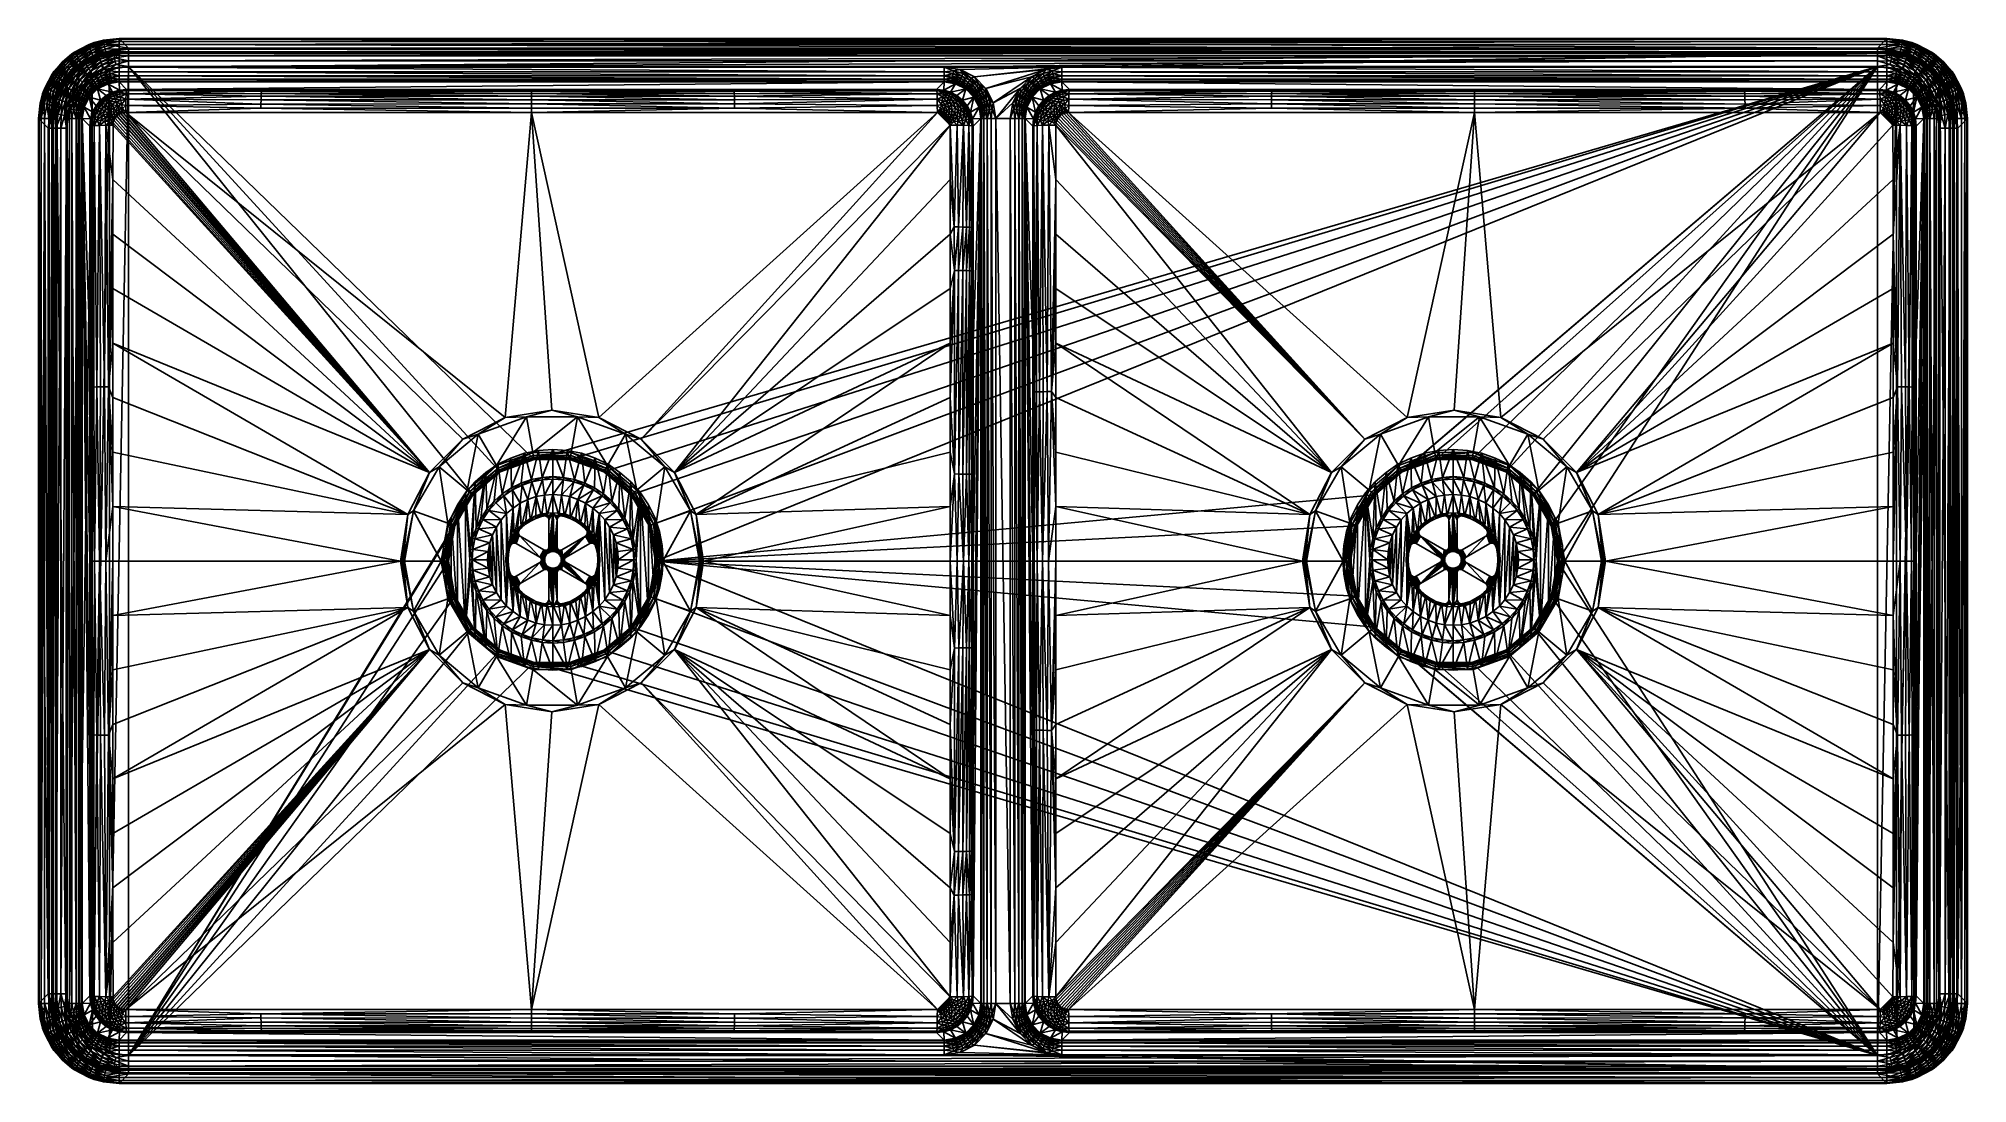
# Model space of a CAD drawing. Header units: centimetres. Extents: x 0 to 84, y 0 to 45.5.
import ezdxf

# ---------------------------------------------------------------- set-up
doc = ezdxf.new("R2010")
doc.units = ezdxf.units.CM
doc.header["$MEASUREMENT"] = 0
doc.layers.add('SINKS', color=151, linetype='Continuous')

# ---------------------------------------------------------------- blocks, each defined once
blk = doc.blocks.new('szgc')
mesh = blk.add_polyface()
corners = [(-4.25, 1.14, 3.37), (-4.18, 1.73, 3.47), (-4.37, 1.17, 3.47), (-4.06, 1.68, 3.37), (-4.4, 0, 3.37), (-4.49, 0.59, 3.47), (-4.53, 0, 3.47), (-4.36, 0.57, 3.37), (-3.92, 2.26, 3.47), (-3.81, 2.2, 3.37), (-3.59, 2.76, 3.47), (-3.49, 2.68, 3.37), (-3.2, 3.2, 3.47), (-3.11, 3.11, 3.37), (-2.52, 2.52, 0.47), (-2.82, 2.17, 0.47), (-3.29, 1.36, 0.47), (-3.44, 0.92, 0.47), (-3.08, 1.78, 0.47), (-3.53, 0.46, 0.47), (-3.56, 0, 0.47), (-2.68, 3.49, 3.37), (-2.76, 3.59, 3.47), (-5.95, -0.78, 3.47), (-5.95, 0.78, 3.47), (-6, 0, 3.47), (-5.8, -1.55, 3.47), (-5.8, 1.55, 3.47), (-5.54, -2.3, 3.47), (-5.54, 2.3, 3.47), (-5.2, -3, 3.47), (-5.2, 3, 3.47), (-4.76, -3.65, 3.47), (-4.76, 3.65, 3.47), (-4.24, 4.24, 3.47), (-3.65, 4.76, 3.47), (-3, 5.2, 3.47), (-2.3, 5.54, 3.47), (-3.44, -0.92, 0.47), (-3.29, -1.36, 0.47), (-3.08, -1.78, 0.47), (-2.82, -2.17, 0.47), (-2.52, -2.52, 0.47)]
mesh.append_faces([[corners[k] for k in face] for face in [(23, 24, 25)]], dxfattribs={"vtx0": -1})
mesh.append_faces([[corners[k] for k in face] for face in [(14, 11, 15), (11, 14, 13), (16, 0, 17), (0, 16, 3), (18, 3, 16), (3, 18, 9), (19, 4, 20), (4, 19, 7), (17, 7, 19), (7, 17, 0), (15, 9, 18), (9, 15, 11), (24, 26, 27), (27, 28, 29), (29, 30, 31), (31, 32, 33), (33, 5, 34), (5, 33, 6), (34, 1, 35), (35, 10, 36), (36, 22, 37), (19, 38, 17), (17, 39, 16), (16, 40, 18), (18, 41, 15), (15, 42, 14)]], dxfattribs={"vtx0": -1, "vtx1": -1})
mesh.append_faces([[corners[k] for k in face] for face in [(0, 1, 2), (1, 0, 3), (4, 5, 6), (5, 4, 7), (7, 2, 5), (2, 7, 0), (3, 8, 1), (8, 3, 9), (9, 10, 8), (10, 9, 11), (11, 12, 10), (12, 11, 13), (14, 21, 13), (13, 22, 12), (22, 13, 21), (34, 5, 2), (34, 2, 1), (35, 1, 8), (35, 8, 10), (36, 10, 12), (36, 12, 22)]], dxfattribs={"vtx0": -1, "vtx2": -1})
mesh = blk.add_polyface()
corners = [(-1.68, 4.06, 3.37), (-1.17, 4.37, 3.47), (-1.73, 4.18, 3.47), (-1.14, 4.25, 3.37), (-0.57, 4.36, 3.37), (0, 4.53, 3.47), (-0.59, 4.49, 3.47), (0, 4.4, 3.37), (-2.2, 3.81, 3.37), (-2.26, 3.92, 3.47), (-2.68, 3.49, 3.37), (-2.76, 3.59, 3.47), (-1.78, 3.08, 0.47), (-1.36, 3.29, 0.47), (-0.92, 3.44, 0.47), (-0.46, 3.53, 0.47), (0, 3.56, 0.47), (-2.52, 2.52, 0.47), (-2.17, 2.82, 0.47), (-2.3, 5.54, 3.47), (-1.55, 5.8, 3.47), (-0.78, 5.95, 3.47), (0, 6, 3.47), (-2.52, -2.52, 0.47), (-2.44, 0, 0.47), (-2.42, 0.32, 0.47), (-2.36, 0.63, 0.47), (-2.26, 0.93, 0.47), (-2.11, 1.22, 0.47), (-1.94, 1.49, 0.47), (-1.73, 1.73, 0.47), (-1.49, 1.94, 0.47), (-1.22, 2.11, 0.47), (-0.93, 2.26, 0.47), (-0.63, 2.36, 0.47), (-0.32, 2.42, 0.47), (0, 2.44, 0.47)]
mesh.append_faces([[corners[k] for k in face] for face in [(19, 9, 20), (20, 1, 21), (21, 6, 22), (17, 25, 18), (25, 17, 24), (18, 28, 12), (12, 30, 13), (13, 32, 14), (14, 34, 15), (15, 35, 16)]], dxfattribs={"vtx0": -1, "vtx1": -1})
mesh.append_faces([[corners[k] for k in face] for face in [(17, 23, 24)]], dxfattribs={"vtx0": -1, "vtx1": -1, "vtx2": -1})
mesh.append_faces([[corners[k] for k in face] for face in [(0, 1, 2), (1, 0, 3), (4, 5, 6), (5, 4, 7), (8, 2, 9), (2, 8, 0), (3, 6, 1), (6, 3, 4), (10, 9, 11), (9, 10, 8), (0, 12, 13), (12, 0, 8), (4, 14, 15), (14, 4, 3), (7, 15, 16), (15, 7, 4), (10, 17, 18), (8, 18, 12), (18, 8, 10), (3, 13, 14), (13, 3, 0), (19, 11, 9), (20, 9, 2), (20, 2, 1), (21, 1, 6), (22, 6, 5), (18, 25, 26), (18, 26, 27), (18, 27, 28), (12, 28, 29), (12, 29, 30), (13, 30, 31), (13, 31, 32), (14, 32, 33), (14, 33, 34), (15, 34, 35), (16, 35, 36)]], dxfattribs={"vtx0": -1, "vtx2": -1})
mesh = blk.add_polyface()
corners = [(0.57, 4.36, 3.37), (0, 4.53, 3.47), (0, 4.4, 3.37), (0.57, 4.49, 3.47), (1.68, 4.06, 3.37), (0.92, 3.44, 0.47), (1.36, 3.29, 0.47), (1.14, 4.25, 3.37), (2.2, 3.81, 3.37), (1.78, 3.08, 0.47), (3.11, 3.11, 3.37), (2.17, 2.82, 0.47), (2.52, 2.52, 0.47), (2.68, 3.49, 3.37), (0.46, 3.53, 0.47), (0, 3.56, 0.47), (1.17, 4.37, 3.47), (1.73, 4.18, 3.47), (2.26, 3.92, 3.47), (2.76, 3.59, 3.47), (0, 6, 3.47), (0.78, 5.95, 3.47), (1.55, 5.8, 3.47), (2.3, 5.54, 3.47), (0, 2.44, 0.47), (0.32, 2.42, 0.47), (0.63, 2.36, 0.47), (0.93, 2.26, 0.47), (1.22, 2.11, 0.47), (1.49, 1.94, 0.47), (1.73, 1.73, 0.47), (1.94, 1.49, 0.47), (2.11, 1.22, 0.47), (2.26, 0.93, 0.47), (2.36, 0.63, 0.47), (2.42, 0.32, 0.47), (2.44, 0, 0.47)]
mesh.append_faces([[corners[k] for k in face] for face in [(0, 1, 2), (1, 0, 3), (7, 3, 0), (3, 7, 16), (8, 17, 4), (17, 8, 18), (13, 18, 8), (18, 13, 19), (4, 16, 7), (16, 4, 17), (20, 3, 21), (21, 16, 22), (22, 17, 23), (15, 25, 14), (14, 26, 5), (5, 27, 6), (6, 29, 9), (9, 31, 11), (11, 33, 12)]], dxfattribs={"vtx0": -1, "vtx1": -1})
mesh.append_faces([[corners[k] for k in face] for face in [(4, 5, 6), (5, 4, 7), (8, 6, 9), (6, 8, 4), (10, 11, 12), (11, 10, 13), (7, 14, 5), (14, 7, 0), (0, 15, 14), (15, 0, 2), (13, 9, 11), (9, 13, 8), (20, 1, 3), (21, 3, 16), (22, 16, 17), (23, 17, 18), (23, 18, 19), (15, 24, 25), (14, 25, 26), (5, 26, 27), (6, 27, 28), (6, 28, 29), (9, 29, 30), (9, 30, 31), (11, 31, 32), (11, 32, 33), (12, 33, 34), (12, 34, 35), (12, 35, 36)]], dxfattribs={"vtx0": -1, "vtx2": -1})
mesh = blk.add_polyface()
corners = [(4.36, 0.57, 3.37), (3.44, 0.92, 0.47), (3.53, 0.46, 0.47), (4.25, 1.14, 3.37), (3.81, 2.2, 3.37), (2.82, 2.17, 0.47), (3.08, 1.78, 0.47), (3.49, 2.68, 3.37), (4.06, 1.68, 3.37), (3.29, 1.36, 0.47), (3.56, 0, 0.47), (4.4, 0, 3.37), (2.52, 2.52, 0.47), (3.11, 3.11, 3.37), (2.76, 3.59, 3.47), (2.68, 3.49, 3.37), (3.2, 3.2, 3.47), (3.59, 2.76, 3.47), (3.92, 2.26, 3.47), (2.3, 5.54, 3.47), (3, 5.2, 3.47), (3.65, 4.76, 3.47), (4.24, 4.24, 3.47), (4.18, 1.73, 3.47), (4.37, 1.17, 3.47), (4.76, 3.65, 3.47), (4.49, 0.59, 3.47), (4.53, 0, 3.47), (5.2, -3, 3.47), (5.2, 3, 3.47), (5.54, -2.3, 3.47), (5.54, 2.3, 3.47), (5.8, -1.55, 3.47), (5.8, 1.55, 3.47), (5.95, -0.78, 3.47), (5.95, 0.78, 3.47), (6, 0, 3.47), (2.82, -2.17, 0.47), (3.08, -1.78, 0.47), (3.29, -1.36, 0.47), (3.44, -0.92, 0.47), (3.53, -0.46, 0.47)]
mesh.append_faces([[corners[k] for k in face] for face in [(35, 34, 36), (2, 41, 10)]], dxfattribs={"vtx0": -1})
mesh.append_faces([[corners[k] for k in face] for face in [(0, 10, 11), (10, 0, 2), (13, 14, 15), (14, 13, 16), (7, 16, 13), (16, 7, 17), (4, 17, 7), (17, 4, 18), (19, 14, 20), (20, 16, 21), (21, 18, 22), (22, 24, 25), (25, 28, 29), (29, 30, 31), (31, 32, 33), (33, 34, 35), (8, 18, 4), (18, 8, 23), (0, 24, 3), (24, 0, 26), (3, 23, 8), (23, 3, 24), (11, 26, 0), (26, 11, 27), (12, 37, 5), (5, 38, 6), (6, 39, 9), (9, 40, 1), (1, 41, 2)]], dxfattribs={"vtx0": -1, "vtx1": -1})
mesh.append_faces([[corners[k] for k in face] for face in [(0, 1, 2), (1, 0, 3), (4, 5, 6), (5, 4, 7), (8, 6, 9), (6, 8, 4), (3, 9, 1), (9, 3, 8), (7, 12, 5), (12, 7, 13), (20, 14, 16), (21, 16, 17), (21, 17, 18), (22, 18, 23), (22, 23, 24), (25, 24, 26), (25, 26, 27)]], dxfattribs={"vtx0": -1, "vtx2": -1})
mesh = blk.add_polyface()
corners = [(-3.2, -3.2, 3.47), (-3.49, -2.68, 3.37), (-3.59, -2.76, 3.47), (-3.11, -3.11, 3.37), (-3.92, -2.26, 3.47), (-4.06, -1.68, 3.37), (-4.18, -1.73, 3.47), (-3.81, -2.2, 3.37), (-2.76, -3.59, 3.47), (-2.68, -3.49, 3.37), (-4.25, -1.14, 3.37), (-4.37, -1.17, 3.47), (-4.49, -0.59, 3.47), (-4.4, 0, 3.37), (-4.53, 0, 3.47), (-4.36, -0.57, 3.37), (-3.53, -0.46, 0.47), (-3.56, 0, 0.47), (-3.29, -1.36, 0.47), (-3.44, -0.92, 0.47), (-3.08, -1.78, 0.47), (-2.82, -2.17, 0.47), (-2.52, -2.52, 0.47), (-5.95, 0.78, 3.47), (-5.95, -0.78, 3.47), (-5.8, -1.55, 3.47), (-5.8, 1.55, 3.47), (-5.54, -2.3, 3.47), (-5.54, 2.3, 3.47), (-5.2, -3, 3.47), (-5.2, 3, 3.47), (-4.76, -3.65, 3.47), (-4.76, 3.65, 3.47), (-4.24, -4.24, 3.47), (-3.65, -4.76, 3.47), (-3, -5.2, 3.47), (-2.3, -5.54, 3.47), (-3.53, 0.46, 0.47), (-3.44, 0.92, 0.47), (-3.29, 1.36, 0.47), (-3.08, 1.78, 0.47), (-2.82, 2.17, 0.47)]
mesh.append_faces([[corners[k] for k in face] for face in [(16, 37, 17)]], dxfattribs={"vtx0": -1})
mesh.append_faces([[corners[k] for k in face] for face in [(0, 1, 2), (1, 0, 3), (4, 5, 6), (5, 4, 7), (8, 3, 0), (3, 8, 9), (6, 10, 11), (10, 6, 5), (12, 13, 14), (13, 12, 15), (11, 15, 12), (15, 11, 10), (2, 7, 4), (7, 2, 1), (14, 31, 12), (12, 33, 11), (11, 33, 6), (6, 34, 4), (4, 34, 2), (2, 35, 0), (0, 35, 8)]], dxfattribs={"vtx0": -1, "vtx1": -1})
mesh.append_faces([[corners[k] for k in face] for face in [(32, 31, 14)]], dxfattribs={"vtx0": -1, "vtx1": -1, "vtx2": -1})
mesh.append_faces([[corners[k] for k in face] for face in [(16, 13, 15), (13, 16, 17), (18, 10, 5), (10, 18, 19), (20, 5, 7), (5, 20, 18), (19, 15, 10), (15, 19, 16), (21, 7, 1), (7, 21, 20), (22, 1, 3), (1, 22, 21), (23, 24, 25), (26, 25, 27), (28, 27, 29), (30, 29, 31), (12, 31, 33), (6, 33, 34), (2, 34, 35), (8, 35, 36), (37, 16, 19), (38, 19, 18), (39, 18, 20), (40, 20, 21), (41, 21, 22)]], dxfattribs={"vtx0": -1, "vtx2": -1})
mesh = blk.add_polyface()
corners = [(3.2, -3.2, 3.47), (3.49, -2.68, 3.37), (3.11, -3.11, 3.37), (3.59, -2.76, 3.47), (2.76, -3.59, 3.47), (2.68, -3.49, 3.37), (2.52, -2.52, 0.47), (2.82, -2.17, 0.47), (4.36, -0.57, 3.37), (3.44, -0.92, 0.47), (4.25, -1.14, 3.37), (3.53, -0.46, 0.47), (4.4, 0, 3.37), (3.56, 0, 0.47), (3.29, -1.36, 0.47), (4.06, -1.68, 3.37), (3.81, -2.2, 3.37), (3.08, -1.78, 0.47), (2.3, -5.54, 3.47), (3, -5.2, 3.47), (3.65, -4.76, 3.47), (3.92, -2.26, 3.47), (4.24, -4.24, 3.47), (4.18, -1.73, 3.47), (4.37, -1.17, 3.47), (4.76, -3.65, 3.47), (4.49, -0.59, 3.47), (4.53, 0, 3.47), (4.76, 3.65, 3.47), (5.2, -3, 3.47), (5.2, 3, 3.47), (5.54, -2.3, 3.47), (5.54, 2.3, 3.47), (5.8, -1.55, 3.47), (5.8, 1.55, 3.47), (5.95, -0.78, 3.47), (2.52, 2.52, 0.47), (2.82, 2.17, 0.47), (3.08, 1.78, 0.47), (3.29, 1.36, 0.47), (3.44, 0.92, 0.47)]
mesh.append_faces([[corners[k] for k in face] for face in [(1, 6, 2), (6, 1, 7), (8, 9, 10), (9, 8, 11), (12, 11, 8), (11, 12, 13), (10, 14, 15), (14, 10, 9), (16, 7, 1), (7, 16, 17), (15, 17, 16), (17, 15, 14), (4, 19, 0), (0, 20, 3), (3, 20, 21), (21, 22, 23), (23, 22, 24), (24, 25, 26), (26, 25, 27)]], dxfattribs={"vtx0": -1, "vtx1": -1})
mesh.append_faces([[corners[k] for k in face] for face in [(28, 27, 25)]], dxfattribs={"vtx0": -1, "vtx1": -1, "vtx2": -1})
mesh.append_faces([[corners[k] for k in face] for face in [(0, 1, 2), (1, 0, 3), (4, 2, 5), (2, 4, 0), (6, 5, 2), (4, 18, 19), (0, 19, 20), (21, 20, 22), (24, 22, 25), (28, 25, 29), (30, 29, 31), (32, 31, 33), (34, 33, 35), (23, 10, 15), (10, 23, 24), (21, 15, 16), (15, 21, 23), (26, 12, 8), (12, 26, 27), (3, 16, 1), (16, 3, 21), (24, 8, 10), (8, 24, 26), (36, 6, 7), (37, 7, 17), (38, 17, 14), (39, 14, 9), (40, 9, 11)]], dxfattribs={"vtx0": -1, "vtx2": -1})
mesh = blk.add_polyface()
corners = [(-1.56, 2.03, 0.45), (-1.81, 1.81, 0.1), (-1.56, 2.03, 0.1), (-1.81, 1.81, 0.45), (-0.66, 2.48, 0.1), (-0.33, 2.54, 0.45), (-0.66, 2.48, 0.45), (-0.98, 2.37, 0.1), (-0.98, 2.37, 0.45), (-1.28, 2.22, 0.45), (-1.28, 2.22, 0.1), (-0.66, 2.48, 0), (-0.33, 2.54, 0.1), (-1.56, 2.03, 0), (-1.28, 2.22, 0), (-0.98, 2.37, 0), (-1.81, 1.81, 0), (-0.48, 2.4, 0.1), (-0.63, 2.37, 0), (-0.48, 2.4, 0), (-0.63, 2.37, 0.1), (-1.22, 2.12, 0.1), (-1.49, 1.94, 0), (-1.22, 2.12, 0), (-1.49, 1.94, 0.1), (-1.73, 1.73, 0), (-1.73, 1.73, 0.1), (-0.94, 2.26, 0.1), (-0.94, 2.26, 0), (-1.84, 1.61, 0.1), (-1.84, 1.61, 0), (-1.78, 1.29, 0.1), (-0.49, 0.55, 0), (-1.78, 1.29, 0), (-1.87, 1.53, 0.1), (-0.47, 2.51, 0.1), (-1.84, 1.35, 0.1), (-1.84, 1.35, 0)]
mesh.append_faces([[corners[k] for k in face] for face in [(36, 33, 37)]], dxfattribs={"vtx0": -1})
mesh.append_faces([[corners[k] for k in face] for face in [(25, 29, 30), (29, 25, 26), (1, 26, 2), (2, 24, 10), (10, 21, 7), (7, 27, 4), (4, 20, 35)]], dxfattribs={"vtx0": -1, "vtx1": -1})
mesh.append_faces([[corners[k] for k in face] for face in [(0, 1, 2), (6, 7, 4), (9, 2, 10), (8, 10, 7)]], dxfattribs={"vtx0": -1, "vtx1": -1, "vtx2": -1})
mesh.append_faces([[corners[k] for k in face] for face in [(1, 0, 3), (4, 5, 6), (7, 6, 8), (2, 9, 0), (10, 8, 9), (11, 12, 4), (10, 13, 14), (13, 10, 2), (7, 14, 15), (14, 7, 10), (2, 16, 13), (16, 2, 1), (4, 15, 11), (15, 4, 7), (17, 18, 19), (18, 17, 20), (21, 22, 23), (22, 21, 24), (24, 25, 22), (25, 24, 26), (27, 23, 28), (23, 27, 21), (20, 28, 18), (28, 20, 27), (31, 32, 33), (1, 34, 29), (1, 29, 26), (2, 26, 24), (10, 24, 21), (7, 21, 27), (4, 27, 20), (35, 20, 17), (33, 36, 31)]], dxfattribs={"vtx0": -1, "vtx2": -1})
mesh = blk.add_polyface()
corners = [(-0.33, 2.54, 0.45), (-0.47, 2.51, 0.1), (-0.33, 2.54, 0.1), (-0.66, 2.48, 0.1), (0, 2.56, 0.45), (-0.01, 2.56, 0.1), (0, 2.56, 0.1), (0, 0.57, 0.1), (0.07, 0.56, 0.15), (0, 0.57, 0.15), (-0.33, 2.54, 0), (-0.01, 2.56, 0), (0, 2.56, 0), (-0.47, 2.51, 0), (-0.66, 2.48, 0), (0.01, 2.56, 0.1), (0.01, 2.56, 0), (0.07, 0.56, 0), (0, 0.57, 0), (-0.23, 2.18, 0.1), (-0.23, 0.7, 0), (-0.23, 0.7, 0.1), (-0.23, 2.18, 0), (-0.48, 2.4, 0.1), (-0.39, 2.38, 0.1), (-0.31, 2.34, 0.1), (-0.25, 2.27, 0.1), (-0.22, 0.53, 0.1), (-0.15, 0.55, 0.1), (-0.07, 0.56, 0.1), (0.06, 0.57, 0.1), (-0.25, 0.61, 0.1), (-0.23, 0.52, 0.1), (-0.39, 2.38, 0), (-0.31, 2.34, 0), (-0.48, 2.4, 0), (-0.25, 2.27, 0), (-0.31, 0.54, 0), (-0.25, 0.61, 0)]
mesh.append_faces([[corners[k] for k in face] for face in [(3, 2, 1)]])
mesh.append_faces([[corners[k] for k in face] for face in [(25, 33, 34), (33, 25, 24), (24, 35, 33), (25, 36, 26), (36, 25, 34), (22, 26, 36), (37, 31, 38), (21, 38, 31)]], dxfattribs={"vtx0": -1})
mesh.append_faces([[corners[k] for k in face] for face in [(1, 0, 3), (13, 2, 14), (19, 20, 21), (20, 19, 22), (1, 24, 2), (2, 25, 5), (5, 7, 6), (6, 30, 15), (31, 32, 21), (21, 27, 19), (26, 22, 19), (38, 21, 20)]], dxfattribs={"vtx0": -1, "vtx1": -1})
mesh.append_faces([[corners[k] for k in face] for face in [(4, 5, 6), (5, 4, 2), (5, 19, 27), (5, 27, 28), (5, 28, 29), (5, 29, 7), (6, 7, 30), (21, 32, 27)]], dxfattribs={"vtx0": -1, "vtx1": -1, "vtx2": -1})
mesh.append_faces([[corners[k] for k in face] for face in [(0, 1, 2), (2, 4, 0), (7, 8, 9), (5, 10, 11), (10, 5, 2), (6, 11, 12), (11, 6, 5), (2, 13, 10), (15, 12, 16), (12, 15, 6), (7, 17, 18), (1, 23, 24), (2, 24, 25), (5, 25, 26), (5, 26, 19), (35, 24, 23)]], dxfattribs={"vtx0": -1, "vtx2": -1})
mesh = blk.add_polyface()
corners = [(0.23, 0.7, 0), (0.25, 0.61, 0.1), (0.25, 0.61, 0), (0.23, 0.7, 0.1), (0.31, 0.54, 0.1), (0.31, 0.54, 0), (1.81, 1.81, 0.45), (1.56, 2.03, 0.1), (1.81, 1.81, 0.1), (1.56, 2.03, 0.45), (1.28, 2.22, 0.1), (1.28, 2.22, 0.45), (0.07, 0.56, 0.15), (0.06, 0.57, 0.1), (0.07, 0.56, 0.1), (0.15, 0.55, 0.15), (0.15, 0.55, 0.1), (1.56, 2.03, 0), (1.81, 1.81, 0), (1.28, 2.22, 0), (2, 0.89, 0.1), (0.72, 0.15, 0), (2, 0.89, 0), (0.07, 0.56, 0), (0, 0.57, 0.1), (0.15, 0.55, 0), (1.73, 1.73, 0.1), (1.49, 1.94, 0), (1.73, 1.73, 0), (1.49, 1.94, 0.1), (1.8, 1.31, 0.1), (1.78, 1.29, 0), (1.78, 1.29, 0.1), (0.49, 0.55, 0.1), (0.49, 0.55, 0), (0.23, 2.18, 0), (0.23, 2.18, 0.1), (1.22, 2.12, 0.1), (0.94, 2.26, 0), (1.22, 2.12, 0), (1.84, 1.61, 0), (0.23, 0.52, 0.1), (0.52, 0.24, 0.1), (0.53, 0.22, 0.1), (0.72, 0.15, 0.1), (0.01, 2.56, 0.1), (0.22, 0.53, 0.1)]
mesh.append_faces([[corners[k] for k in face] for face in [(36, 41, 3)]])
mesh.append_faces([[corners[k] for k in face] for face in [(0, 1, 2), (2, 4, 5), (4, 2, 1), (41, 1, 3)]], dxfattribs={"vtx0": -1})
mesh.append_faces([[corners[k] for k in face] for face in [(1, 0, 3), (30, 31, 32), (35, 3, 0), (3, 35, 36), (40, 26, 28), (33, 42, 32), (36, 46, 41), (10, 29, 7), (7, 26, 8)]], dxfattribs={"vtx0": -1, "vtx1": -1})
mesh.append_faces([[corners[k] for k in face] for face in [(6, 7, 8), (9, 10, 7), (15, 14, 16), (32, 42, 43), (45, 13, 36), (36, 13, 14), (36, 14, 16), (36, 16, 46)]], dxfattribs={"vtx0": -1, "vtx1": -1, "vtx2": -1})
mesh.append_faces([[corners[k] for k in face] for face in [(7, 6, 9), (10, 9, 11), (12, 13, 14), (14, 15, 12), (8, 17, 18), (17, 8, 7), (7, 19, 17), (19, 7, 10), (20, 21, 22), (23, 24, 14), (14, 25, 23), (25, 14, 16), (26, 27, 28), (27, 26, 29), (33, 31, 34), (31, 33, 32), (37, 38, 39), (29, 39, 27), (39, 29, 37), (32, 44, 20), (10, 37, 29), (7, 29, 26)]], dxfattribs={"vtx0": -1, "vtx2": -1})
mesh = blk.add_polyface()
corners = [(0.98, 2.37, 0.45), (0.66, 2.48, 0.1), (0.98, 2.37, 0.1), (0.66, 2.48, 0.45), (1.28, 2.22, 0.45), (1.28, 2.22, 0.1), (0.33, 2.54, 0.45), (0.01, 2.56, 0.1), (0.33, 2.54, 0.1), (0, 2.56, 0.1), (0, 2.56, 0.45), (0.47, 2.51, 0.1), (0.47, 2.51, 0), (0.66, 2.48, 0), (0.33, 2.54, 0), (0.98, 2.37, 0), (0.01, 2.56, 0), (1.28, 2.22, 0), (0.25, 2.27, 0), (0.23, 2.18, 0.1), (0.23, 2.18, 0), (0.25, 2.27, 0.1), (0.31, 2.34, 0), (0.31, 2.34, 0.1), (0.39, 2.39, 0.1), (0.39, 2.39, 0), (0.48, 2.4, 0.1), (0.48, 2.4, 0), (0.94, 2.26, 0), (1.22, 2.12, 0.1), (0.94, 2.26, 0.1), (0.63, 2.37, 0.1), (0.63, 2.37, 0)]
mesh.append_faces([[corners[k] for k in face] for face in [(8, 1, 11)]])
mesh.append_faces([[corners[k] for k in face] for face in [(19, 18, 21), (22, 21, 18), (21, 22, 23), (24, 22, 25), (22, 24, 23), (25, 26, 24)]], dxfattribs={"vtx0": -1})
mesh.append_faces([[corners[k] for k in face] for face in [(11, 3, 8), (12, 1, 14), (18, 19, 20), (7, 21, 8), (8, 24, 11), (11, 26, 1), (1, 30, 2), (2, 29, 5)]], dxfattribs={"vtx0": -1, "vtx1": -1})
mesh.append_faces([[corners[k] for k in face] for face in [(0, 1, 2), (4, 2, 5), (6, 7, 8), (7, 6, 9)]], dxfattribs={"vtx0": -1, "vtx1": -1, "vtx2": -1})
mesh.append_faces([[corners[k] for k in face] for face in [(1, 0, 3), (2, 4, 0), (9, 6, 10), (3, 11, 1), (8, 3, 6), (1, 12, 13), (14, 1, 8), (2, 13, 15), (13, 2, 1), (8, 16, 14), (16, 8, 7), (5, 15, 17), (15, 5, 2), (26, 25, 27), (28, 29, 30), (31, 27, 32), (27, 31, 26), (30, 32, 28), (32, 30, 31), (7, 19, 21), (8, 21, 23), (8, 23, 24), (11, 24, 26), (1, 26, 31), (1, 31, 30), (2, 30, 29)]], dxfattribs={"vtx0": -1, "vtx2": -1})
mesh = blk.add_polyface()
corners = [(2.26, -3.92, 3.47), (2.68, -3.49, 3.37), (2.2, -3.81, 3.37), (2.76, -3.59, 3.47), (1.73, -4.18, 3.47), (1.68, -4.06, 3.37), (1.17, -4.37, 3.47), (1.14, -4.25, 3.37), (1.78, -3.08, 0.47), (1.36, -3.29, 0.47), (0, -4.4, 3.37), (0.46, -3.53, 0.47), (0, -3.56, 0.47), (0.57, -4.36, 3.37), (0.92, -3.44, 0.47), (2.17, -2.82, 0.47), (2.52, -2.52, 0.47), (0.57, -4.49, 3.47), (0, -4.53, 3.47), (0, -6, 3.47), (0.78, -5.95, 3.47), (1.55, -5.8, 3.47), (2.3, -5.54, 3.47), (0, -2.44, 0.47), (0.32, -2.42, 0.47), (0.63, -2.36, 0.47), (0.93, -2.26, 0.47), (1.22, -2.11, 0.47), (1.49, -1.94, 0.47), (1.73, -1.73, 0.47), (1.94, -1.49, 0.47), (2.11, -1.22, 0.47), (2.26, -0.93, 0.47), (2.36, -0.63, 0.47), (2.42, -0.32, 0.47), (2.44, 0, 0.47), (2.52, 2.52, 0.47)]
mesh.append_faces([[corners[k] for k in face] for face in [(17, 10, 18), (10, 17, 13), (18, 20, 17), (17, 20, 6), (6, 21, 4), (4, 22, 0), (0, 22, 3), (6, 13, 17), (13, 6, 7), (23, 11, 24), (24, 11, 25), (25, 14, 26), (26, 9, 27), (27, 9, 28), (28, 8, 29), (29, 8, 30), (30, 15, 31), (31, 15, 32), (32, 16, 33), (33, 16, 34), (34, 16, 35)]], dxfattribs={"vtx0": -1, "vtx1": -1})
mesh.append_faces([[corners[k] for k in face] for face in [(36, 35, 16)]], dxfattribs={"vtx0": -1, "vtx1": -1, "vtx2": -1})
mesh.append_faces([[corners[k] for k in face] for face in [(0, 1, 2), (1, 0, 3), (4, 2, 5), (2, 4, 0), (6, 5, 7), (5, 6, 4), (5, 8, 9), (8, 5, 2), (10, 11, 12), (11, 10, 13), (7, 9, 14), (9, 7, 5), (2, 15, 8), (15, 2, 1), (1, 16, 15), (18, 19, 20), (6, 20, 21), (4, 21, 22), (13, 14, 11), (14, 13, 7), (23, 12, 11), (25, 11, 14), (26, 14, 9), (28, 9, 8), (30, 8, 15), (32, 15, 16)]], dxfattribs={"vtx0": -1, "vtx2": -1})
mesh = blk.add_polyface()
corners = [(-2.48, 0.66, 0.1), (-2.54, 0.33, 0.45), (-2.54, 0.33, 0.1), (-2.48, 0.66, 0.45), (-2.41, 0.85, 0.1), (-2.37, 0.98, 0.45), (-2.56, 0, 0.45), (-2.56, 0, 0.1), (-2.41, 0.85, 0), (-2.48, 0.66, 0), (-2.37, 0.98, 0), (-2.54, 0.33, 0), (-2.56, 0, 0), (-2.43, 0.32, 0), (-2.45, 0, 0.1), (-2.45, 0, 0), (-2.43, 0.32, 0.1), (-2.31, 0.79, 0), (-2.37, 0.63, 0.1), (-2.37, 0.63, 0), (-2.31, 0.79, 0.1), (-0.7, 0.14, 0.1), (-0.67, 0.12, 0), (-0.7, 0.14, 0), (-0.67, 0.12, 0.1), (-0.72, 0.15, 0.1), (-2, 0.89, 0), (-0.72, 0.15, 0), (-2, 0.89, 0.1), (-0.49, 0.55, 0), (-1.78, 1.29, 0.1), (-0.49, 0.55, 0.1), (-2.37, 0.98, 0.1), (-2.32, 1.08, 0.1), (-1.84, 1.35, 0.1), (-2.48, -0.66, 0.1), (-2.09, 0.91, 0.1), (-2.09, 0.91, 0), (-2.18, 0.9, 0), (-2.18, 0.9, 0.1), (-2.26, 0.86, 0), (-2.26, 0.86, 0.1)]
mesh.append_faces([[corners[k] for k in face] for face in [(26, 36, 37), (36, 38, 37), (38, 36, 39), (39, 40, 38), (40, 39, 41), (20, 40, 41)]], dxfattribs={"vtx0": -1})
mesh.append_faces([[corners[k] for k in face] for face in [(1, 0, 3), (3, 4, 5), (6, 2, 1), (8, 0, 9), (0, 8, 4), (9, 2, 11), (2, 9, 0), (11, 7, 12), (7, 11, 2), (13, 14, 15), (14, 13, 16), (17, 18, 19), (18, 17, 20), (19, 16, 13), (16, 19, 18), (4, 18, 32), (32, 18, 33), (34, 25, 30), (30, 25, 31), (2, 35, 0), (36, 26, 28), (40, 20, 17)]], dxfattribs={"vtx0": -1, "vtx1": -1})
mesh.append_faces([[corners[k] for k in face] for face in [(0, 1, 2), (4, 3, 0), (2, 6, 7)]], dxfattribs={"vtx0": -1, "vtx1": -1, "vtx2": -1})
mesh.append_faces([[corners[k] for k in face] for face in [(4, 8, 10), (21, 22, 23), (22, 21, 24), (25, 26, 27), (26, 25, 28), (25, 23, 27), (23, 25, 21), (29, 30, 31), (14, 4, 0), (4, 14, 16), (4, 16, 18), (33, 18, 20), (34, 28, 25)]], dxfattribs={"vtx0": -1, "vtx2": -1})
mesh = blk.add_polyface()
corners = [(-2.32, 1.08, 0.1), (-2.37, 0.98, 0.45), (-2.37, 0.98, 0.1), (-2.22, 1.28, 0.45), (-2.23, 1.27, 0.1), (-2.22, 1.28, 0.1), (-2.41, 0.85, 0.1), (-2.03, 1.56, 0.1), (-1.81, 1.81, 0.45), (-2.03, 1.56, 0.45), (-1.94, 1.66, 0.1), (-1.81, 1.81, 0.1), (-2.21, 1.29, 0.1), (-2.37, 0.98, 0), (-2.22, 1.28, 0), (-2.23, 1.27, 0), (-2.32, 1.08, 0), (-2.21, 1.29, 0), (-2.03, 1.56, 0), (-1.94, 1.66, 0), (-1.81, 1.81, 0), (-1.87, 1.53, 0.1), (-1.88, 1.44, 0.1), (-2.31, 0.79, 0.1), (-2.26, 0.86, 0.1), (-2.18, 0.9, 0.1), (-2.09, 0.91, 0.1), (-2, 0.89, 0.1), (-1.84, 1.35, 0.1), (-1.84, 1.61, 0), (-1.87, 1.53, 0), (-1.84, 1.61, 0.1), (-1.88, 1.44, 0), (-1.84, 1.35, 0)]
mesh.append_faces([[corners[k] for k in face] for face in [(29, 21, 30), (32, 28, 33), (28, 32, 22), (30, 22, 32), (22, 30, 21)]], dxfattribs={"vtx0": -1})
mesh.append_faces([[corners[k] for k in face] for face in [(1, 0, 3), (3, 12, 9), (6, 13, 2), (14, 4, 15), (4, 14, 5), (16, 2, 13), (2, 16, 0), (0, 15, 4), (17, 5, 14), (5, 17, 12), (18, 12, 17), (12, 18, 7), (19, 7, 18), (7, 19, 10), (10, 20, 11), (10, 21, 11), (21, 10, 22), (0, 23, 4), (4, 25, 5), (5, 25, 12), (12, 25, 7), (7, 27, 10), (22, 27, 28), (21, 29, 31)]], dxfattribs={"vtx0": -1, "vtx1": -1})
mesh.append_faces([[corners[k] for k in face] for face in [(0, 1, 2), (3, 0, 4), (3, 4, 5), (1, 6, 2), (8, 7, 10), (8, 10, 11), (12, 3, 5), (9, 12, 7), (10, 27, 22)]], dxfattribs={"vtx0": -1, "vtx1": -1, "vtx2": -1})
mesh.append_faces([[corners[k] for k in face] for face in [(7, 8, 9), (0, 16, 15), (10, 19, 20), (4, 23, 24), (4, 24, 25), (7, 25, 26), (7, 26, 27)]], dxfattribs={"vtx0": -1, "vtx2": -1})
mesh = blk.add_polyface()
corners = [(2.54, 0.33, 0.45), (2.56, 0, 0.1), (2.56, 0, 0.45), (2.54, 0.33, 0.1), (2.48, 0.66, 0.45), (2.48, 0.66, 0.1), (0.53, 0.22, 0.15), (0.55, 0.15, 0.1), (0.55, 0.15, 0.15), (0.53, 0.22, 0.1), (0.57, 0, 0.1), (0.57, 0.06, 0.15), (0.57, 0.06, 0.1), (0.56, 0.07, 0.15), (0.56, 0.07, 0.1), (0.55, -0.15, 0.15), (0.56, -0.07, 0.15), (2.56, 0, 0), (2.54, 0.33, 0), (2.48, 0.66, 0), (0.72, 0.15, 0), (2, 0.89, 0.1), (0.72, 0.15, 0.1), (2.43, 0.32, 0.1), (2.45, 0, 0), (2.45, 0, 0.1), (2.43, 0.32, 0), (2.37, 0.63, 0.1), (2.37, 0.63, 0), (0.65, 0.09, 0), (0.65, 0.09, 0.1), (0.63, 0, 0.1), (0.63, 0, 0), (0.55, 0.15, 0), (0.56, 0.07, 0), (0.57, 0.06, 0), (0.53, 0.22, 0), (0.52, 0.24, 0.1), (0.53, -0.22, 0.1), (0.55, -0.15, 0.1), (0.56, -0.07, 0.1), (1.78, 1.29, 0.1), (2.54, -0.33, 0.1)]
mesh.append_faces([[corners[k] for k in face] for face in [(29, 22, 30), (29, 31, 32), (31, 29, 30)]], dxfattribs={"vtx0": -1})
mesh.append_faces([[corners[k] for k in face] for face in [(0, 1, 2), (4, 3, 0), (6, 7, 8), (8, 14, 13), (6, 15, 8), (8, 16, 13), (3, 17, 1), (17, 3, 18), (5, 18, 3), (18, 5, 19), (23, 24, 25), (24, 23, 26), (27, 26, 23), (26, 27, 28), (33, 14, 34), (14, 33, 7), (10, 35, 12), (12, 34, 14), (36, 7, 33), (7, 36, 9), (30, 10, 31), (5, 42, 3)]], dxfattribs={"vtx0": -1, "vtx1": -1})
mesh.append_faces([[corners[k] for k in face] for face in [(1, 0, 3), (3, 4, 5), (7, 6, 9), (10, 11, 12), (12, 13, 14), (14, 8, 7), (37, 38, 9), (9, 39, 7), (7, 40, 14), (41, 9, 7), (41, 7, 14), (41, 14, 12), (41, 12, 30), (30, 12, 10)]], dxfattribs={"vtx0": -1, "vtx1": -1, "vtx2": -1})
mesh.append_faces([[corners[k] for k in face] for face in [(12, 11, 13), (20, 21, 22), (22, 29, 20), (12, 35, 34), (41, 30, 22), (5, 23, 25)]], dxfattribs={"vtx0": -1, "vtx2": -1})
mesh = blk.add_polyface()
corners = [(2.03, 1.56, 0.45), (2.22, 1.28, 0.1), (2.22, 1.28, 0.45), (2.21, 1.29, 0.1), (2.03, 1.56, 0.1), (1.81, 1.81, 0.45), (1.94, 1.66, 0.1), (1.81, 1.81, 0.1), (2.22, 1.28, 0), (2.21, 1.29, 0), (2.03, 1.56, 0), (1.94, 1.66, 0), (1.81, 1.81, 0), (1.83, 1.36, 0.1), (1.81, 1.33, 0), (1.81, 1.33, 0.1), (1.83, 1.36, 0), (1.86, 1.56, 0.1), (1.86, 1.53, 0), (1.86, 1.53, 0.1), (1.86, 1.56, 0), (1.78, 1.29, 0), (1.8, 1.31, 0.1), (1.8, 1.31, 0), (1.86, 1.47, 0.1), (1.86, 1.44, 0), (1.86, 1.44, 0.1), (1.86, 1.47, 0), (1.85, 1.41, 0.1), (1.84, 1.38, 0), (1.84, 1.38, 0.1), (1.85, 1.41, 0), (1.86, 1.5, 0.1), (1.86, 1.5, 0), (1.85, 1.58, 0.1), (1.85, 1.58, 0), (1.73, 1.73, 0.1), (1.84, 1.61, 0), (1.84, 1.61, 0.1), (2, 0.89, 0.1)]
mesh.append_faces([[corners[k] for k in face] for face in [(0, 1, 2), (5, 4, 0), (8, 3, 9), (4, 9, 3), (9, 4, 10), (6, 10, 4), (10, 6, 11), (11, 7, 12), (13, 14, 15), (14, 13, 16), (17, 18, 19), (18, 17, 20), (21, 22, 23), (24, 25, 26), (25, 24, 27), (28, 29, 30), (29, 28, 31), (32, 27, 24), (27, 32, 33), (19, 33, 32), (33, 19, 18), (15, 23, 22), (23, 15, 14), (34, 20, 17), (20, 34, 35), (36, 37, 38), (30, 16, 13), (16, 30, 29), (38, 35, 34), (35, 38, 37), (6, 39, 4), (7, 38, 6), (26, 31, 28), (31, 26, 25)]], dxfattribs={"vtx0": -1, "vtx1": -1})
mesh.append_faces([[corners[k] for k in face] for face in [(1, 0, 3), (3, 0, 4), (4, 5, 6), (6, 5, 7), (32, 39, 6)]], dxfattribs={"vtx0": -1, "vtx1": -1, "vtx2": -1})
mesh.append_faces([[corners[k] for k in face] for face in [(11, 6, 7), (7, 36, 38), (6, 38, 34), (6, 34, 17), (6, 17, 19), (6, 19, 32)]], dxfattribs={"vtx0": -1, "vtx2": -1})
mesh = blk.add_polyface()
corners = [(2.09, 0.91, 0.1), (2, 0.89, 0), (2.09, 0.91, 0), (2, 0.89, 0.1), (2.26, 0.86, 0.1), (2.31, 0.79, 0), (2.31, 0.79, 0.1), (2.26, 0.86, 0), (2.18, 0.9, 0), (2.18, 0.9, 0.1), (2.48, 0.66, 0.45), (2.41, 0.85, 0.1), (2.48, 0.66, 0.1), (2.37, 0.98, 0.45), (2.37, 0.98, 0.1), (2.22, 1.28, 0.45), (2.23, 1.27, 0.1), (2.22, 1.28, 0.1), (2.21, 1.29, 0.1), (2.22, 1.28, 0), (2.37, 0.63, 0), (2.37, 0.63, 0.1), (2.37, 0.98, 0), (2.23, 1.27, 0), (2.48, 0.66, 0), (2.41, 0.85, 0), (1.78, 1.29, 0.1), (1.8, 1.31, 0.1), (1.81, 1.33, 0.1), (1.83, 1.36, 0.1), (1.84, 1.38, 0.1), (1.85, 1.41, 0.1), (1.86, 1.44, 0.1), (1.86, 1.47, 0.1), (1.86, 1.5, 0.1), (2.03, 1.56, 0.1), (2.43, 0.32, 0.1)]
mesh.append_faces([[corners[k] for k in face] for face in [(0, 1, 2), (5, 4, 7), (4, 8, 7), (8, 4, 9), (9, 2, 8), (2, 9, 0)]], dxfattribs={"vtx0": -1})
mesh.append_faces([[corners[k] for k in face] for face in [(4, 5, 6), (15, 14, 13), (18, 19, 17), (6, 20, 21), (20, 6, 5), (16, 22, 14), (22, 16, 23), (11, 24, 12), (24, 11, 25), (25, 14, 22), (17, 23, 16), (23, 17, 19), (26, 3, 27), (27, 3, 28), (28, 3, 29), (29, 3, 30), (30, 3, 31), (31, 3, 32), (32, 3, 33), (33, 3, 34), (35, 0, 18), (18, 4, 17), (17, 4, 16), (16, 4, 14), (14, 36, 11), (11, 36, 12)]], dxfattribs={"vtx0": -1, "vtx1": -1})
mesh.append_faces([[corners[k] for k in face] for face in [(10, 11, 12), (11, 13, 14), (14, 15, 16), (16, 15, 17)]], dxfattribs={"vtx0": -1, "vtx1": -1, "vtx2": -1})
mesh.append_faces([[corners[k] for k in face] for face in [(1, 0, 3), (11, 10, 13), (25, 11, 14), (35, 3, 0), (18, 0, 9), (18, 9, 4), (14, 4, 6), (14, 6, 21), (14, 21, 36)]], dxfattribs={"vtx0": -1, "vtx2": -1})
mesh = blk.add_polyface()
corners = [(-2.26, -3.92, 3.47), (-2.68, -3.49, 3.37), (-2.76, -3.59, 3.47), (-2.2, -3.81, 3.37), (-1.68, -4.06, 3.37), (-0.92, -3.44, 0.47), (-1.36, -3.29, 0.47), (-1.14, -4.25, 3.37), (-0.46, -3.53, 0.47), (-0.57, -4.36, 3.37), (-1.78, -3.08, 0.47), (-3.11, -3.11, 3.37), (-2.17, -2.82, 0.47), (-2.52, -2.52, 0.47), (0, -3.56, 0.47), (0, -4.4, 3.37), (-1.73, -4.18, 3.47), (-0.59, -4.49, 3.47), (-1.17, -4.37, 3.47), (0, -4.53, 3.47), (-2.3, -5.54, 3.47), (-1.55, -5.8, 3.47), (-0.78, -5.95, 3.47), (0, -6, 3.47), (-2.44, 0, 0.47), (-2.42, -0.32, 0.47), (-2.36, -0.63, 0.47), (-2.26, -0.93, 0.47), (-2.11, -1.22, 0.47), (-1.94, -1.49, 0.47), (-1.73, -1.73, 0.47), (-1.49, -1.94, 0.47), (-1.22, -2.11, 0.47), (-0.93, -2.26, 0.47), (-0.63, -2.36, 0.47), (-0.32, -2.42, 0.47), (0, -2.44, 0.47)]
mesh.append_faces([[corners[k] for k in face] for face in [(0, 1, 2), (1, 0, 3), (16, 3, 0), (3, 16, 4), (17, 7, 18), (7, 17, 9), (18, 4, 16), (4, 18, 7), (19, 9, 17), (9, 19, 15), (2, 20, 0), (0, 21, 16), (16, 21, 18), (18, 22, 17), (17, 23, 19), (24, 13, 25), (25, 12, 26), (26, 12, 27), (27, 12, 28), (28, 10, 29), (29, 10, 30), (30, 6, 31), (31, 6, 32), (32, 5, 33), (33, 5, 34), (34, 8, 35), (35, 14, 36)]], dxfattribs={"vtx0": -1, "vtx1": -1})
mesh.append_faces([[corners[k] for k in face] for face in [(4, 5, 6), (5, 4, 7), (7, 8, 5), (8, 7, 9), (3, 6, 10), (6, 3, 4), (11, 12, 13), (12, 11, 1), (9, 14, 8), (14, 9, 15), (1, 10, 12), (10, 1, 3), (0, 20, 21), (18, 21, 22), (17, 22, 23), (25, 13, 12), (28, 12, 10), (30, 10, 6), (32, 6, 5), (34, 5, 8), (35, 8, 14)]], dxfattribs={"vtx0": -1, "vtx2": -1})
mesh = blk.add_polyface()
corners = [(-2.56, 0, 0.1), (-2.54, -0.33, 0.45), (-2.54, -0.33, 0.1), (-2.56, 0, 0.45), (-2.48, -0.66, 0.1), (-0.57, -0.06, 0.15), (-0.57, 0.06, 0.15), (-0.57, 0, 0.15), (-0.57, -0.06, 0.1), (-0.57, 0, 0.1), (-0.57, 0.06, 0.1), (-2.54, -0.33, 0), (-2.56, 0, 0), (-0.57, 0, 0), (-0.63, -0.03, 0), (-0.64, -0.06, 0.1), (-0.64, -0.06, 0), (-0.63, -0.03, 0.1), (-2.45, 0, 0), (-2.43, -0.32, 0.1), (-2.43, -0.32, 0), (-2.45, 0, 0.1), (-2.37, -0.63, 0.1), (-0.57, -0.06, 0), (-0.72, -0.15, 0.1), (-2, -0.89, 0), (-0.72, -0.15, 0), (-0.65, -0.09, 0.1), (-0.65, -0.09, 0), (-0.67, -0.12, 0.1), (-0.67, -0.12, 0), (-0.7, -0.14, 0), (-0.7, -0.14, 0.1), (-0.63, 0, 0), (-0.63, 0, 0.1), (-0.63, 0.03, 0), (-0.63, 0.03, 0.1), (-0.56, 0.07, 0.1), (-2.54, 0.33, 0.1), (-2.48, 0.66, 0.1), (-2.41, -0.85, 0.1), (-0.49, -0.55, 0.1), (-0.56, -0.07, 0.1)]
mesh.append_faces([[corners[k] for k in face] for face in [(5, 6, 7), (8, 10, 9), (2, 38, 0)]], dxfattribs={"vtx0": -1})
mesh.append_faces([[corners[k] for k in face] for face in [(1, 0, 3), (5, 9, 7), (4, 11, 2), (12, 2, 11), (2, 12, 0), (10, 13, 9), (14, 15, 16), (15, 14, 17), (18, 19, 20), (19, 18, 21), (22, 20, 19), (23, 9, 13), (16, 27, 28), (27, 16, 15), (28, 29, 30), (29, 28, 27), (33, 17, 14), (17, 33, 34), (35, 34, 33), (34, 35, 36), (37, 34, 9), (21, 40, 19), (24, 41, 32), (32, 41, 29), (29, 41, 27), (27, 41, 15), (15, 41, 17), (17, 41, 34)]], dxfattribs={"vtx0": -1, "vtx1": -1})
mesh.append_faces([[corners[k] for k in face] for face in [(0, 1, 2), (1, 4, 2), (5, 8, 9), (10, 7, 9), (39, 4, 21)]], dxfattribs={"vtx0": -1, "vtx1": -1, "vtx2": -1})
mesh.append_faces([[corners[k] for k in face] for face in [(23, 8, 9), (24, 25, 26), (29, 31, 30), (31, 29, 32), (32, 26, 31), (26, 32, 24), (38, 2, 4), (34, 42, 9)]], dxfattribs={"vtx0": -1, "vtx2": -1})
mesh = blk.add_polyface()
corners = [(-0.57, 0.06, 0.15), (-0.57, -0.06, 0.15), (-0.56, 0.07, 0.15), (-0.56, -0.07, 0.15), (-0.55, 0.15, 0.15), (-0.53, -0.22, 0.15), (-0.53, 0.22, 0.15), (-0.52, -0.24, 0.15), (-0.49, 0.28, 0.15), (-0.49, 0.29, 0.1), (-0.49, 0.28, 0.1), (-0.55, 0.15, 0.1), (-0.56, 0.07, 0.1), (-0.53, 0.22, 0.1), (-0.57, 0, 0.15), (-0.57, 0.06, 0.1), (-0.57, 0, 0), (-0.57, 0.06, 0), (-0.56, 0.07, 0), (-0.49, 0.28, 0), (-0.53, 0.22, 0), (-0.55, 0.15, 0), (-0.67, 0.12, 0), (-0.65, 0.09, 0.1), (-0.65, 0.09, 0), (-0.67, 0.12, 0.1), (-0.64, 0.06, 0), (-0.63, 0.03, 0.1), (-0.63, 0.03, 0), (-0.64, 0.06, 0.1), (-0.57, -0.06, 0.1), (-0.56, -0.07, 0.1), (-0.53, -0.22, 0.1), (-0.52, -0.24, 0.1), (-0.49, 0.55, 0.1), (-0.72, 0.15, 0.1), (-0.7, 0.14, 0.1), (-0.63, 0, 0.1), (-0.57, 0, 0.1)]
mesh.append_faces([[corners[k] for k in face] for face in [(12, 38, 15)]])
mesh.append_faces([[corners[k] for k in face] for face in [(0, 1, 2), (2, 3, 4), (4, 5, 6), (6, 7, 8), (2, 11, 4), (4, 13, 6), (6, 10, 8), (14, 15, 0), (0, 12, 2), (16, 15, 17), (17, 12, 18), (9, 19, 10), (10, 20, 13), (20, 10, 19), (11, 18, 12), (18, 11, 21), (13, 21, 11), (21, 13, 20), (22, 23, 24), (23, 22, 25), (26, 27, 28), (27, 26, 29), (24, 29, 26), (29, 24, 23), (15, 30, 12)]], dxfattribs={"vtx0": -1, "vtx1": -1})
mesh.append_faces([[corners[k] for k in face] for face in [(9, 8, 10), (11, 2, 12), (13, 4, 11), (10, 6, 13), (0, 15, 12), (12, 31, 11), (11, 32, 13), (13, 33, 10), (34, 37, 12), (34, 12, 11), (34, 11, 13), (34, 13, 10)]], dxfattribs={"vtx0": -1, "vtx1": -1, "vtx2": -1})
mesh.append_faces([[corners[k] for k in face] for face in [(17, 15, 12), (34, 35, 36), (34, 36, 25), (34, 25, 23), (34, 23, 29), (34, 29, 27), (34, 27, 37)]], dxfattribs={"vtx0": -1, "vtx2": -1})
mesh = blk.add_polyface()
corners = [(-0.45, -0.35, 0.15), (-0.47, -0.33, 0.1), (-0.47, -0.33, 0.15), (-0.49, -0.28, 0.1), (-0.49, -0.28, 0.15), (-0.52, -0.24, 0.1), (-0.52, -0.24, 0.15), (-0.53, -0.22, 0.1), (-0.53, -0.22, 0.15), (-0.56, 0.07, 0.15), (-0.57, -0.06, 0.15), (-0.56, -0.07, 0.15), (-0.55, 0.15, 0.15), (-0.55, -0.15, 0.15), (-0.53, 0.22, 0.15), (-0.49, 0.28, 0.15), (-0.45, 0.35, 0.15), (-0.55, -0.15, 0.1), (-0.57, -0.06, 0.1), (-0.56, -0.07, 0.1), (-0.49, -0.28, 0), (-0.52, -0.24, 0), (-0.53, -0.22, 0), (-0.45, -0.35, 0), (-0.47, -0.33, 0), (-0.56, -0.07, 0), (-0.57, -0.06, 0), (-0.55, -0.15, 0), (-0.56, 0.07, 0.1), (-0.55, 0.15, 0.1), (-0.53, 0.22, 0.1), (-0.49, 0.28, 0.1), (-0.49, 0.29, 0.1), (-0.63, 0, 0.1), (-0.49, -0.55, 0.1), (-0.57, 0, 0.1), (-0.4, -0.52, 0.1)]
mesh.append_faces([[corners[k] for k in face] for face in [(35, 19, 18)]])
mesh.append_faces([[corners[k] for k in face] for face in [(0, 1, 2), (2, 3, 4), (4, 5, 6), (6, 7, 8), (8, 17, 13), (11, 18, 10), (13, 19, 11), (5, 20, 3), (20, 5, 21), (21, 7, 22), (23, 1, 24), (24, 3, 20), (18, 25, 19), (25, 18, 26), (17, 22, 7), (22, 17, 27), (19, 27, 17), (27, 19, 25)]], dxfattribs={"vtx0": -1, "vtx1": -1})
mesh.append_faces([[corners[k] for k in face] for face in [(2, 1, 3), (5, 4, 3), (6, 5, 7), (17, 8, 7), (18, 11, 19), (19, 13, 17), (29, 19, 17), (29, 17, 7), (30, 7, 5), (31, 5, 3), (32, 3, 1), (33, 34, 19), (19, 34, 17), (17, 34, 7), (7, 34, 5), (5, 34, 3)]], dxfattribs={"vtx0": -1, "vtx1": -1, "vtx2": -1})
mesh.append_faces([[corners[k] for k in face] for face in [(9, 10, 11), (12, 11, 13), (12, 13, 8), (14, 8, 6), (15, 6, 4), (16, 4, 2), (21, 5, 7), (24, 1, 3), (28, 18, 19), (3, 34, 36)]], dxfattribs={"vtx0": -1, "vtx2": -1})
mesh = blk.add_polyface()
corners = [(0, 0.57, 0.15), (-0.07, 0.56, 0.1), (0, 0.57, 0.1), (-0.07, 0.56, 0.15), (0.06, 0.57, 0.1), (0.07, 0.56, 0.15), (-0.23, 0.52, 0.15), (-0.17, 0.42, 0.15), (-0.22, 0.53, 0.15), (-0.15, 0.55, 0.15), (-0.12, 0.44, 0.15), (-0.06, 0.45, 0.15), (0, 0.46, 0.15), (0.06, 0.45, 0.15), (-0.15, 0.55, 0.1), (-0.23, 0.52, 0.1), (-0.22, 0.53, 0.1), (-0.28, 0.49, 0.1), (-0.28, 0.49, 0.15), (-0.15, 0.55, 0), (-0.22, 0.53, 0), (-0.23, 0.52, 0), (-0.28, 0.49, 0), (0, 0.57, 0), (-0.07, 0.56, 0), (0.07, 0.56, 0.1), (-0.17, 0.42, 0.1), (-0.12, 0.44, 0.1), (-0.06, 0.45, 0.1), (0, 0.46, 0.1), (0.06, 0.45, 0.1), (-0.4, 0.52, 0.1), (-0.4, 0.4, 0.1), (-0.31, 0.54, 0.1), (-0.34, 0.46, 0.1), (-0.25, 0.61, 0.1), (-0.31, 0.54, 0), (-0.49, 0.55, 0), (-0.4, 0.52, 0), (-0.49, 0.55, 0.1)]
mesh.append_faces([[corners[k] for k in face] for face in [(18, 8, 6), (16, 17, 15), (25, 2, 4)]])
mesh.append_faces([[corners[k] for k in face] for face in [(35, 36, 33), (37, 31, 38), (31, 36, 38), (36, 31, 33)]], dxfattribs={"vtx0": -1})
mesh.append_faces([[corners[k] for k in face] for face in [(4, 5, 2), (6, 7, 8), (8, 7, 9), (9, 10, 3), (3, 11, 0), (0, 12, 5), (15, 8, 17), (21, 17, 20), (31, 32, 33), (33, 17, 35), (31, 37, 39)]], dxfattribs={"vtx0": -1, "vtx1": -1})
mesh.append_faces([[corners[k] for k in face] for face in [(0, 1, 2), (3, 14, 1), (9, 16, 14), (15, 26, 16), (16, 26, 14), (14, 27, 1), (1, 28, 2), (2, 29, 4), (33, 34, 17), (35, 17, 15)]], dxfattribs={"vtx0": -1, "vtx1": -1, "vtx2": -1})
mesh.append_faces([[corners[k] for k in face] for face in [(1, 0, 3), (0, 11, 12), (5, 12, 13), (14, 3, 9), (8, 15, 16), (17, 8, 18), (16, 9, 8), (16, 19, 20), (19, 16, 14), (17, 21, 22), (20, 17, 16), (1, 23, 24), (23, 1, 2), (14, 24, 19), (24, 14, 1), (2, 28, 29), (4, 29, 30)]], dxfattribs={"vtx0": -1, "vtx2": -1})
mesh = blk.add_polyface()
corners = [(-0.46, 0, 0.1), (-0.45, 0.06, 0.15), (-0.45, 0.06, 0.1), (-0.44, 0.12, 0.15), (-0.44, 0.12, 0.1), (-0.39, 0.23, 0.15), (-0.42, 0.17, 0.1), (-0.42, 0.17, 0.15), (-0.39, 0.23, 0.1), (-0.36, 0.28, 0.15), (-0.39, 0.23, 0.1), (-0.36, 0.28, 0.1), (-0.49, 0.28, 0.15), (-0.49, -0.28, 0.15), (-0.45, 0.35, 0.15), (-0.46, 0, 0.15), (-0.4, 0.4, 0.15), (-0.35, 0.45, 0.15), (-0.4, 0.4, 0.1), (-0.45, 0.35, 0.1), (-0.49, 0.29, 0.1), (-0.35, 0.45, 0.1), (-0.49, 0.28, 0), (-0.49, 0.29, 0), (-0.45, 0.35, 0), (-0.4, 0.4, 0), (-0.35, 0.45, 0), (-0.49, 0.28, 0.1), (-0.49, -0.28, 0.1), (-0.47, -0.33, 0.1), (-0.49, 0.55, 0.1), (-0.4, 0.52, 0.1)]
mesh.append_faces([[corners[k] for k in face] for face in [(0, 1, 2), (3, 2, 1), (2, 3, 4), (5, 6, 7), (6, 5, 8), (9, 8, 5), (8, 9, 10), (10, 9, 11), (7, 4, 3), (4, 7, 6), (12, 13, 14), (14, 1, 16), (16, 5, 17), (14, 18, 16), (12, 20, 14), (22, 20, 23), (23, 19, 24), (18, 24, 19), (24, 18, 25), (30, 27, 31)]], dxfattribs={"vtx0": -1, "vtx1": -1})
mesh.append_faces([[corners[k] for k in face] for face in [(18, 14, 19), (14, 20, 19), (17, 18, 21), (27, 28, 20), (20, 29, 19), (19, 2, 18), (18, 8, 21), (31, 27, 20), (31, 20, 19), (31, 19, 18)]], dxfattribs={"vtx0": -1, "vtx1": -1, "vtx2": -1})
mesh.append_faces([[corners[k] for k in face] for face in [(14, 15, 1), (16, 1, 3), (16, 3, 7), (16, 7, 5), (17, 5, 9), (18, 17, 16), (23, 20, 19), (18, 26, 25), (19, 0, 2), (18, 2, 4), (18, 4, 6), (18, 6, 8), (21, 8, 10), (21, 10, 11)]], dxfattribs={"vtx0": -1, "vtx2": -1})
mesh = blk.add_polyface()
corners = [(-0.37, -0.27, 0.15), (-0.36, -0.28, 0.1), (-0.36, -0.28, 0.15), (-0.37, -0.27, 0.1), (-0.39, -0.23, 0.15), (-0.39, -0.23, 0.1), (-0.47, -0.33, 0.1), (-0.45, -0.35, 0.15), (-0.45, -0.35, 0.1), (-0.32, -0.32, 0.1), (-0.32, -0.32, 0.15), (-0.28, -0.36, 0.15), (-0.28, -0.36, 0.1), (-0.45, 0.06, 0.15), (-0.46, 0, 0.1), (-0.46, 0, 0.15), (-0.45, -0.06, 0.15), (-0.44, -0.12, 0.1), (-0.44, -0.12, 0.15), (-0.45, -0.06, 0.1), (-0.42, -0.17, 0.1), (-0.42, -0.17, 0.15), (-0.42, -0.18, 0.15), (-0.42, -0.18, 0.1), (-0.47, -0.33, 0.15), (-0.4, -0.4, 0.15), (-0.35, -0.45, 0.15), (-0.45, 0.35, 0.15), (-0.45, -0.35, 0), (-0.4, -0.4, 0.1), (-0.35, -0.45, 0.1), (-0.45, 0.35, 0.1)]
mesh.append_faces([[corners[k] for k in face] for face in [(0, 1, 2), (1, 0, 3), (3, 4, 5), (2, 9, 10), (9, 2, 1), (13, 14, 15), (16, 17, 18), (17, 16, 19), (18, 20, 21), (20, 18, 17), (22, 5, 4), (5, 22, 23), (23, 21, 20), (15, 19, 16), (19, 15, 14), (7, 15, 24), (15, 7, 16), (16, 25, 18), (18, 25, 21), (21, 25, 22), (22, 25, 4), (4, 26, 0), (0, 26, 2), (2, 26, 10), (6, 28, 8), (14, 8, 19), (19, 29, 17), (17, 29, 20), (20, 29, 23), (23, 29, 5), (5, 30, 3), (3, 30, 1), (1, 30, 9)]], dxfattribs={"vtx0": -1, "vtx1": -1})
mesh.append_faces([[corners[k] for k in face] for face in [(6, 7, 8), (27, 24, 15), (8, 14, 6), (19, 8, 29), (5, 29, 30), (31, 6, 14)]], dxfattribs={"vtx0": -1, "vtx1": -1, "vtx2": -1})
mesh.append_faces([[corners[k] for k in face] for face in [(3, 0, 4), (11, 9, 12), (9, 11, 10), (23, 22, 21), (16, 7, 25), (4, 25, 26)]], dxfattribs={"vtx0": -1, "vtx2": -1})
mesh = blk.add_polyface()
corners = [(-0.32, 0.32, 0.15), (-0.28, 0.36, 0.1), (-0.32, 0.32, 0.1), (-0.28, 0.36, 0.15), (-0.36, 0.28, 0.1), (-0.36, 0.28, 0.15), (-0.12, 0.44, 0.15), (-0.06, 0.45, 0.1), (-0.12, 0.44, 0.1), (-0.06, 0.45, 0.15), (-0.23, 0.39, 0.1), (-0.23, 0.39, 0.15), (-0.17, 0.42, 0.15), (-0.17, 0.42, 0.1), (0, 0.46, 0.1), (0, 0.46, 0.15), (0.06, 0.45, 0.1), (0.06, 0.45, 0.15), (-0.35, 0.45, 0.15), (-0.34, 0.46, 0.15), (-0.28, 0.49, 0.15), (-0.23, 0.52, 0.15), (-0.15, 0.55, 0.15), (-0.07, 0.56, 0.15), (-0.34, 0.46, 0.1), (-0.28, 0.49, 0.1), (-0.35, 0.45, 0.1), (-0.34, 0.46, 0), (-0.35, 0.45, 0), (-0.28, 0.49, 0), (-0.4, 0.4, 0.1), (-0.23, 0.52, 0.1), (-0.15, 0.55, 0.1), (-0.07, 0.56, 0.1), (-0.31, 0.54, 0.1)]
mesh.append_faces([[corners[k] for k in face] for face in [(18, 20, 19), (25, 26, 24)]])
mesh.append_faces([[corners[k] for k in face] for face in [(0, 4, 5), (4, 0, 2), (18, 0, 19), (19, 0, 20), (20, 3, 21), (24, 20, 26), (27, 26, 29)]], dxfattribs={"vtx0": -1, "vtx1": -1})
mesh.append_faces([[corners[k] for k in face] for face in [(26, 2, 24), (24, 2, 25), (25, 1, 31), (34, 30, 26), (34, 26, 24)]], dxfattribs={"vtx0": -1, "vtx1": -1, "vtx2": -1})
mesh.append_faces([[corners[k] for k in face] for face in [(0, 1, 2), (1, 0, 3), (6, 7, 8), (7, 6, 9), (3, 10, 1), (10, 3, 11), (12, 8, 13), (8, 12, 6), (9, 14, 7), (14, 9, 15), (15, 16, 14), (16, 15, 17), (11, 13, 10), (13, 11, 12), (18, 5, 0), (20, 0, 3), (21, 3, 11), (21, 11, 12), (22, 12, 6), (23, 6, 9), (20, 24, 25), (26, 20, 18), (26, 27, 28), (29, 26, 25), (28, 30, 26), (26, 4, 2), (25, 2, 1), (31, 1, 10), (31, 10, 13), (32, 13, 8), (33, 8, 7)]], dxfattribs={"vtx0": -1, "vtx2": -1})
mesh = blk.add_polyface()
corners = [(0.31, 0.54, 0.1), (0.4, 0.52, 0), (0.31, 0.54, 0), (0.4, 0.52, 0.1), (0.28, 0.49, 0.15), (0.23, 0.52, 0.1), (0.28, 0.49, 0.1), (0.22, 0.53, 0.1), (0.22, 0.53, 0.15), (0.23, 0.52, 0.15), (0.15, 0.55, 0.1), (0.15, 0.55, 0.15), (0.35, 0.45, 0.15), (0.34, 0.46, 0.1), (0.35, 0.45, 0.1), (0.34, 0.46, 0.15), (0.06, 0.45, 0.15), (0.12, 0.44, 0.1), (0.06, 0.45, 0.1), (0.12, 0.44, 0.15), (0.07, 0.56, 0.15), (0.17, 0.42, 0.15), (0.23, 0.39, 0.15), (0.28, 0.36, 0.15), (0.34, 0.46, 0), (0.28, 0.49, 0), (0.35, 0.45, 0), (0.22, 0.53, 0), (0.15, 0.55, 0), (0.23, 0.52, 0), (0.06, 0.57, 0.1), (0.07, 0.56, 0.1), (0.17, 0.42, 0.1), (0.23, 0.39, 0.1), (0.28, 0.36, 0.1), (0.25, 0.61, 0.1), (0.4, 0.4, 0.1)]
mesh.append_faces([[corners[k] for k in face] for face in [(8, 4, 9), (4, 12, 15), (14, 6, 13), (6, 7, 5)]])
mesh.append_faces([[corners[k] for k in face] for face in [(0, 1, 2), (1, 0, 3)]], dxfattribs={"vtx0": -1})
mesh.append_faces([[corners[k] for k in face] for face in [(5, 4, 7), (13, 12, 6), (20, 19, 11), (11, 21, 8), (8, 22, 9), (9, 23, 4), (24, 6, 26), (29, 7, 25), (35, 6, 0), (0, 13, 3)]], dxfattribs={"vtx0": -1, "vtx1": -1})
mesh.append_faces([[corners[k] for k in face] for face in [(8, 10, 7), (30, 17, 31), (31, 17, 10), (10, 32, 7), (7, 33, 5), (5, 34, 6), (35, 5, 6), (0, 6, 13), (3, 13, 14), (3, 14, 36)]], dxfattribs={"vtx0": -1, "vtx1": -1, "vtx2": -1})
mesh.append_faces([[corners[k] for k in face] for face in [(4, 5, 6), (7, 4, 8), (10, 8, 11), (12, 13, 14), (6, 12, 4), (16, 17, 18), (17, 16, 19), (20, 16, 19), (11, 19, 21), (8, 21, 22), (6, 24, 25), (26, 6, 14), (10, 27, 28), (27, 10, 7), (7, 29, 27), (25, 7, 6), (30, 18, 17), (10, 17, 32), (7, 32, 33)]], dxfattribs={"vtx0": -1, "vtx2": -1})
mesh = blk.add_polyface()
corners = [(0.42, 0.18, 0.1), (0.42, 0.17, 0.15), (0.42, 0.17, 0.1), (0.42, 0.18, 0.15), (0.39, 0.23, 0.1), (0.39, 0.23, 0.15), (0.17, 0.42, 0.15), (0.23, 0.39, 0.1), (0.17, 0.42, 0.1), (0.23, 0.39, 0.15), (0.37, 0.27, 0.1), (0.37, 0.27, 0.15), (0.36, 0.28, 0.1), (0.36, 0.28, 0.15), (0.28, 0.36, 0.1), (0.28, 0.36, 0.15), (0.32, 0.32, 0.1), (0.32, 0.32, 0.15), (0.45, 0.35, 0.1), (0.4, 0.4, 0.15), (0.4, 0.4, 0.1), (0.12, 0.44, 0.15), (0.12, 0.44, 0.1), (0.35, 0.45, 0.1), (0.35, 0.45, 0.15), (0.23, 0.52, 0.15), (0.28, 0.49, 0.15), (0.34, 0.46, 0.15), (0.45, 0.35, 0.15), (0.4, 0.4, 0), (0.35, 0.45, 0), (0.23, 0.52, 0.1), (0.28, 0.49, 0.1), (0.34, 0.46, 0.1), (0.4, 0.52, 0.1)]
mesh.append_faces([[corners[k] for k in face] for face in [(0, 1, 2), (1, 0, 3), (3, 4, 5), (10, 5, 4), (5, 10, 11), (11, 12, 13), (16, 13, 12), (13, 16, 17), (26, 17, 27), (27, 13, 24), (24, 13, 19), (19, 3, 28), (18, 29, 20)]], dxfattribs={"vtx0": -1, "vtx1": -1})
mesh.append_faces([[corners[k] for k in face] for face in [(18, 19, 20), (19, 23, 20), (32, 16, 33), (33, 12, 23), (23, 12, 20), (34, 20, 18)]], dxfattribs={"vtx0": -1, "vtx1": -1, "vtx2": -1})
mesh.append_faces([[corners[k] for k in face] for face in [(3, 0, 4), (6, 7, 8), (7, 6, 9), (11, 10, 12), (9, 14, 7), (14, 9, 15), (21, 8, 22), (8, 21, 6), (23, 19, 24), (15, 16, 14), (16, 15, 17), (25, 9, 15), (26, 15, 17), (27, 17, 13), (19, 13, 11), (19, 11, 5), (19, 5, 3), (23, 29, 30), (29, 23, 20), (31, 7, 14), (32, 14, 16), (33, 16, 12), (20, 12, 10), (20, 10, 4), (20, 4, 0)]], dxfattribs={"vtx0": -1, "vtx2": -1})
mesh = blk.add_polyface()
corners = [(0.4, 0.52, 0.1), (0.49, 0.55, 0), (0.4, 0.52, 0), (0.49, 0.55, 0.1), (0.52, 0.24, 0.15), (0.53, 0.22, 0.1), (0.53, 0.22, 0.15), (0.52, 0.24, 0.1), (0.49, 0.28, 0.15), (0.49, 0.28, 0.1), (0.46, 0, 0.15), (0.45, 0.06, 0.1), (0.45, 0.06, 0.15), (0.42, 0.17, 0.1), (0.44, 0.12, 0.15), (0.44, 0.12, 0.1), (0.42, 0.17, 0.15), (0.47, 0.33, 0.15), (0.47, 0.33, 0.1), (0.45, 0.35, 0.15), (0.45, 0.35, 0.1), (0.4, 0.4, 0.15), (0.49, -0.28, 0.15), (0.53, -0.22, 0.15), (0.42, 0.18, 0.15), (0.4, 0.4, 0), (0.45, 0.35, 0), (0.52, 0.24, 0), (0.53, 0.22, 0), (0.49, 0.28, 0), (0.47, 0.33, 0), (0.49, -0.28, 0.1), (0.4, 0.4, 0.1), (0.42, 0.18, 0.1), (0.46, 0, 0.1)]
mesh.append_faces([[corners[k] for k in face] for face in [(0, 1, 2)]], dxfattribs={"vtx0": -1})
mesh.append_faces([[corners[k] for k in face] for face in [(4, 5, 6), (10, 11, 12), (13, 14, 15), (14, 13, 16), (15, 12, 11), (12, 15, 14), (17, 9, 8), (21, 20, 19), (17, 22, 8), (8, 22, 4), (4, 23, 6), (19, 10, 17), (25, 20, 26), (27, 5, 28), (5, 27, 7), (7, 29, 9), (30, 9, 29), (9, 30, 18), (18, 26, 20), (0, 20, 3)]], dxfattribs={"vtx0": -1, "vtx1": -1})
mesh.append_faces([[corners[k] for k in face] for face in [(5, 4, 7), (7, 8, 9), (9, 17, 18), (18, 19, 20), (18, 31, 9), (9, 31, 7), (32, 33, 20), (20, 34, 18), (3, 20, 18), (3, 18, 9), (3, 9, 7)]], dxfattribs={"vtx0": -1, "vtx1": -1, "vtx2": -1})
mesh.append_faces([[corners[k] for k in face] for face in [(1, 0, 3), (7, 4, 8), (18, 17, 19), (19, 24, 16), (19, 16, 14), (19, 14, 12), (19, 12, 10), (7, 27, 29), (18, 30, 26), (20, 33, 13), (20, 13, 15), (20, 15, 11), (20, 11, 34)]], dxfattribs={"vtx0": -1, "vtx2": -1})
mesh = blk.add_polyface()
corners = [(0.56, -0.07, 0.15), (0.55, -0.15, 0.1), (0.55, -0.15, 0.15), (0.4, -0.4, 0.1), (0.45, -0.35, 0.15), (0.45, -0.35, 0.1), (0.49, -0.28, 0.15), (0.49, -0.28, 0.1), (0.53, -0.22, 0.1), (0.53, -0.22, 0.15), (0.5, -0.28, 0.1), (0.45, -0.06, 0.1), (0.44, -0.12, 0.15), (0.44, -0.12, 0.1), (0.45, -0.06, 0.15), (0.45, 0.06, 0.1), (0.46, 0, 0.15), (0.46, 0, 0.1), (0.42, -0.17, 0.15), (0.42, -0.17, 0.1), (0.47, 0.33, 0.15), (0.52, 0.24, 0.15), (0.53, 0.22, 0.15), (0.55, 0.15, 0.15), (0.49, -0.28, 0), (0.45, -0.35, 0), (0.5, -0.28, 0), (0.53, -0.22, 0), (0.55, -0.15, 0), (0.47, 0.33, 0.1), (0.52, 0.24, 0.1), (0.53, 0.22, 0.1), (0.4, -0.52, 0.1), (0.49, -0.55, 0.1), (0.4, -0.52, 0)]
mesh.append_faces([[corners[k] for k in face] for face in [(34, 33, 32)]], dxfattribs={"vtx0": -1})
mesh.append_faces([[corners[k] for k in face] for face in [(0, 1, 2), (6, 5, 4), (2, 8, 9), (9, 7, 6), (11, 12, 13), (12, 11, 14), (15, 16, 17), (17, 14, 11), (14, 17, 16), (13, 18, 19), (18, 13, 12), (18, 4, 12), (12, 4, 14), (14, 4, 16), (24, 5, 25), (5, 24, 7), (26, 7, 24), (7, 26, 10), (10, 27, 8), (3, 25, 5), (28, 8, 27), (8, 28, 1), (19, 5, 13), (13, 5, 11), (11, 5, 17)]], dxfattribs={"vtx0": -1, "vtx1": -1})
mesh.append_faces([[corners[k] for k in face] for face in [(3, 4, 5), (5, 6, 7), (8, 2, 1), (7, 9, 10), (10, 9, 8), (16, 6, 20), (17, 5, 7), (17, 7, 29), (30, 7, 10), (30, 10, 8), (31, 8, 1), (5, 33, 7), (7, 33, 10)]], dxfattribs={"vtx0": -1, "vtx1": -1, "vtx2": -1})
mesh.append_faces([[corners[k] for k in face] for face in [(16, 4, 6), (21, 6, 9), (22, 9, 2), (23, 2, 0), (10, 26, 27), (5, 32, 33)]], dxfattribs={"vtx0": -1, "vtx2": -1})
mesh = blk.add_polyface()
corners = [(2.48, -0.66, 0.1), (2.54, -0.33, 0.45), (2.54, -0.33, 0.1), (2.56, 0, 0.45), (2.56, 0, 0.1), (0.55, -0.15, 0.1), (0.56, -0.07, 0.15), (0.56, -0.07, 0.1), (0.57, -0.06, 0.15), (0.57, -0.06, 0.1), (0.57, 0, 0.15), (0.57, 0, 0.1), (0.57, 0.06, 0.15), (0.56, 0.07, 0.15), (2.54, -0.33, 0), (2.56, 0, 0), (2.48, -0.66, 0), (2.43, -0.32, 0.1), (2.37, -0.63, 0), (2.37, -0.63, 0.1), (2.43, -0.32, 0), (2.45, 0, 0.1), (2.45, 0, 0), (0.63, 0, 0), (0.65, -0.09, 0.1), (0.65, -0.09, 0), (0.63, 0, 0.1), (0.72, -0.15, 0), (0.72, -0.15, 0.1), (2, -0.89, 0), (0.57, 0.06, 0), (0.57, 0, 0), (0.56, -0.07, 0), (0.55, -0.15, 0), (0.57, -0.06, 0), (0.55, 0.15, 0.1), (0.56, 0.07, 0.1), (0.57, 0.06, 0.1), (1.78, -1.29, 0.1), (2.48, 0.66, 0.1), (2.54, 0.33, 0.1)]
mesh.append_faces([[corners[k] for k in face] for face in [(12, 8, 10), (23, 24, 25), (24, 23, 26), (24, 27, 25), (40, 2, 4)]], dxfattribs={"vtx0": -1})
mesh.append_faces([[corners[k] for k in face] for face in [(3, 2, 1), (8, 7, 6), (12, 11, 10), (13, 6, 12), (4, 14, 2), (14, 4, 15), (16, 2, 14), (17, 18, 19), (18, 17, 20), (21, 20, 17), (20, 21, 22), (30, 11, 31), (32, 5, 33), (5, 32, 7), (34, 7, 32), (7, 34, 9), (9, 31, 11), (24, 38, 28), (17, 0, 21)]], dxfattribs={"vtx0": -1, "vtx1": -1})
mesh.append_faces([[corners[k] for k in face] for face in [(0, 1, 2), (2, 3, 4), (5, 6, 7), (7, 8, 9), (9, 10, 11), (35, 5, 7), (36, 7, 37), (37, 7, 9), (37, 9, 11), (5, 38, 7), (7, 38, 9), (9, 38, 24), (9, 24, 11), (39, 21, 0)]], dxfattribs={"vtx0": -1, "vtx1": -1, "vtx2": -1})
mesh.append_faces([[corners[k] for k in face] for face in [(9, 8, 10), (12, 6, 8), (27, 24, 28), (28, 29, 27), (9, 34, 31), (11, 24, 26), (39, 0, 2)]], dxfattribs={"vtx0": -1, "vtx2": -1})
mesh = blk.add_polyface()
corners = [(-2.41, -0.85, 0.1), (-2.37, -0.98, 0.45), (-2.37, -0.98, 0.1), (-2.48, -0.66, 0.45), (-2.48, -0.66, 0.1), (-2.22, -1.28, 0.45), (-2.21, -1.29, 0.1), (-2.22, -1.28, 0.1), (-2.23, -1.27, 0.1), (-2.54, -0.33, 0.45), (-2.41, -0.85, 0), (-2.37, -0.98, 0), (-2.48, -0.66, 0), (-2.23, -1.27, 0), (-2.22, -1.28, 0), (-2.54, -0.33, 0), (-2.43, -0.32, 0), (-2.37, -0.63, 0.1), (-2.37, -0.63, 0), (-2.31, -0.79, 0.1), (-2.31, -0.79, 0), (-2, -0.89, 0), (-0.72, -0.15, 0.1), (-2, -0.89, 0.1), (-1.78, -1.29, 0), (-0.49, -0.55, 0.1), (-1.78, -1.29, 0.1), (-2.45, 0, 0.1), (-2.43, -0.32, 0.1), (-2.26, -0.86, 0.1), (-2.18, -0.91, 0.1), (-2.03, -1.56, 0.1), (-2.09, -0.92, 0.1), (-1.85, -1.38, 0.1), (-2.26, -0.86, 0), (-2.09, -0.92, 0), (-2.18, -0.91, 0)]
mesh.append_faces([[corners[k] for k in face] for face in [(20, 29, 34), (30, 35, 36), (35, 30, 32), (29, 36, 34), (36, 29, 30), (32, 21, 35)]], dxfattribs={"vtx0": -1})
mesh.append_faces([[corners[k] for k in face] for face in [(1, 0, 3), (5, 8, 1), (10, 2, 11), (2, 10, 0), (0, 12, 4), (11, 8, 13), (8, 11, 2), (6, 14, 7), (15, 4, 12), (13, 7, 14), (7, 13, 8), (16, 17, 18), (18, 19, 20), (19, 18, 17), (28, 0, 17), (17, 8, 19), (19, 8, 29), (29, 8, 30), (30, 31, 32), (32, 31, 23), (23, 26, 22), (29, 20, 19)]], dxfattribs={"vtx0": -1, "vtx1": -1})
mesh.append_faces([[corners[k] for k in face] for face in [(0, 1, 2), (3, 0, 4), (5, 6, 7), (8, 5, 7), (1, 8, 2)]], dxfattribs={"vtx0": -1, "vtx1": -1, "vtx2": -1})
mesh.append_faces([[corners[k] for k in face] for face in [(4, 9, 3), (0, 10, 12), (21, 22, 23), (24, 25, 26), (27, 4, 0), (17, 0, 2), (17, 2, 8), (30, 8, 7), (30, 7, 6), (30, 6, 31), (23, 33, 26), (21, 32, 23)]], dxfattribs={"vtx0": -1, "vtx2": -1})
mesh = blk.add_polyface()
corners = [(-1.56, -2.03, 0.45), (-1.28, -2.22, 0.1), (-1.56, -2.03, 0.1), (-1.28, -2.22, 0.45), (-0.98, -2.37, 0.1), (-1.81, -1.81, 0.45), (-1.81, -1.81, 0.1), (-2.21, -1.29, 0.1), (-2.03, -1.56, 0.45), (-2.03, -1.56, 0.1), (-2.22, -1.28, 0.45), (-1.94, -1.66, 0.1), (-2.21, -1.29, 0), (-2.03, -1.56, 0), (-1.56, -2.03, 0), (-1.81, -1.81, 0), (-1.28, -2.22, 0), (-2.22, -1.28, 0), (-1.94, -1.66, 0), (-0.98, -2.37, 0), (-1.73, -1.73, 0.1), (-1.49, -1.94, 0), (-1.73, -1.73, 0), (-1.49, -1.94, 0.1), (-1.84, -1.61, 0), (-1.84, -1.61, 0.1), (-1.22, -2.12, 0), (-1.22, -2.12, 0.1), (-1.88, -1.5, 0.1), (-2, -0.89, 0.1), (-1.85, -1.38, 0.1), (-1.85, -1.38, 0), (-1.88, -1.5, 0), (-1.78, -1.29, 0), (-1.78, -1.29, 0.1)]
mesh.append_faces([[corners[k] for k in face] for face in [(20, 24, 25), (31, 28, 32), (28, 31, 30), (32, 25, 24), (25, 32, 28), (33, 30, 31)]], dxfattribs={"vtx0": -1})
mesh.append_faces([[corners[k] for k in face] for face in [(8, 7, 10), (5, 11, 8), (12, 9, 13), (9, 12, 7), (17, 7, 12), (18, 6, 15), (6, 18, 11), (11, 13, 9), (24, 20, 22), (6, 28, 11), (28, 6, 25), (25, 6, 20), (20, 2, 23), (23, 1, 27), (30, 11, 28), (30, 33, 34)]], dxfattribs={"vtx0": -1, "vtx1": -1})
mesh.append_faces([[corners[k] for k in face] for face in [(0, 1, 2), (3, 4, 1), (5, 2, 6), (7, 8, 9), (11, 5, 6), (8, 11, 9), (29, 11, 30)]], dxfattribs={"vtx0": -1, "vtx1": -1, "vtx2": -1})
mesh.append_faces([[corners[k] for k in face] for face in [(1, 0, 3), (2, 5, 0), (6, 14, 15), (14, 6, 2), (2, 16, 14), (16, 2, 1), (11, 18, 13), (1, 19, 16), (20, 21, 22), (21, 20, 23), (23, 26, 21), (26, 23, 27), (20, 6, 2), (23, 2, 1), (29, 9, 11)]], dxfattribs={"vtx0": -1, "vtx2": -1})
mesh = blk.add_polyface()
corners = [(-0.28, -0.49, 0.15), (-0.23, -0.52, 0.1), (-0.28, -0.49, 0.1), (-0.22, -0.53, 0.1), (-0.22, -0.53, 0.15), (-0.23, -0.52, 0.15), (-0.15, -0.55, 0.15), (-0.15, -0.55, 0.1), (-0.07, -0.56, 0.15), (0, -0.57, 0.1), (-0.07, -0.56, 0.1), (-0.17, -0.42, 0.15), (-0.12, -0.44, 0.15), (-0.06, -0.45, 0.15), (0, -0.57, 0.15), (-0.22, -0.53, 0), (-0.15, -0.55, 0), (-0.23, -0.52, 0), (-0.28, -0.49, 0), (-0.07, -0.56, 0), (-0.23, -2.18, 0), (-0.23, -0.7, 0.1), (-0.23, -0.7, 0), (-0.49, -0.55, 0.1), (-1.78, -1.29, 0), (-0.49, -0.55, 0), (-0.17, -0.42, 0.1), (-0.12, -0.44, 0.1), (-0.06, -0.45, 0.1), (-0.01, -2.56, 0.1), (-0.72, -0.15, 0.1), (-1.78, -1.29, 0.1), (-0.4, -0.4, 0.1), (-0.4, -0.52, 0.1), (-0.31, -0.54, 0.1), (-0.35, -0.45, 0.1), (-0.34, -0.46, 0.1), (-0.25, -0.61, 0.1), (-0.4, -0.52, 0), (-0.31, -0.54, 0), (-0.25, -0.61, 0)]
mesh.append_faces([[corners[k] for k in face] for face in [(4, 0, 5), (2, 3, 1)]])
mesh.append_faces([[corners[k] for k in face] for face in [(33, 25, 38), (34, 38, 39), (38, 34, 33), (34, 40, 37), (40, 34, 39), (22, 37, 40)]], dxfattribs={"vtx0": -1})
mesh.append_faces([[corners[k] for k in face] for face in [(1, 0, 3), (12, 8, 13), (17, 3, 18), (20, 21, 22), (27, 10, 28), (37, 22, 21)]], dxfattribs={"vtx0": -1, "vtx1": -1})
mesh.append_faces([[corners[k] for k in face] for face in [(6, 3, 7), (8, 9, 10), (6, 10, 7), (26, 3, 7), (27, 7, 10), (28, 10, 9), (1, 29, 3), (3, 29, 7), (35, 34, 36), (36, 34, 2), (2, 37, 1)]], dxfattribs={"vtx0": -1, "vtx1": -1, "vtx2": -1})
mesh.append_faces([[corners[k] for k in face] for face in [(0, 1, 2), (3, 0, 4), (3, 6, 4), (10, 6, 8), (11, 4, 6), (12, 6, 8), (13, 8, 14), (7, 15, 16), (15, 7, 3), (3, 17, 15), (18, 3, 2), (19, 9, 10), (10, 16, 19), (16, 10, 7), (23, 24, 25), (30, 31, 23), (32, 33, 34), (2, 34, 37), (1, 37, 21), (25, 33, 23)]], dxfattribs={"vtx0": -1, "vtx2": -1})
mesh = blk.add_polyface()
corners = [(-0.98, -2.37, 0.1), (-1.28, -2.22, 0.45), (-0.98, -2.37, 0.45), (-0.66, -2.48, 0.1), (-0.66, -2.48, 0.45), (-0.47, -2.51, 0.1), (-0.33, -2.54, 0.1), (-0.33, -2.54, 0.45), (-0.01, -2.56, 0.1), (0, -2.56, 0.1), (0, -2.56, 0.45), (-0.66, -2.48, 0), (-0.98, -2.37, 0), (-0.47, -2.51, 0), (-0.33, -2.54, 0), (-0.01, -2.56, 0), (-1.28, -2.22, 0.1), (-0.63, -2.37, 0.1), (-0.48, -2.4, 0), (-0.63, -2.37, 0), (-0.48, -2.4, 0.1), (-1.22, -2.12, 0.1), (-0.94, -2.26, 0), (-1.22, -2.12, 0), (-0.94, -2.26, 0.1), (-0.23, -0.7, 0.1), (-0.23, -2.18, 0), (-0.23, -2.18, 0.1), (-0.36, -2.37, 0.1), (-0.27, -2.3, 0.1), (-0.23, -0.52, 0.1), (-0.15, -0.55, 0.1), (-0.07, -0.56, 0.1), (-0.27, -2.3, 0), (-0.36, -2.37, 0)]
mesh.append_faces([[corners[k] for k in face] for face in [(6, 3, 5)]])
mesh.append_faces([[corners[k] for k in face] for face in [(18, 17, 20), (28, 33, 34), (33, 28, 29), (27, 33, 29), (20, 34, 18), (34, 20, 28)]], dxfattribs={"vtx0": -1})
mesh.append_faces([[corners[k] for k in face] for face in [(5, 4, 6), (13, 3, 14), (25, 26, 27), (21, 0, 24), (24, 3, 17), (17, 5, 20), (20, 5, 28), (28, 6, 29), (29, 8, 27), (27, 8, 25), (33, 27, 26)]], dxfattribs={"vtx0": -1, "vtx1": -1})
mesh.append_faces([[corners[k] for k in face] for face in [(2, 3, 0), (7, 8, 6), (8, 7, 9), (25, 8, 30), (31, 8, 32)]], dxfattribs={"vtx0": -1, "vtx1": -1, "vtx2": -1})
mesh.append_faces([[corners[k] for k in face] for face in [(0, 1, 2), (3, 2, 4), (4, 5, 3), (6, 4, 7), (9, 7, 10), (0, 11, 12), (11, 0, 3), (3, 13, 11), (14, 3, 6), (6, 15, 14), (15, 6, 8), (12, 16, 0), (17, 18, 19), (21, 22, 23), (22, 21, 24), (24, 19, 22), (19, 24, 17), (21, 16, 0), (24, 0, 3), (17, 3, 5), (28, 5, 6), (29, 6, 8)]], dxfattribs={"vtx0": -1, "vtx2": -1})
mesh = blk.add_polyface()
corners = [(-0.35, -0.45, 0.15), (-0.34, -0.46, 0.1), (-0.35, -0.45, 0.1), (-0.28, -0.49, 0.1), (-0.28, -0.49, 0.15), (-0.34, -0.46, 0.15), (-0.4, -0.4, 0.15), (-0.4, -0.4, 0.1), (-0.45, -0.35, 0.1), (-0.45, -0.35, 0.15), (-0.06, -0.45, 0.1), (0, -0.46, 0.15), (-0.06, -0.45, 0.15), (-0.12, -0.44, 0.1), (-0.12, -0.44, 0.15), (-0.17, -0.42, 0.1), (-0.17, -0.42, 0.15), (-0.23, -0.39, 0.1), (-0.23, -0.39, 0.15), (-0.28, -0.36, 0.1), (-0.28, -0.36, 0.15), (-0.32, -0.32, 0.15), (-0.23, -0.52, 0.15), (-0.22, -0.53, 0.15), (-0.15, -0.55, 0.15), (-0.34, -0.46, 0), (-0.28, -0.49, 0), (-0.35, -0.45, 0), (-0.4, -0.4, 0), (-0.45, -0.35, 0), (-0.32, -0.32, 0.1), (-0.23, -0.52, 0.1), (-0.22, -0.53, 0.1), (-0.15, -0.55, 0.1), (-0.49, -0.28, 0.1), (-0.4, -0.52, 0.1), (-0.47, -0.33, 0.1), (-0.31, -0.54, 0.1)]
mesh.append_faces([[corners[k] for k in face] for face in [(4, 0, 5), (2, 3, 1)]])
mesh.append_faces([[corners[k] for k in face] for face in [(1, 0, 3), (6, 8, 9), (21, 4, 20), (20, 22, 18), (18, 23, 16), (16, 24, 14), (25, 3, 27), (8, 28, 7), (28, 8, 29), (30, 3, 19), (19, 31, 17), (17, 32, 15), (15, 33, 13)]], dxfattribs={"vtx0": -1, "vtx1": -1})
mesh.append_faces([[corners[k] for k in face] for face in [(6, 2, 7), (8, 6, 7), (30, 2, 1), (30, 1, 3), (19, 3, 31), (17, 31, 32), (34, 35, 36), (36, 35, 8), (8, 35, 7), (7, 37, 2)]], dxfattribs={"vtx0": -1, "vtx1": -1, "vtx2": -1})
mesh.append_faces([[corners[k] for k in face] for face in [(0, 1, 2), (3, 0, 4), (2, 6, 0), (10, 11, 12), (12, 13, 10), (13, 12, 14), (14, 15, 13), (15, 14, 16), (16, 17, 15), (17, 16, 18), (18, 19, 17), (19, 18, 20), (21, 0, 5), (21, 5, 4), (20, 4, 22), (18, 22, 23), (3, 25, 26), (27, 3, 2), (2, 28, 27), (28, 2, 7)]], dxfattribs={"vtx0": -1, "vtx2": -1})
mesh = blk.add_polyface()
corners = [(0.15, -0.55, 0.15), (0.22, -0.53, 0.1), (0.15, -0.55, 0.1), (0.22, -0.53, 0.15), (0.07, -0.56, 0.15), (0.07, -0.56, 0.1), (0, -0.57, 0.1), (-0.07, -0.56, 0.15), (0, -0.57, 0.15), (0.06, -0.57, 0.1), (0.94, -2.26, 0.1), (1.22, -2.12, 0), (0.94, -2.26, 0), (1.22, -2.12, 0.1), (0.49, -0.55, 0), (1.78, -1.29, 0.1), (0.49, -0.55, 0.1), (0.23, -0.7, 0), (0.23, -2.18, 0.1), (0.23, -2.18, 0), (0.23, -0.7, 0.1), (0.15, -0.55, 0), (-0.07, -0.56, 0), (0, -0.57, 0), (0.07, -0.56, 0), (-0.07, -0.56, 0.1), (-0.01, -2.56, 0.1), (0, -2.56, 0.1), (0.01, -2.56, 0.1), (0.98, -2.37, 0.1), (1.28, -2.22, 0.1), (0.23, -0.52, 0.1), (0.25, -0.61, 0.1), (0.28, -0.49, 0.1), (0.31, -0.54, 0.1), (0.5, -0.28, 0.1), (0.53, -0.22, 0.1), (0.55, -0.15, 0.1), (0.4, -0.52, 0), (0.31, -0.54, 0), (0.4, -0.52, 0.1), (0.25, -0.61, 0), (0.25, -2.27, 0.1), (0.25, -2.27, 0)]
mesh.append_faces([[corners[k] for k in face] for face in [(6, 5, 9), (31, 18, 20)]])
mesh.append_faces([[corners[k] for k in face] for face in [(39, 40, 34), (20, 41, 32), (39, 32, 41), (32, 39, 34), (19, 42, 43)]], dxfattribs={"vtx0": -1})
mesh.append_faces([[corners[k] for k in face] for face in [(9, 8, 5), (17, 18, 19), (18, 17, 20), (41, 20, 17), (42, 19, 18)]], dxfattribs={"vtx0": -1, "vtx1": -1})
mesh.append_faces([[corners[k] for k in face] for face in [(0, 1, 2), (4, 2, 5), (25, 26, 6), (6, 28, 9), (9, 28, 18), (9, 18, 5), (5, 18, 2), (2, 18, 1), (31, 32, 33), (35, 15, 36), (36, 15, 37)]], dxfattribs={"vtx0": -1, "vtx1": -1, "vtx2": -1})
mesh.append_faces([[corners[k] for k in face] for face in [(1, 0, 3), (2, 4, 0), (6, 7, 8), (8, 9, 6), (5, 8, 4), (10, 11, 12), (11, 10, 13), (14, 15, 16), (21, 1, 2), (6, 22, 23), (5, 23, 24), (23, 5, 6), (2, 24, 21), (24, 2, 5), (6, 26, 27), (6, 27, 28), (13, 29, 30), (33, 32, 34), (35, 16, 15), (16, 38, 14)]], dxfattribs={"vtx0": -1, "vtx2": -1})
mesh.append_faces([[corners[k] for k in face] for face in [(18, 31, 1)]], dxfattribs={"vtx1": -1, "vtx2": -1})
mesh.append_faces([[corners[k] for k in face] for face in [(31, 20, 32)]], dxfattribs={"vtx2": -1})
mesh = blk.add_polyface()
corners = [(0.22, -0.53, 0.15), (0.23, -0.52, 0.1), (0.22, -0.53, 0.1), (0.28, -0.49, 0.1), (0.28, -0.49, 0.15), (0.23, -0.52, 0.15), (0, -0.46, 0.15), (-0.06, -0.45, 0.1), (0, -0.46, 0.1), (0.06, -0.45, 0.15), (0.06, -0.45, 0.1), (0.17, -0.42, 0.15), (0.12, -0.44, 0.1), (0.17, -0.42, 0.1), (0.12, -0.44, 0.15), (0.28, -0.36, 0.1), (0.32, -0.32, 0.15), (0.28, -0.36, 0.15), (0.23, -0.39, 0.1), (0.23, -0.39, 0.15), (-0.06, -0.45, 0.15), (0, -0.57, 0.15), (0.07, -0.56, 0.15), (0.15, -0.55, 0.15), (0.23, -0.52, 0), (0.28, -0.49, 0), (0.22, -0.53, 0), (0.15, -0.55, 0), (0, -0.57, 0.1), (0.06, -0.57, 0.1), (0.07, -0.56, 0.1), (0.15, -0.55, 0.1)]
mesh.append_faces([[corners[k] for k in face] for face in [(4, 0, 5), (2, 3, 1)]])
mesh.append_faces([[corners[k] for k in face] for face in [(1, 0, 3), (20, 21, 6), (6, 21, 9), (9, 22, 14), (14, 23, 11), (11, 0, 19), (19, 4, 17), (24, 3, 26), (7, 28, 8), (8, 28, 10), (10, 30, 12), (12, 31, 13), (13, 2, 18), (18, 3, 15)]], dxfattribs={"vtx0": -1, "vtx1": -1})
mesh.append_faces([[corners[k] for k in face] for face in [(10, 28, 29), (10, 29, 30), (12, 30, 31), (13, 31, 2), (18, 2, 1), (18, 1, 3)]], dxfattribs={"vtx0": -1, "vtx1": -1, "vtx2": -1})
mesh.append_faces([[corners[k] for k in face] for face in [(0, 1, 2), (3, 0, 4), (6, 7, 8), (9, 8, 10), (8, 9, 6), (11, 12, 13), (12, 11, 14), (15, 16, 17), (17, 18, 15), (18, 17, 19), (14, 10, 12), (10, 14, 9), (19, 13, 18), (13, 19, 11), (9, 21, 22), (14, 22, 23), (11, 23, 0), (19, 0, 5), (19, 5, 4), (3, 24, 25), (26, 3, 2), (2, 27, 26)]], dxfattribs={"vtx0": -1, "vtx2": -1})
mesh = blk.add_polyface()
corners = [(0.45, -0.35, 0.15), (0.4, -0.4, 0.1), (0.4, -0.4, 0.15), (0.35, -0.45, 0.15), (0.35, -0.45, 0.1), (0.39, -0.23, 0.1), (0.36, -0.28, 0.15), (0.36, -0.28, 0.1), (0.39, -0.23, 0.15), (0.28, -0.49, 0.15), (0.34, -0.46, 0.1), (0.28, -0.49, 0.1), (0.34, -0.46, 0.15), (0.32, -0.32, 0.15), (0.32, -0.32, 0.1), (0.4, -0.22, 0.1), (0.42, -0.17, 0.15), (0.42, -0.17, 0.1), (0.28, -0.36, 0.1), (0.28, -0.36, 0.15), (0.35, -0.45, 0), (0.4, -0.4, 0), (0.34, -0.46, 0), (0.28, -0.49, 0), (0.45, -0.35, 0), (0.45, -0.35, 0.1), (0.31, -0.54, 0.1), (0.4, -0.52, 0.1), (0.31, -0.54, 0), (0.4, -0.52, 0)]
mesh.append_faces([[corners[k] for k in face] for face in [(3, 9, 12), (11, 4, 10)]])
mesh.append_faces([[corners[k] for k in face] for face in [(27, 28, 29)]], dxfattribs={"vtx0": -1})
mesh.append_faces([[corners[k] for k in face] for face in [(0, 1, 2), (5, 6, 7), (6, 5, 8), (10, 9, 4), (7, 13, 14), (13, 7, 6), (15, 8, 5), (8, 15, 16), (19, 9, 13), (13, 12, 6), (6, 2, 8), (8, 2, 16), (22, 4, 23), (24, 1, 21), (18, 11, 14), (14, 10, 7), (7, 1, 5), (5, 1, 15), (15, 1, 17)]], dxfattribs={"vtx0": -1, "vtx1": -1})
mesh.append_faces([[corners[k] for k in face] for face in [(3, 1, 4), (14, 11, 10), (7, 10, 4), (7, 4, 1), (17, 1, 25), (11, 26, 10), (10, 27, 4), (4, 27, 1), (1, 27, 25)]], dxfattribs={"vtx0": -1, "vtx1": -1, "vtx2": -1})
mesh.append_faces([[corners[k] for k in face] for face in [(1, 3, 2), (9, 10, 11), (4, 9, 3), (16, 15, 17), (13, 18, 14), (13, 9, 12), (6, 12, 3), (6, 3, 2), (16, 2, 0), (1, 20, 21), (20, 1, 4), (4, 22, 20), (23, 4, 11), (10, 26, 27)]], dxfattribs={"vtx0": -1, "vtx2": -1})
mesh = blk.add_polyface()
corners = [(2.54, -0.33, 0.45), (2.48, -0.66, 0.1), (2.48, -0.66, 0.45), (2.37, -0.98, 0.45), (2.22, -1.28, 0.1), (2.22, -1.28, 0.45), (2.23, -1.27, 0.1), (2.37, -0.98, 0.1), (2.41, -0.85, 0.1), (2.21, -1.29, 0.1), (2.22, -1.28, 0), (2.23, -1.27, 0), (2.21, -1.29, 0), (2.37, -0.98, 0), (2.41, -0.85, 0), (2.48, -0.66, 0), (2.54, -0.33, 0.1), (2.37, -0.63, 0.1), (2.31, -0.79, 0), (2.31, -0.79, 0.1), (2.37, -0.63, 0), (2, -0.89, 0), (0.72, -0.15, 0.1), (2, -0.89, 0.1), (1.78, -1.29, 0.1), (0.49, -0.55, 0), (1.78, -1.29, 0), (1.84, -1.35, 0.1), (1.87, -1.44, 0.1), (2.03, -1.56, 0.1), (2.09, -0.92, 0.1), (2.18, -0.91, 0.1), (2.26, -0.86, 0.1), (2.43, -0.32, 0.1), (2.09, -0.92, 0), (2.26, -0.86, 0), (2.18, -0.91, 0)]
mesh.append_faces([[corners[k] for k in face] for face in [(34, 23, 30), (19, 35, 32), (30, 36, 34), (36, 30, 31), (31, 35, 36), (35, 31, 32)]], dxfattribs={"vtx0": -1})
mesh.append_faces([[corners[k] for k in face] for face in [(0, 1, 2), (3, 4, 5), (2, 7, 3), (6, 10, 4), (10, 6, 11), (12, 4, 10), (8, 13, 7), (13, 8, 14), (14, 1, 15), (16, 15, 1), (7, 11, 6), (11, 7, 13), (17, 18, 19), (18, 17, 20), (22, 24, 23), (23, 29, 30), (30, 9, 31), (31, 9, 32), (32, 7, 19), (19, 7, 17), (17, 7, 33), (35, 19, 18)]], dxfattribs={"vtx0": -1, "vtx1": -1})
mesh.append_faces([[corners[k] for k in face] for face in [(4, 3, 6), (6, 3, 7), (7, 2, 8), (8, 2, 1), (9, 5, 4)]], dxfattribs={"vtx0": -1, "vtx1": -1, "vtx2": -1})
mesh.append_faces([[corners[k] for k in face] for face in [(14, 8, 1), (21, 22, 23), (24, 25, 26), (23, 24, 27), (23, 27, 28), (30, 29, 9), (32, 9, 4), (32, 4, 6), (32, 6, 7), (33, 7, 8), (33, 8, 1), (23, 34, 21)]], dxfattribs={"vtx0": -1, "vtx2": -1})
mesh = blk.add_polyface()
corners = [(2.03, -1.56, 0.45), (1.81, -1.81, 0.1), (1.81, -1.81, 0.45), (1.94, -1.66, 0.1), (2.03, -1.56, 0.1), (1.56, -2.03, 0.45), (1.56, -2.03, 0.1), (1.28, -2.22, 0.45), (1.28, -2.22, 0.1), (2.21, -1.29, 0.1), (2.22, -1.28, 0.45), (1.28, -2.22, 0), (0.98, -2.37, 0.1), (2.22, -1.28, 0.1), (2.21, -1.29, 0), (1.81, -1.81, 0), (1.94, -1.66, 0), (2.03, -1.56, 0), (1.56, -2.03, 0), (1.84, -1.61, 0.1), (1.73, -1.73, 0), (1.73, -1.73, 0.1), (1.84, -1.61, 0), (1.22, -2.12, 0.1), (1.49, -1.94, 0), (1.22, -2.12, 0), (1.49, -1.94, 0.1), (1.87, -1.53, 0.1), (1.87, -1.44, 0.1), (2, -0.89, 0.1), (1.87, -1.53, 0), (1.78, -1.29, 0.1), (1.84, -1.35, 0), (1.84, -1.35, 0.1), (1.78, -1.29, 0), (1.87, -1.44, 0)]
mesh.append_faces([[corners[k] for k in face] for face in [(22, 27, 30), (31, 32, 33), (33, 35, 28), (35, 33, 32), (28, 30, 27), (30, 28, 35)]], dxfattribs={"vtx0": -1})
mesh.append_faces([[corners[k] for k in face] for face in [(0, 1, 2), (13, 14, 9), (3, 15, 1), (15, 3, 16), (16, 4, 17), (9, 17, 4), (17, 9, 14), (19, 20, 21), (20, 19, 22), (23, 8, 26), (26, 6, 21), (21, 1, 19), (19, 3, 27), (27, 3, 28), (27, 22, 19), (32, 31, 34)]], dxfattribs={"vtx0": -1, "vtx1": -1})
mesh.append_faces([[corners[k] for k in face] for face in [(1, 0, 3), (3, 0, 4), (5, 1, 6), (7, 6, 8), (0, 9, 4), (29, 28, 3)]], dxfattribs={"vtx0": -1, "vtx1": -1, "vtx2": -1})
mesh.append_faces([[corners[k] for k in face] for face in [(1, 5, 2), (6, 7, 5), (9, 0, 10), (11, 12, 8), (16, 3, 4), (6, 15, 18), (15, 6, 1), (8, 18, 11), (18, 8, 6), (23, 24, 25), (24, 23, 26), (26, 20, 24), (20, 26, 21), (26, 8, 6), (21, 6, 1), (19, 1, 3), (29, 3, 4)]], dxfattribs={"vtx0": -1, "vtx2": -1})
mesh = blk.add_polyface()
corners = [(0.33, -2.54, 0.45), (0.47, -2.51, 0.1), (0.33, -2.54, 0.1), (0.66, -2.48, 0.1), (0.66, -2.48, 0.45), (0.98, -2.37, 0.45), (1.28, -2.22, 0.1), (0.98, -2.37, 0.1), (1.28, -2.22, 0.45), (0, -2.56, 0.45), (0.01, -2.56, 0.1), (0, -2.56, 0.1), (1.28, -2.22, 0), (0.98, -2.37, 0), (0.01, -2.56, 0), (0, -2.56, 0), (0.33, -2.54, 0), (0.66, -2.48, 0), (0.47, -2.51, 0), (-0.01, -2.56, 0.1), (-0.01, -2.56, 0), (0.63, -2.37, 0.1), (0.94, -2.26, 0), (0.63, -2.37, 0), (0.94, -2.26, 0.1), (0.48, -2.4, 0.1), (0.48, -2.4, 0), (0.23, -2.18, 0.1), (0.25, -2.27, 0.1), (0.31, -2.34, 0.1), (0.39, -2.39, 0.1), (1.22, -2.12, 0.1), (0.25, -2.27, 0), (0.31, -2.34, 0), (0.39, -2.39, 0)]
mesh.append_faces([[corners[k] for k in face] for face in [(3, 2, 1)]])
mesh.append_faces([[corners[k] for k in face] for face in [(32, 29, 33), (29, 32, 28), (29, 34, 33), (34, 29, 30), (30, 26, 34)]], dxfattribs={"vtx0": -1})
mesh.append_faces([[corners[k] for k in face] for face in [(1, 0, 3), (18, 2, 17), (27, 10, 28), (28, 2, 29), (29, 2, 30), (30, 1, 25), (25, 3, 21), (21, 3, 24), (24, 7, 31)]], dxfattribs={"vtx0": -1, "vtx1": -1})
mesh.append_faces([[corners[k] for k in face] for face in [(5, 6, 7), (4, 7, 3), (9, 10, 11), (10, 9, 2)]], dxfattribs={"vtx0": -1, "vtx1": -1, "vtx2": -1})
mesh.append_faces([[corners[k] for k in face] for face in [(0, 1, 2), (3, 0, 4), (6, 5, 8), (7, 4, 5), (2, 9, 0), (7, 12, 13), (11, 14, 15), (14, 11, 10), (10, 16, 14), (16, 10, 2), (3, 13, 17), (13, 3, 7), (2, 18, 16), (17, 2, 3), (19, 15, 20), (15, 19, 11), (21, 22, 23), (22, 21, 24), (25, 23, 26), (23, 25, 21), (28, 10, 2), (30, 2, 1), (25, 1, 3), (24, 3, 7), (26, 30, 25)]], dxfattribs={"vtx0": -1, "vtx2": -1})

msp = doc.modelspace()

# ---------------------------------------------------------------- block references
at = {"yscale": 0.8}
for p, xscale in [((22.4, 22.8, -0.14), 0.8), ((61.6, 22.8, -0.14), -0.8)]:
    msp.add_blockref('szgc', p, dxfattribs=dict(at, xscale=xscale))

# ---------------------------------------------------------------- meshes
at = {"layer": 'SINKS'}
mesh = msp.add_polyface(dxfattribs=at)
corners = [(2.623, 44.714, 25.5), (2.181, 43.829, 25.5), (2.809, 44.147, 25.5), (3.504, 44.853, 25.5), (3.285, 44.783, 0.23), (2.722, 44.481, 0.127), (2.673, 44.598, 0.229), (2.259, 44.076, 0.055), (2.18, 44.193, 0.127), (2.776, 44.351, 0.055), (2.839, 44.914, 0.788), (2.587, 44.804, 0.642), (1.862, 44.419, 0.786), (2.34, 43.954, 0.013), (2.832, 44.216, 0.013), (3.241, 45.002, 0.644), (3.31, 44.659, 0.128), (3.338, 44.521, 0.055), (2.604, 44.763, 0.495), (2.009, 44.446, 0.494), (2.052, 44.384, 0.354), (2.633, 44.694, 0.354), (3.25, 44.958, 0.497), (3.265, 44.884, 0.355), (3.088, 44.099, 25.489), (2.687, 43.979, 25.489), (2.274, 44.968, 25.391), (2.857, 45.251, 25.304), (2.234, 45.064, 25.304), (2.877, 45.149, 25.391), (2.202, 45.142, 25.196), (2.822, 45.424, 24.953), (3.504, 45.5, 24.834), (2.421, 45.329, 24.831), (2.167, 45.227, 24.952), (2.841, 45.334, 25.197), (2.924, 44.915, 25.489), (2.179, 45.197, 25.076), (2.829, 45.392, 25.077), (2.32, 44.86, 25.453), (2.9, 45.034, 25.453), (2.366, 44.747, 25.489)]
mesh.append_faces([[corners[k] for k in face] for face in [(10, 11, 12), (31, 32, 33)]])
mesh.append_faces([[corners[k] for k in face] for face in [(4, 5, 6), (5, 7, 8), (7, 5, 9), (8, 6, 5), (16, 9, 5), (6, 20, 21), (22, 21, 18), (23, 6, 21), (21, 19, 18), (26, 27, 28), (27, 26, 29), (27, 30, 28), (35, 37, 30), (38, 34, 37), (39, 29, 26), (29, 39, 40)]], dxfattribs={"vtx0": -1})
mesh.append_faces([[corners[k] for k in face] for face in [(9, 13, 7), (13, 9, 14), (17, 14, 9), (24, 2, 25)]], dxfattribs={"vtx0": -1, "vtx1": -1})
mesh.append_faces([[corners[k] for k in face] for face in [(0, 2, 3)]], dxfattribs={"vtx0": -1, "vtx1": -1, "vtx2": -1})
mesh.append_faces([[corners[k] for k in face] for face in [(0, 1, 2), (15, 18, 11), (41, 40, 39), (40, 41, 36)]], dxfattribs={"vtx0": -1, "vtx2": -1})
mesh.append_faces([[corners[k] for k in face] for face in [(10, 15, 11)]], dxfattribs={"vtx1": -1})
mesh.append_faces([[corners[k] for k in face] for face in [(3, 36, 0), (38, 31, 34), (36, 41, 0)]], dxfattribs={"vtx1": -1, "vtx2": -1})
mesh.append_faces([[corners[k] for k in face] for face in [(11, 18, 19), (31, 33, 34), (27, 35, 30), (35, 38, 37)]], dxfattribs={"vtx2": -1})
mesh = msp.add_polyface(dxfattribs=at)
corners = [(3.504, 44.853, 25.5), (2.809, 44.147, 25.5), (3.505, 44.257, 25.5), (2.421, 45.329, 24.831), (3.922, 45.085, 0.791), (2.839, 44.914, 0.788), (3.504, 45.5, 24.834), (3.01, 43.532, 24.86), (3.217, 43.162, 6.042), (3.518, 43.253, 6.041), (2.722, 44.481, 0.127), (3.285, 44.783, 0.23), (3.31, 44.659, 0.128), (3.265, 44.884, 0.355), (2.673, 44.598, 0.229), (2.776, 44.351, 0.055), (3.338, 44.521, 0.055), (3.366, 44.377, 0.013), (3.086, 44.157), (2.832, 44.216, 0.013), (3.25, 44.958, 0.497), (2.633, 44.694, 0.354), (3.241, 45.002, 0.644), (2.604, 44.763, 0.495), (2.952, 42.998, 5.858), (3.223, 43.143, 5.857), (3.241, 43.091, 5.67), (3.19, 43.592, 24.977), (3.505, 43.61, 24.857), (2.887, 43.501, 24.978), (3.505, 43.737, 25.236), (3.171, 43.687, 25.211), (3.183, 43.627, 25.096), (3.154, 43.769, 25.313), (3.505, 43.88, 25.378), (3.112, 43.983, 25.455), (3.134, 43.87, 25.396), (2.817, 43.668, 25.314), (3.505, 43.644, 25.057), (3.505, 44.059, 25.469), (3.088, 44.099, 25.489), (2.849, 43.591, 25.212), (2.873, 43.534, 25.097), (3.504, 45.237, 25.372), (3.504, 45.38, 25.225), (2.857, 45.251, 25.304), (2.877, 45.149, 25.391), (2.9, 45.034, 25.453), (2.829, 45.392, 25.077), (3.504, 45.471, 25.039), (2.822, 45.424, 24.953), (2.841, 45.334, 25.197), (3.504, 45.055, 25.467), (2.924, 44.915, 25.489)]
mesh.append_faces([[corners[k] for k in face] for face in [(27, 7, 28), (29, 7, 27), (33, 31, 30), (32, 27, 38), (34, 36, 33), (43, 45, 46), (48, 49, 50), (45, 44, 51)]])
mesh.append_faces([[corners[k] for k in face] for face in [(3, 4, 5), (4, 3, 6), (10, 11, 12), (15, 12, 16), (8, 24, 25), (24, 26, 25), (37, 31, 33), (36, 37, 33), (41, 32, 31), (42, 27, 32), (43, 44, 45), (49, 6, 50), (44, 48, 51)]], dxfattribs={"vtx0": -1})
mesh.append_faces([[corners[k] for k in face] for face in [(17, 18, 19), (19, 16, 17), (34, 35, 36)]], dxfattribs={"vtx0": -1, "vtx1": -1})
mesh.append_faces([[corners[k] for k in face] for face in [(0, 1, 2), (44, 49, 48)]], dxfattribs={"vtx0": -1, "vtx2": -1})
mesh.append_faces([[corners[k] for k in face] for face in [(7, 8, 9), (39, 40, 35), (52, 47, 53)]], dxfattribs={"vtx1": -1})
mesh.append_faces([[corners[k] for k in face] for face in [(2, 1, 40)]], dxfattribs={"vtx1": -1, "vtx2": -1})
mesh.append_faces([[corners[k] for k in face] for face in [(13, 11, 14), (20, 13, 21), (22, 20, 23), (30, 31, 32), (43, 46, 47)]], dxfattribs={"vtx2": -1})
mesh = msp.add_polyface(dxfattribs=at)
corners = [(3.504, 44.853, 25.5), (3.505, 44.257, 25.5), (80.496, 44.853, 25.5), (3.504, 45.5, 24.834), (80.078, 45.085, 0.791), (3.922, 45.085, 0.791), (3.832, 43.285, 6.041), (39.105, 43.284, 5.978), (39.433, 43.61, 24.857), (80.078, 44.532, 0.039), (3.922, 44.288), (3.922, 44.532, 0.039), (80.078, 44.752, 0.15), (3.922, 44.752, 0.15), (80.078, 45.042, 0.546), (3.922, 45.042, 0.546), (80.078, 44.928, 0.325), (3.922, 44.928, 0.325), (30.307, 42.652, 4.784), (30.305, 42.828, 4.883), (21.467, 42.829, 4.804), (21.468, 42.985, 4.938), (39.133, 42.867, 5.153), (39.141, 42.28, 4.941), (30.308, 42.467, 4.722), (21.467, 42.287, 4.617), (21.467, 42.469, 4.643), (21.467, 42.653, 4.705), (39.126, 43.087, 5.381), (30.295, 43.205, 5.361), (30.299, 43.113, 5.18), (39.116, 43.231, 5.664), (30.291, 43.26, 5.549), (21.468, 43.112, 5.1), (30.302, 42.985, 5.017), (21.469, 43.204, 5.281), (21.469, 43.278, 5.654), (21.469, 43.259, 5.469), (3.505, 44.059, 25.469), (39.433, 43.88, 25.378), (39.433, 44.059, 25.469), (39.433, 43.644, 25.057), (3.505, 43.61, 24.857), (39.433, 44.257, 25.5), (39.433, 43.737, 25.236), (3.505, 43.644, 25.057), (3.505, 43.88, 25.378), (3.504, 45.055, 25.467), (3.504, 45.471, 25.039), (80.496, 45.5, 24.834), (3.504, 45.38, 25.225), (80.496, 45.471, 25.039), (80.496, 45.055, 25.467), (3.504, 45.237, 25.372), (80.496, 45.38, 25.225)]
mesh.append_faces([[corners[k] for k in face] for face in [(23, 24, 25)]])
mesh.append_faces([[corners[k] for k in face] for face in [(3, 4, 5), (41, 42, 8), (44, 45, 41), (46, 44, 39)]], dxfattribs={"vtx0": -1})
mesh.append_faces([[corners[k] for k in face] for face in [(0, 1, 2), (9, 10, 11), (12, 11, 13), (16, 13, 17), (19, 21, 20), (24, 27, 26), (18, 20, 27), (28, 29, 30), (35, 30, 29), (7, 36, 32), (37, 29, 32), (38, 39, 40), (1, 40, 43), (2, 47, 0), (52, 53, 47)]], dxfattribs={"vtx0": -1, "vtx1": -1})
mesh.append_faces([[corners[k] for k in face] for face in [(6, 7, 8), (5, 14, 15), (15, 16, 17), (18, 19, 20), (24, 18, 27), (19, 34, 21), (48, 49, 3), (50, 51, 48), (53, 54, 50)]], dxfattribs={"vtx0": -1, "vtx2": -1})
mesh.append_faces([[corners[k] for k in face] for face in [(24, 26, 25), (31, 32, 29), (22, 34, 19), (28, 30, 34)]], dxfattribs={"vtx1": -1})
mesh.append_faces([[corners[k] for k in face] for face in [(22, 19, 18), (30, 33, 34)]], dxfattribs={"vtx1": -1, "vtx2": -1})
mesh = msp.add_polyface(dxfattribs=at)
corners = [(80.496, 44.853, 25.5), (39.433, 44.257, 25.5), (44.566, 44.257, 25.5), (80.078, 45.085, 0.791), (3.504, 45.5, 24.834), (80.496, 45.5, 24.834), (44.894, 43.284, 5.978), (80.168, 43.285, 6.041), (44.566, 43.61, 24.857), (3.922, 44.288), (80.078, 44.532, 0.039), (80.078, 44.288), (3.922, 44.532, 0.039), (80.078, 44.752, 0.15), (80.078, 45.042, 0.546), (3.922, 45.085, 0.791), (80.078, 44.928, 0.325), (3.922, 45.042, 0.546), (3.922, 44.752, 0.15), (53.7, 43.113, 5.18), (62.531, 43.204, 5.281), (53.704, 43.205, 5.361), (53.697, 42.985, 5.017), (44.866, 42.867, 5.153), (53.694, 42.828, 4.883), (44.874, 43.087, 5.381), (62.532, 42.469, 4.643), (53.692, 42.652, 4.784), (53.691, 42.467, 4.722), (62.532, 42.287, 4.617), (44.858, 42.28, 4.942), (62.532, 42.653, 4.705), (62.532, 42.829, 4.804), (53.708, 43.26, 5.549), (62.53, 43.278, 5.654), (62.531, 42.985, 4.938), (44.884, 43.231, 5.664), (62.53, 43.259, 5.469), (3.504, 45.055, 25.467), (80.496, 45.055, 25.467), (3.504, 45.471, 25.039), (80.496, 45.471, 25.039), (3.504, 45.38, 25.225), (80.496, 45.38, 25.225), (3.504, 45.237, 25.372), (80.496, 45.237, 25.372), (80.495, 43.88, 25.378), (44.566, 44.059, 25.469), (44.566, 43.88, 25.378), (80.495, 44.059, 25.469), (80.495, 43.644, 25.057), (44.566, 43.644, 25.057), (80.495, 43.737, 25.236), (44.566, 43.737, 25.236)]
mesh.append_faces([[corners[k] for k in face] for face in [(29, 28, 30)]])
mesh.append_faces([[corners[k] for k in face] for face in [(3, 4, 5), (29, 26, 28), (8, 50, 51), (51, 52, 53), (52, 48, 53)]], dxfattribs={"vtx0": -1})
mesh.append_faces([[corners[k] for k in face] for face in [(6, 7, 8), (9, 10, 11), (12, 13, 10), (18, 16, 13), (26, 27, 28), (32, 22, 24), (31, 24, 27), (38, 0, 39), (44, 39, 45), (46, 47, 48), (49, 2, 47)]], dxfattribs={"vtx0": -1, "vtx1": -1})
mesh.append_faces([[corners[k] for k in face] for face in [(0, 1, 2)]], dxfattribs={"vtx0": -1, "vtx1": -1, "vtx2": -1})
mesh.append_faces([[corners[k] for k in face] for face in [(14, 15, 3), (16, 17, 14), (19, 20, 21), (31, 32, 24), (32, 35, 22), (19, 22, 35), (21, 37, 33), (26, 31, 27), (5, 40, 41), (41, 42, 43), (43, 44, 45)]], dxfattribs={"vtx0": -1, "vtx2": -1})
mesh.append_faces([[corners[k] for k in face] for face in [(36, 21, 33), (25, 22, 19)]], dxfattribs={"vtx1": -1})
mesh.append_faces([[corners[k] for k in face] for face in [(25, 19, 21), (24, 23, 27), (6, 33, 34)]], dxfattribs={"vtx1": -1, "vtx2": -1})
mesh.append_faces([[corners[k] for k in face] for face in [(22, 23, 24)]], dxfattribs={"vtx2": -1})
mesh = msp.add_polyface(dxfattribs=at)
corners = [(80.496, 44.853, 25.5), (80.495, 44.257, 25.5), (81.191, 44.147, 25.5), (80.078, 45.085, 0.791), (81.579, 45.329, 24.831), (81.161, 44.914, 0.788), (80.496, 45.5, 24.834), (80.75, 44.958, 0.497), (80.735, 44.884, 0.355), (80.078, 44.928, 0.325), (80.715, 44.783, 0.23), (81.278, 44.481, 0.127), (80.69, 44.659, 0.128), (81.168, 44.216, 0.013), (80.914, 44.157), (80.634, 44.377, 0.013), (80.078, 44.752, 0.15), (80.078, 44.288), (80.078, 44.532, 0.039), (80.662, 44.521, 0.055), (81.367, 44.694, 0.354), (80.759, 45.002, 0.644), (80.078, 45.042, 0.546), (81.396, 44.763, 0.495), (81.224, 44.351, 0.055), (81.1, 45.034, 25.453), (80.496, 45.055, 25.467), (81.076, 44.915, 25.489), (81.143, 45.251, 25.304), (81.159, 45.334, 25.197), (80.496, 45.38, 25.225), (81.171, 45.392, 25.077), (80.496, 45.471, 25.039), (81.123, 45.149, 25.391), (80.496, 45.237, 25.372), (81.178, 45.424, 24.953), (80.912, 44.099, 25.489), (80.495, 44.059, 25.469)]
mesh.append_faces([[corners[k] for k in face] for face in [(10, 12, 16), (8, 10, 9), (21, 7, 22), (3, 5, 21), (28, 29, 30), (31, 35, 32), (28, 34, 33)]])
mesh.append_faces([[corners[k] for k in face] for face in [(3, 4, 5), (4, 3, 6), (10, 11, 12), (20, 10, 8), (19, 15, 18), (12, 24, 19), (33, 26, 25)]], dxfattribs={"vtx0": -1})
mesh.append_faces([[corners[k] for k in face] for face in [(13, 14, 15), (15, 17, 18), (36, 1, 37)]], dxfattribs={"vtx0": -1, "vtx1": -1})
mesh.append_faces([[corners[k] for k in face] for face in [(0, 1, 2), (19, 13, 15), (30, 31, 32)]], dxfattribs={"vtx0": -1, "vtx2": -1})
mesh.append_faces([[corners[k] for k in face] for face in [(10, 16, 9), (12, 19, 16), (7, 23, 8), (27, 26, 0)]], dxfattribs={"vtx1": -1})
mesh.append_faces([[corners[k] for k in face] for face in [(14, 17, 15), (19, 18, 16), (22, 7, 9), (33, 34, 26), (2, 1, 36)]], dxfattribs={"vtx1": -1, "vtx2": -1})
mesh.append_faces([[corners[k] for k in face] for face in [(7, 8, 9), (3, 21, 22), (25, 26, 27), (30, 29, 31), (34, 28, 30), (32, 35, 6)]], dxfattribs={"vtx2": -1})
mesh = msp.add_polyface(dxfattribs=at)
corners = [(80.496, 44.853, 25.5), (81.191, 44.147, 25.5), (81.377, 44.714, 25.5), (81.819, 43.829, 25.5), (81.991, 44.446, 0.494), (81.367, 44.694, 0.354), (81.396, 44.763, 0.495), (81.278, 44.481, 0.127), (80.715, 44.783, 0.23), (81.327, 44.598, 0.229), (81.948, 44.384, 0.354), (80.735, 44.884, 0.355), (81.741, 44.076, 0.055), (81.224, 44.351, 0.055), (81.82, 44.193, 0.127), (81.161, 44.914, 0.788), (82.138, 44.419, 0.786), (81.413, 44.804, 0.642), (80.759, 45.002, 0.644), (80.75, 44.958, 0.497), (82.016, 44.484, 0.641), (80.69, 44.659, 0.128), (81.168, 44.216, 0.013), (80.662, 44.521, 0.055), (81.66, 43.954, 0.013), (81.143, 45.251, 25.304), (81.766, 45.064, 25.304), (81.159, 45.334, 25.197), (81.634, 44.747, 25.489), (81.076, 44.915, 25.489), (81.68, 44.86, 25.453), (81.123, 45.149, 25.391), (81.1, 45.034, 25.453), (81.726, 44.968, 25.391), (81.178, 45.424, 24.953), (81.579, 45.329, 24.831), (80.496, 45.5, 24.834), (81.798, 45.142, 25.196), (81.821, 45.197, 25.076), (81.171, 45.392, 25.077), (81.833, 45.227, 24.952)]
mesh.append_faces([[corners[k] for k in face] for face in [(15, 16, 17), (34, 35, 36)]])
mesh.append_faces([[corners[k] for k in face] for face in [(4, 5, 6), (7, 8, 9), (8, 5, 9), (10, 9, 5), (7, 12, 13), (12, 7, 14), (9, 14, 7), (13, 21, 7), (30, 31, 32), (31, 30, 33), (33, 25, 31), (25, 33, 26), (34, 40, 35)]], dxfattribs={"vtx0": -1})
mesh.append_faces([[corners[k] for k in face] for face in [(18, 17, 19), (28, 32, 29), (32, 28, 30)]], dxfattribs={"vtx0": -1, "vtx1": -1})
mesh.append_faces([[corners[k] for k in face] for face in [(0, 1, 2)]], dxfattribs={"vtx0": -1, "vtx1": -1, "vtx2": -1})
mesh.append_faces([[corners[k] for k in face] for face in [(2, 1, 3), (22, 23, 13), (13, 24, 22), (24, 13, 12), (2, 29, 0)]], dxfattribs={"vtx0": -1, "vtx2": -1})
mesh.append_faces([[corners[k] for k in face] for face in [(15, 17, 18), (17, 20, 6), (25, 26, 27), (39, 38, 34), (27, 37, 39)]], dxfattribs={"vtx1": -1})
mesh.append_faces([[corners[k] for k in face] for face in [(28, 29, 2), (38, 40, 34)]], dxfattribs={"vtx1": -1, "vtx2": -1})
mesh.append_faces([[corners[k] for k in face] for face in [(6, 5, 11), (17, 6, 19), (26, 37, 27), (37, 38, 39)]], dxfattribs={"vtx2": -1})
mesh = msp.add_polyface(dxfattribs=at)
corners = [(0.669, 44.064, 24.83), (1.862, 44.419, 0.786), (1.087, 43.648, 0.786), (1.445, 44.834, 24.83), (1.541, 43.967, 0.354), (1.06, 43.502, 0.494), (1.488, 44.021, 0.494), (1.022, 43.527, 0.641), (1.456, 44.053, 0.641), (1.209, 43.403, 0.229), (1.615, 43.894, 0.228), (0.275, 43.346, 24.952), (0.598, 43.947, 24.951), (1.032, 43.658, 25.489), (1.315, 44.192, 25.453), (0.93, 43.726, 25.453), (1.402, 44.106, 25.489), (1.055, 44.45, 25.075), (0.625, 43.928, 25.075), (1.032, 44.474, 24.951), (1.562, 44.906, 24.951), (1.232, 44.275, 25.39), (0.832, 43.791, 25.391), (1.098, 44.409, 25.195), (1.58, 44.878, 25.075), (1.613, 44.829, 25.196), (1.784, 44.575, 25.453), (1.157, 44.349, 25.303), (0.745, 43.849, 25.303), (0.675, 43.896, 25.196), (1.661, 44.759, 25.303), (1.719, 44.673, 25.391), (1.196, 43.683, 25.5), (1.827, 44.311, 25.5)]
mesh.append_faces([[corners[k] for k in face] for face in [(8, 7, 2), (1, 8, 2), (0, 11, 12), (20, 3, 19), (19, 0, 12), (19, 3, 0)]])
mesh.append_faces([[corners[k] for k in face] for face in [(0, 1, 2), (1, 0, 3), (4, 5, 6), (6, 7, 8), (9, 4, 10), (17, 12, 18), (12, 17, 19), (15, 21, 22), (21, 15, 14), (23, 24, 17), (24, 23, 25), (17, 20, 19), (20, 17, 24), (22, 27, 28), (27, 22, 21), (28, 23, 29), (23, 28, 27), (21, 30, 27), (30, 21, 31), (23, 18, 29), (18, 23, 17), (27, 25, 23), (25, 27, 30), (14, 31, 21)]], dxfattribs={"vtx0": -1})
mesh.append_faces([[corners[k] for k in face] for face in [(33, 16, 32)]], dxfattribs={"vtx0": -1, "vtx1": -1, "vtx2": -1})
mesh.append_faces([[corners[k] for k in face] for face in [(13, 14, 15), (14, 13, 16), (16, 26, 14)]], dxfattribs={"vtx0": -1, "vtx2": -1})
mesh.append_faces([[corners[k] for k in face] for face in [(16, 13, 32)]], dxfattribs={"vtx1": -1, "vtx2": -1})
mesh = msp.add_polyface(dxfattribs=at)
corners = [(1.827, 44.311, 25.5), (2.181, 43.829, 25.5), (2.623, 44.714, 25.5), (1.445, 44.834, 24.83), (2.839, 44.914, 0.788), (1.862, 44.419, 0.786), (2.421, 45.329, 24.831), (2.587, 44.804, 0.642), (1.984, 44.484, 0.641), (1.456, 44.053, 0.641), (2.009, 44.446, 0.494), (1.488, 44.021, 0.494), (2.673, 44.598, 0.229), (2.18, 44.193, 0.127), (2.109, 44.297, 0.229), (1.705, 43.805, 0.127), (2.052, 44.384, 0.354), (1.541, 43.967, 0.354), (1.615, 43.894, 0.228), (2.633, 44.694, 0.354), (1.661, 44.759, 25.303), (2.202, 45.142, 25.196), (1.613, 44.829, 25.196), (2.234, 45.064, 25.304), (2.167, 45.227, 24.952), (1.562, 44.906, 24.951), (2.366, 44.747, 25.489), (1.852, 44.474, 25.489), (2.179, 45.197, 25.076), (1.58, 44.878, 25.075), (1.784, 44.575, 25.453), (1.402, 44.106, 25.489), (1.719, 44.673, 25.391), (2.274, 44.968, 25.391), (2.32, 44.86, 25.453), (1.315, 44.192, 25.453)]
mesh.append_faces([[corners[k] for k in face] for face in [(5, 7, 8), (5, 8, 9), (24, 3, 25), (24, 6, 3)]])
mesh.append_faces([[corners[k] for k in face] for face in [(3, 4, 5), (4, 3, 6), (9, 10, 11), (10, 9, 8), (12, 13, 14), (15, 14, 13), (16, 12, 14), (7, 10, 8), (11, 16, 17), (16, 11, 10), (16, 18, 17), (18, 16, 14), (10, 19, 16), (20, 21, 22), (21, 20, 23), (22, 28, 29), (28, 22, 21), (28, 25, 29), (32, 23, 20), (23, 32, 33), (30, 33, 32), (33, 30, 34), (32, 35, 30)]], dxfattribs={"vtx0": -1})
mesh.append_faces([[corners[k] for k in face] for face in [(0, 1, 2), (2, 26, 0)]], dxfattribs={"vtx0": -1, "vtx1": -1, "vtx2": -1})
mesh.append_faces([[corners[k] for k in face] for face in [(30, 31, 27), (27, 34, 30), (34, 27, 26)]], dxfattribs={"vtx0": -1, "vtx2": -1})
mesh.append_faces([[corners[k] for k in face] for face in [(26, 27, 0), (27, 31, 0)]], dxfattribs={"vtx1": -1, "vtx2": -1})
mesh.append_faces([[corners[k] for k in face] for face in [(28, 24, 25)]], dxfattribs={"vtx2": -1})
mesh = msp.add_polyface(dxfattribs=at)
corners = [(3.505, 43.61, 24.857), (3.518, 43.253, 6.041), (3.832, 43.285, 6.041), (3.01, 43.532, 24.86), (3.922, 45.085, 0.791), (3.241, 45.002, 0.644), (2.839, 44.914, 0.788), (3.922, 45.042, 0.546), (3.25, 44.958, 0.497), (3.922, 44.928, 0.325), (3.265, 44.884, 0.355), (3.285, 44.783, 0.23), (3.922, 44.752, 0.15), (3.31, 44.659, 0.128), (3.922, 44.532, 0.039), (3.366, 44.377, 0.013), (3.338, 44.521, 0.055), (3.922, 44.288), (3.086, 44.157), (3.82, 43.232, 5.727), (9.706, 43.262, 5.664), (3.81, 43.088, 5.443), (9.701, 43.207, 5.475), (3.241, 43.091, 5.67), (3.537, 43.086, 5.487), (3.523, 43.178, 5.668), (3.518, 43.233, 5.856), (3.223, 43.143, 5.857), (3.273, 43.004, 5.49), (3.217, 43.162, 6.042), (3.505, 43.644, 25.057), (3.19, 43.592, 24.977), (3.505, 44.257, 25.5), (3.088, 44.099, 25.489), (3.505, 44.059, 25.469), (3.112, 43.983, 25.455), (3.505, 43.88, 25.378), (3.154, 43.769, 25.313), (3.505, 43.737, 25.236), (3.183, 43.627, 25.096), (3.504, 45.237, 25.372), (2.9, 45.034, 25.453), (3.504, 45.055, 25.467), (2.924, 44.915, 25.489), (3.504, 44.853, 25.5)]
mesh.append_faces([[corners[k] for k in face] for face in [(4, 5, 6), (5, 7, 8), (10, 9, 11), (12, 13, 11), (26, 25, 19), (30, 31, 0), (36, 37, 38)]])
mesh.append_faces([[corners[k] for k in face] for face in [(0, 1, 2), (4, 7, 5), (8, 9, 10), (23, 24, 25), (27, 25, 26), (38, 39, 30)]], dxfattribs={"vtx0": -1})
mesh.append_faces([[corners[k] for k in face] for face in [(7, 9, 8), (19, 21, 22)]], dxfattribs={"vtx0": -1, "vtx1": -1})
mesh.append_faces([[corners[k] for k in face] for face in [(14, 13, 12), (17, 15, 14), (2, 19, 20), (2, 26, 19), (29, 26, 1), (32, 33, 34), (40, 41, 42)]], dxfattribs={"vtx0": -1, "vtx2": -1})
mesh.append_faces([[corners[k] for k in face] for face in [(3, 1, 0), (14, 15, 16), (1, 26, 2)]], dxfattribs={"vtx1": -1})
mesh.append_faces([[corners[k] for k in face] for face in [(17, 18, 15), (19, 25, 21), (34, 35, 36)]], dxfattribs={"vtx1": -1, "vtx2": -1})
mesh.append_faces([[corners[k] for k in face] for face in [(12, 11, 9), (14, 16, 13), (27, 23, 25), (23, 28, 24), (29, 27, 26), (25, 24, 21), (42, 43, 44)]], dxfattribs={"vtx2": -1})
mesh = msp.add_polyface(dxfattribs=at)
corners = [(80.496, 44.853, 25.5), (3.505, 44.257, 25.5), (39.433, 44.257, 25.5), (41.014, 43.067, 25.396), (40.859, 43.435, 25.455), (40.778, 43.354, 25.396), (41.11, 43.131, 25.455), (40.943, 43.519, 25.489), (40.757, 43.829, 25.5), (40.62, 43.783, 25.489), (41.256, 43.333, 25.5), (40.553, 43.684, 25.455), (40.129, 44.147, 25.5), (41.209, 43.197, 25.489), (40.25, 43.979, 25.489), (40.205, 43.869, 25.455), (40.858, 42.963, 25.212), (40.705, 43.281, 25.314), (40.645, 43.222, 25.212), (40.121, 43.668, 25.314), (40.385, 43.433, 25.212), (40.432, 43.503, 25.314), (40.575, 43.153, 24.979), (40.351, 43.383, 25.098), (40.331, 43.352, 24.979), (40.601, 43.179, 25.098), (40.065, 43.534, 25.097), (40.489, 43.589, 25.396), (40.928, 43.01, 25.314), (40.161, 43.763, 25.396), (40.375, 43.306, 24.862), (40.051, 43.501, 24.978), (40.089, 43.591, 25.212)]
mesh.append_faces([[corners[k] for k in face] for face in [(22, 24, 30)]])
mesh.append_faces([[corners[k] for k in face] for face in [(3, 4, 5), (4, 3, 6), (16, 17, 18), (19, 20, 21), (22, 23, 24), (23, 22, 25), (5, 11, 27), (11, 5, 4), (18, 21, 20), (21, 18, 17), (28, 5, 17), (5, 28, 3), (17, 27, 21), (27, 17, 5), (29, 21, 27), (27, 15, 29), (15, 27, 11), (25, 20, 23), (20, 25, 18), (32, 23, 20)]], dxfattribs={"vtx0": -1})
mesh.append_faces([[corners[k] for k in face] for face in [(7, 8, 9), (4, 9, 11), (9, 4, 7), (6, 7, 4), (7, 6, 13), (11, 14, 15), (14, 11, 9), (9, 12, 14)]], dxfattribs={"vtx0": -1, "vtx1": -1})
mesh.append_faces([[corners[k] for k in face] for face in [(0, 1, 2), (10, 7, 13)]], dxfattribs={"vtx0": -1, "vtx2": -1})
mesh.append_faces([[corners[k] for k in face] for face in [(23, 26, 24), (24, 31, 30)]], dxfattribs={"vtx1": -1})
mesh.append_faces([[corners[k] for k in face] for face in [(10, 8, 7), (8, 12, 9)]], dxfattribs={"vtx1": -1, "vtx2": -1})
mesh = msp.add_polyface(dxfattribs=at)
corners = [(80.762, 34.614, 4.768), (80.76, 36.986, 4.839), (66.982, 26.608, 3.928), (80.765, 29.869, 4.657), (80.763, 32.241, 4.707), (67.919, 24.778, 3.928), (80.759, 39.358, 4.918), (80.206, 42.279, 5.004), (65.521, 28.06, 3.928), (80.758, 41.73, 5.004), (63.681, 28.993, 3.928), (80.766, 27.496, 4.62), (62.532, 42.287, 4.617), (80.496, 44.853, 25.5), (44.566, 44.257, 25.5), (80.495, 44.257, 25.5), (80.384, 42.629, 5.093), (80.198, 42.867, 5.215), (80.204, 42.589, 5.064), (80.349, 42.448, 5.032), (80.19, 43.088, 5.443), (74.308, 42.985, 5.131), (80.18, 43.232, 5.727), (74.299, 43.207, 5.475), (62.531, 43.204, 5.281), (74.304, 43.114, 5.294), (74.318, 42.465, 4.837), (74.294, 43.262, 5.664), (62.53, 43.259, 5.469), (74.316, 42.65, 4.898), (62.532, 42.653, 4.705), (74.312, 42.827, 4.997), (80.168, 43.285, 6.041), (62.53, 43.278, 5.654), (62.531, 43.112, 5.1), (62.531, 42.985, 4.938), (62.532, 42.829, 4.804), (80.495, 43.737, 25.236), (44.566, 43.644, 25.057), (80.495, 43.644, 25.057), (44.566, 43.88, 25.378), (80.495, 43.88, 25.378)]
mesh.append_faces([[corners[k] for k in face] for face in [(7, 26, 12)]])
mesh.append_faces([[corners[k] for k in face] for face in [(7, 18, 26), (37, 38, 39), (40, 37, 41)]], dxfattribs={"vtx0": -1})
mesh.append_faces([[corners[k] for k in face] for face in [(2, 7, 8), (16, 17, 18), (18, 17, 29)]], dxfattribs={"vtx0": -1, "vtx1": -1})
mesh.append_faces([[corners[k] for k in face] for face in [(3, 4, 5), (7, 2, 9), (32, 33, 27)]], dxfattribs={"vtx0": -1, "vtx1": -1, "vtx2": -1})
mesh.append_faces([[corners[k] for k in face] for face in [(4, 2, 5), (7, 10, 8), (13, 14, 15), (23, 25, 20), (26, 29, 30), (32, 27, 22), (31, 21, 35), (29, 31, 36)]], dxfattribs={"vtx0": -1, "vtx2": -1})
mesh.append_faces([[corners[k] for k in face] for face in [(19, 18, 7), (20, 25, 21), (22, 27, 23), (18, 29, 26), (17, 21, 31)]], dxfattribs={"vtx1": -1})
mesh.append_faces([[corners[k] for k in face] for face in [(0, 1, 2), (4, 0, 2), (1, 6, 2), (6, 9, 2), (11, 3, 5), (7, 12, 10), (22, 23, 20), (23, 24, 25), (27, 28, 23), (17, 31, 29), (25, 34, 21)]], dxfattribs={"vtx1": -1, "vtx2": -1})
mesh.append_faces([[corners[k] for k in face] for face in [(20, 21, 17)]], dxfattribs={"vtx2": -1})
mesh = msp.add_polyface(dxfattribs=at)
corners = [(81.377, 44.714, 25.5), (81.819, 43.829, 25.5), (82.173, 44.311, 25.5), (81.161, 44.914, 0.788), (82.555, 44.834, 24.83), (82.138, 44.419, 0.786), (81.579, 45.329, 24.831), (81.367, 44.694, 0.354), (81.991, 44.446, 0.494), (81.948, 44.384, 0.354), (82.512, 44.021, 0.494), (82.459, 43.967, 0.354), (81.327, 44.598, 0.229), (81.891, 44.297, 0.229), (82.544, 44.053, 0.641), (82.016, 44.484, 0.641), (81.396, 44.763, 0.495), (82.385, 43.894, 0.228), (81.82, 44.193, 0.127), (82.295, 43.805, 0.127), (81.413, 44.804, 0.642), (82.148, 44.474, 25.489), (81.68, 44.86, 25.453), (81.634, 44.747, 25.489), (82.216, 44.575, 25.453), (81.726, 44.968, 25.391), (82.281, 44.673, 25.391), (81.766, 45.064, 25.304), (82.339, 44.759, 25.303), (82.598, 44.106, 25.489), (82.685, 44.192, 25.453), (82.768, 44.275, 25.39), (82.42, 44.878, 25.075), (82.438, 44.906, 24.951), (81.833, 45.227, 24.952), (81.821, 45.197, 25.076), (82.387, 44.829, 25.196), (81.798, 45.142, 25.196)]
mesh.append_faces([[corners[k] for k in face] for face in [(5, 14, 15), (5, 15, 20), (34, 33, 4), (34, 4, 6)]])
mesh.append_faces([[corners[k] for k in face] for face in [(3, 4, 5), (4, 3, 6), (7, 8, 9), (9, 10, 11), (10, 9, 8), (12, 9, 13), (8, 14, 10), (14, 8, 15), (9, 17, 13), (18, 12, 13), (13, 19, 18), (24, 25, 22), (25, 24, 26), (26, 27, 25), (27, 26, 28), (30, 26, 24), (31, 28, 26), (35, 36, 32), (36, 35, 37), (37, 28, 36), (28, 37, 27)]], dxfattribs={"vtx0": -1})
mesh.append_faces([[corners[k] for k in face] for face in [(21, 22, 23), (22, 21, 24), (29, 24, 21)]], dxfattribs={"vtx0": -1, "vtx1": -1})
mesh.append_faces([[corners[k] for k in face] for face in [(0, 1, 2), (2, 23, 0)]], dxfattribs={"vtx0": -1, "vtx1": -1, "vtx2": -1})
mesh.append_faces([[corners[k] for k in face] for face in [(2, 21, 23)]], dxfattribs={"vtx0": -1, "vtx2": -1})
mesh.append_faces([[corners[k] for k in face] for face in [(35, 32, 34)]], dxfattribs={"vtx1": -1})
mesh.append_faces([[corners[k] for k in face] for face in [(29, 21, 2)]], dxfattribs={"vtx1": -1, "vtx2": -1})
mesh.append_faces([[corners[k] for k in face] for face in [(15, 8, 16), (32, 33, 34)]], dxfattribs={"vtx2": -1})
mesh = msp.add_polyface(dxfattribs=at)
corners = [(82.138, 44.419, 0.786), (83.331, 44.064, 24.83), (82.913, 43.648, 0.786), (82.555, 44.834, 24.83), (82.544, 44.053, 0.641), (82.978, 43.527, 0.641), (82.512, 44.021, 0.494), (82.459, 43.967, 0.354), (82.791, 43.403, 0.229), (82.385, 43.894, 0.228), (82.94, 43.502, 0.494), (82.968, 43.658, 25.489), (82.685, 44.192, 25.453), (82.598, 44.106, 25.489), (83.07, 43.726, 25.453), (83.375, 43.928, 25.075), (82.902, 44.409, 25.195), (83.325, 43.896, 25.196), (82.945, 44.45, 25.075), (82.804, 43.683, 25.5), (82.173, 44.311, 25.5), (82.216, 44.575, 25.453), (82.281, 44.673, 25.391), (82.768, 44.275, 25.39), (82.339, 44.759, 25.303), (82.843, 44.349, 25.303), (83.168, 43.791, 25.391), (83.255, 43.849, 25.303), (82.438, 44.906, 24.951), (82.968, 44.474, 24.951), (82.42, 44.878, 25.075), (83.402, 43.947, 24.951), (82.387, 44.829, 25.196), (83.725, 43.346, 24.952), (83.695, 43.333, 25.076)]
mesh.append_faces([[corners[k] for k in face] for face in [(4, 2, 5), (2, 4, 0), (28, 29, 3), (29, 31, 1), (3, 29, 1), (1, 31, 33)]])
mesh.append_faces([[corners[k] for k in face] for face in [(0, 1, 2), (1, 0, 3), (5, 6, 4), (7, 8, 9), (10, 7, 6), (15, 16, 17), (16, 15, 18), (22, 12, 23), (24, 23, 25), (26, 25, 23), (25, 26, 27), (28, 18, 29), (18, 28, 30), (27, 16, 25), (16, 27, 17), (31, 18, 15), (18, 31, 29), (25, 32, 24), (32, 25, 16), (14, 23, 12), (23, 14, 26), (30, 16, 18), (16, 30, 32)]], dxfattribs={"vtx0": -1})
mesh.append_faces([[corners[k] for k in face] for face in [(11, 12, 13), (12, 11, 14), (21, 13, 12)]], dxfattribs={"vtx0": -1, "vtx1": -1})
mesh.append_faces([[corners[k] for k in face] for face in [(19, 13, 20)]], dxfattribs={"vtx0": -1, "vtx1": -1, "vtx2": -1})
mesh.append_faces([[corners[k] for k in face] for face in [(11, 13, 19)]], dxfattribs={"vtx1": -1, "vtx2": -1})
mesh.append_faces([[corners[k] for k in face] for face in [(31, 15, 34)]], dxfattribs={"vtx2": -1})
mesh = msp.add_polyface(dxfattribs=at)
corners = [(0, 42.015, 24.834), (0.418, 3.9, 0.791), (0, 3.485, 24.834), (2.23, 3.808, 6.041), (1.903, 42.017, 24.857), (1.903, 3.483, 24.857), (2.235, 13.278, 5.744), (0.46, 41.6, 0.546), (0.575, 3.9, 0.325), (0.46, 3.9, 0.546), (0.752, 3.9, 0.15), (0.974, 41.6, 0.039), (0.974, 3.9, 0.039), (0.752, 41.6, 0.15), (0.418, 41.6, 0.791), (1.219, 41.6), (1.219, 3.9), (2.289, 22.75, 5.313), (2.237, 22.75, 5.625), (2.255, 15.178, 5.518), (0.448, 3.485, 25.467), (0.265, 42.015, 25.372), (0.265, 3.485, 25.372), (0.651, 3.485, 25.5), (0.448, 42.015, 25.467), (0.12, 42.015, 25.225), (0.029, 3.485, 25.039), (0.12, 3.485, 25.225), (1.631, 3.483, 25.378), (1.451, 42.017, 25.469), (1.451, 3.483, 25.469), (0.029, 42.015, 25.039), (1.252, 42.017, 25.5), (1.252, 3.483, 25.5), (0.79, 2.608, 25.5), (0.651, 42.015, 25.5), (1.196, 43.683, 25.5), (1.196, 1.817, 25.5), (1.775, 3.483, 25.236), (1.631, 42.017, 25.378), (1.868, 3.483, 25.057), (1.868, 42.017, 25.057), (2.431, 22.75, 5.031), (2.532, 15.172, 4.986), (2.649, 22.75, 4.804), (2.31, 15.177, 5.33), (2.403, 15.175, 5.149), (2.69, 15.169, 4.852), (3.233, 20.377, 4.596), (3.233, 22.75, 4.588), (3.052, 15.162, 4.692), (2.925, 22.75, 4.652), (2.867, 15.166, 4.753), (3.234, 18.004, 4.62), (3.235, 15.631, 4.657)]
mesh.append_faces([[corners[k] for k in face] for face in [(48, 49, 50), (53, 48, 50)]])
mesh.append_faces([[corners[k] for k in face] for face in [(0, 1, 2), (3, 4, 5), (38, 39, 28), (4, 40, 5), (41, 38, 40), (49, 51, 50)]], dxfattribs={"vtx0": -1})
mesh.append_faces([[corners[k] for k in face] for face in [(7, 8, 9), (14, 9, 1), (17, 18, 19), (25, 26, 27), (31, 2, 26), (21, 27, 22), (51, 44, 52)]], dxfattribs={"vtx0": -1, "vtx1": -1})
mesh.append_faces([[corners[k] for k in face] for face in [(36, 37, 33), (18, 6, 19)]], dxfattribs={"vtx0": -1, "vtx1": -1, "vtx2": -1})
mesh.append_faces([[corners[k] for k in face] for face in [(4, 3, 6), (10, 11, 12), (8, 13, 10), (12, 15, 16), (20, 21, 22), (23, 24, 20), (28, 29, 30), (30, 32, 33), (34, 35, 23), (17, 46, 42), (52, 44, 47)]], dxfattribs={"vtx0": -1, "vtx2": -1})
mesh.append_faces([[corners[k] for k in face] for face in [(17, 19, 45), (42, 46, 43)]], dxfattribs={"vtx1": -1})
mesh.append_faces([[corners[k] for k in face] for face in [(17, 45, 46)]], dxfattribs={"vtx1": -1, "vtx2": -1})
mesh.append_faces([[corners[k] for k in face] for face in [(42, 43, 44), (47, 44, 43), (50, 51, 52), (54, 53, 50)]], dxfattribs={"vtx2": -1})
mesh = msp.add_polyface(dxfattribs=at)
corners = [(0.418, 3.9, 0.791), (0, 42.015, 24.834), (0.418, 41.6, 0.791), (1.903, 42.017, 24.857), (2.235, 13.278, 5.744), (2.237, 22.75, 5.625), (0.575, 3.9, 0.325), (0.46, 41.6, 0.546), (0.575, 41.6, 0.325), (0.974, 41.6, 0.039), (0.752, 3.9, 0.15), (0.752, 41.6, 0.15), (0.46, 3.9, 0.546), (1.219, 41.6), (0.974, 3.9, 0.039), (2.532, 30.328, 4.986), (2.431, 22.75, 5.031), (2.649, 22.75, 4.804), (2.69, 30.331, 4.852), (2.235, 32.222, 5.744), (2.255, 30.322, 5.518), (2.31, 30.323, 5.33), (2.289, 22.75, 5.313), (2.403, 30.325, 5.149), (2.867, 30.334, 4.753), (2.925, 22.75, 4.652), (3.235, 29.869, 4.657), (3.052, 30.338, 4.692), (3.234, 27.496, 4.62), (3.233, 25.123, 4.596), (3.233, 22.75, 4.588), (0.265, 42.015, 25.372), (0.448, 3.485, 25.467), (0.448, 42.015, 25.467), (0.651, 3.485, 25.5), (0.651, 42.015, 25.5), (0.029, 3.485, 25.039), (0.12, 42.015, 25.225), (0.029, 42.015, 25.039), (1.451, 42.017, 25.469), (1.631, 3.483, 25.378), (1.631, 42.017, 25.378), (0, 3.485, 24.834), (1.252, 42.017, 25.5), (1.451, 3.483, 25.469), (0.79, 2.608, 25.5), (0.79, 42.892, 25.5), (1.196, 1.817, 25.5), (1.196, 43.683, 25.5), (1.252, 3.483, 25.5), (1.775, 3.483, 25.236), (1.775, 42.017, 25.236), (1.868, 3.483, 25.057), (1.868, 42.017, 25.057), (0.12, 3.485, 25.225)]
mesh.append_faces([[corners[k] for k in face] for face in [(0, 1, 2), (18, 15, 17), (15, 23, 16), (21, 20, 22), (26, 27, 28), (41, 50, 51), (52, 3, 53), (50, 53, 51)]], dxfattribs={"vtx0": -1})
mesh.append_faces([[corners[k] for k in face] for face in [(6, 7, 8), (12, 2, 7), (23, 21, 16), (29, 25, 30), (36, 37, 38), (42, 38, 1), (43, 48, 49), (54, 31, 37)]], dxfattribs={"vtx0": -1, "vtx1": -1})
mesh.append_faces([[corners[k] for k in face] for face in [(3, 4, 5), (19, 5, 20), (29, 27, 25), (35, 45, 46), (46, 47, 48)]], dxfattribs={"vtx0": -1, "vtx1": -1, "vtx2": -1})
mesh.append_faces([[corners[k] for k in face] for face in [(9, 10, 11), (11, 6, 8), (13, 14, 9), (5, 22, 20), (24, 18, 17), (27, 24, 25), (31, 32, 33), (33, 34, 35), (39, 40, 41), (43, 44, 39)]], dxfattribs={"vtx0": -1, "vtx2": -1})
mesh.append_faces([[corners[k] for k in face] for face in [(15, 16, 17), (28, 27, 29)]], dxfattribs={"vtx1": -1})
mesh.append_faces([[corners[k] for k in face] for face in [(21, 22, 16), (25, 24, 17)]], dxfattribs={"vtx1": -1, "vtx2": -1})
mesh = msp.add_polyface(dxfattribs=at)
corners = [(1.196, 43.683, 25.5), (1.362, 42.709, 25.5), (1.827, 44.311, 25.5), (0.172, 43.092, 24.831), (1.087, 43.648, 0.786), (0.589, 42.677, 0.788), (0.669, 44.064, 24.83), (0.699, 42.928, 0.642), (0.741, 42.91, 0.495), (1.123, 43.46, 0.354), (0.811, 42.882, 0.354), (1.06, 43.502, 0.494), (1.541, 43.967, 0.354), (1.022, 43.527, 0.641), (1.488, 44.021, 0.494), (1.209, 43.403, 0.229), (1.615, 43.894, 0.228), (1.315, 43.332, 0.127), (1.025, 42.794, 0.127), (1.156, 42.74, 0.055), (1.433, 43.254, 0.055), (1.705, 43.805, 0.127), (0.275, 43.346, 24.952), (0.644, 43.194, 25.453), (0.832, 43.791, 25.391), (0.535, 43.238, 25.391), (0.93, 43.726, 25.453), (0.745, 43.849, 25.303), (0.438, 43.278, 25.304), (1.032, 43.658, 25.489), (0.757, 43.147, 25.489), (0.36, 43.311, 25.196), (0.167, 42.676, 25.197), (0.675, 43.896, 25.196), (0.598, 43.947, 24.951), (0.625, 43.928, 25.075), (0.305, 43.333, 25.076), (0.79, 42.892, 25.5), (0.109, 42.687, 25.077), (0.076, 42.694, 24.953)]
mesh.append_faces([[corners[k] for k in face] for face in [(4, 7, 5), (4, 13, 7), (6, 3, 22)]])
mesh.append_faces([[corners[k] for k in face] for face in [(3, 4, 5), (4, 3, 6), (8, 9, 10), (9, 8, 11), (11, 12, 9), (13, 14, 11), (15, 10, 9), (12, 15, 9), (13, 8, 7), (16, 17, 15), (18, 15, 17), (19, 17, 20), (21, 20, 17), (23, 24, 25), (24, 23, 26), (25, 27, 28), (27, 25, 24), (27, 31, 28), (31, 27, 33), (35, 22, 36), (33, 36, 31), (36, 33, 35)]], dxfattribs={"vtx0": -1})
mesh.append_faces([[corners[k] for k in face] for face in [(22, 39, 36)]], dxfattribs={"vtx0": -1, "vtx1": -1})
mesh.append_faces([[corners[k] for k in face] for face in [(0, 1, 2), (0, 30, 37)]], dxfattribs={"vtx0": -1, "vtx1": -1, "vtx2": -1})
mesh.append_faces([[corners[k] for k in face] for face in [(0, 29, 30), (30, 26, 23), (26, 30, 29)]], dxfattribs={"vtx0": -1, "vtx2": -1})
mesh.append_faces([[corners[k] for k in face] for face in [(31, 32, 28), (34, 22, 35), (36, 38, 31)]], dxfattribs={"vtx1": -1})
mesh.append_faces([[corners[k] for k in face] for face in [(13, 11, 8)]], dxfattribs={"vtx2": -1})
mesh = msp.add_polyface(dxfattribs=at)
corners = [(1.362, 42.709, 25.5), (1.196, 43.683, 25.5), (1.252, 42.017, 25.5), (1.351, 42.431), (1.129, 42.153, 0.013), (1.291, 42.684, 0.013), (1.735, 43.18), (1.555, 43.173, 0.013), (1.433, 43.254, 0.055), (1.156, 42.74, 0.055), (2.131, 42.929, 25.098), (1.922, 42.669, 25.212), (1.979, 42.645, 25.097), (2.08, 42.963, 25.212), (1.825, 42.349, 25.211), (1.885, 42.337, 25.096), (2.162, 42.909, 24.979), (2.012, 42.631, 24.978), (1.844, 42.701, 25.314), (1.742, 42.365, 25.313), (2.01, 43.01, 25.314), (1.748, 42.74, 25.396), (1.641, 42.385, 25.396), (1.41, 42.431, 25.489), (1.528, 42.408, 25.455), (1.532, 42.829, 25.489), (1.642, 42.784, 25.455), (1.729, 43.197, 25.489), (1.828, 43.131, 25.455), (1.924, 43.067, 25.396), (1.921, 42.33, 24.977), (1.981, 42.509, 24.86), (2.209, 42.953, 24.862)]
mesh.append_faces([[corners[k] for k in face] for face in [(17, 30, 31)]])
mesh.append_faces([[corners[k] for k in face] for face in [(10, 11, 12), (11, 10, 13), (12, 14, 15), (16, 12, 17), (13, 18, 11), (18, 13, 20), (11, 19, 14), (19, 21, 22), (21, 19, 18), (21, 28, 26), (28, 21, 29), (18, 29, 21), (29, 18, 20), (26, 22, 21), (32, 17, 31), (17, 15, 30)]], dxfattribs={"vtx0": -1})
mesh.append_faces([[corners[k] for k in face] for face in [(0, 1, 2), (8, 5, 9), (5, 8, 7), (25, 0, 23), (27, 0, 25)]], dxfattribs={"vtx0": -1, "vtx1": -1})
mesh.append_faces([[corners[k] for k in face] for face in [(3, 4, 5), (6, 5, 7), (23, 0, 2), (24, 25, 23), (25, 24, 26), (26, 27, 25), (27, 26, 28), (22, 26, 24)]], dxfattribs={"vtx0": -1, "vtx2": -1})
mesh.append_faces([[corners[k] for k in face] for face in [(10, 12, 16), (18, 19, 11), (11, 14, 12), (12, 15, 17)]], dxfattribs={"vtx1": -1})
mesh.append_faces([[corners[k] for k in face] for face in [(6, 3, 5)]], dxfattribs={"vtx1": -1, "vtx2": -1})
mesh = msp.add_polyface(dxfattribs=at)
corners = [(1.351, 42.431), (1.219, 3.9), (1.219, 41.6), (1.351, 3.069), (1.735, 43.18), (1.735, 2.32), (2.333, 43.775), (2.333, 1.725), (3.086, 44.157), (3.086, 1.343), (3.922, 44.288), (3.922, 1.212), (18.905, 25.631), (20.105, 26.632), (21.576, 27.165), (80.078, 44.288), (18.122, 24.283), (17.85, 22.75), (23.141, 27.165), (24.613, 26.632), (25.812, 25.631), (26.595, 24.283), (26.867, 22.75), (58.188, 25.631), (57.405, 24.283), (57.133, 22.75), (59.387, 26.632), (60.859, 27.165), (62.424, 27.165), (63.895, 26.632), (65.095, 25.631), (65.878, 24.283), (66.15, 22.75), (21.576, 18.335), (80.078, 1.212), (20.105, 18.868), (18.905, 19.869), (18.122, 21.217), (23.141, 18.335), (24.613, 18.868), (25.812, 19.869), (26.595, 21.217), (58.188, 19.869), (57.405, 21.217), (59.387, 18.868), (60.859, 18.335), (62.424, 18.335), (63.895, 18.868), (65.095, 19.869), (65.878, 21.217), (80.914, 44.157), (80.914, 1.343), (81.667, 43.775), (81.667, 1.725), (82.265, 43.18), (82.265, 2.32), (82.649, 42.431), (82.649, 3.069), (82.781, 41.6), (82.781, 3.9)]
mesh.append_faces([[corners[k] for k in face] for face in [(0, 1, 2), (57, 58, 59)]], dxfattribs={"vtx0": -1})
mesh.append_faces([[corners[k] for k in face] for face in [(1, 0, 3), (3, 4, 5), (5, 6, 7), (7, 8, 9), (9, 10, 11), (12, 10, 13), (13, 10, 14), (14, 15, 18), (18, 15, 19), (19, 15, 20), (20, 15, 21), (21, 15, 22), (23, 15, 26), (26, 15, 27), (27, 15, 28), (28, 15, 29), (29, 15, 30), (30, 15, 31), (31, 15, 32), (11, 33, 34), (33, 11, 35), (35, 11, 36), (36, 11, 37), (37, 11, 17), (42, 22, 43), (43, 22, 25), (34, 50, 51), (51, 52, 53), (53, 54, 55), (55, 56, 57)]], dxfattribs={"vtx0": -1, "vtx1": -1})
mesh.append_faces([[corners[k] for k in face] for face in [(11, 10, 12), (22, 15, 23), (34, 22, 42), (34, 32, 15)]], dxfattribs={"vtx0": -1, "vtx1": -1, "vtx2": -1})
mesh.append_faces([[corners[k] for k in face] for face in [(3, 0, 4), (5, 4, 6), (7, 6, 8), (9, 8, 10), (14, 10, 15), (11, 12, 16), (11, 16, 17), (22, 23, 24), (22, 24, 25), (34, 33, 38), (34, 38, 39), (34, 39, 40), (34, 40, 41), (34, 41, 22), (34, 42, 44), (34, 44, 45), (34, 45, 46), (34, 46, 47), (34, 47, 48), (34, 48, 49), (34, 49, 32), (34, 15, 50), (51, 50, 52), (53, 52, 54), (55, 54, 56), (57, 56, 58)]], dxfattribs={"vtx0": -1, "vtx2": -1})
mesh = msp.add_polyface(dxfattribs=at)
corners = [(1.827, 44.311, 25.5), (1.362, 42.709, 25.5), (1.682, 43.333, 25.5), (2.181, 43.829, 25.5), (1.805, 43.705, 0.055), (1.555, 43.173, 0.013), (1.433, 43.254, 0.055), (1.909, 43.602, 0.013), (2.18, 44.193, 0.127), (1.705, 43.805, 0.127), (2.259, 44.076, 0.055), (2.34, 43.954, 0.013), (2.333, 43.775), (1.735, 43.18), (2.109, 44.297, 0.229), (1.615, 43.894, 0.228), (1.315, 43.332, 0.127), (2.08, 42.963, 25.212), (2.336, 43.179, 25.098), (2.293, 43.222, 25.212), (2.563, 43.306, 24.862), (2.362, 43.153, 24.979), (2.209, 42.953, 24.862), (2.131, 42.929, 25.098), (1.729, 43.197, 25.489), (2.233, 43.281, 25.314), (2.01, 43.01, 25.314), (1.994, 43.519, 25.489), (2.318, 43.783, 25.489), (2.449, 43.589, 25.396), (2.16, 43.354, 25.396), (2.385, 43.684, 25.455), (2.079, 43.435, 25.455), (1.924, 43.067, 25.396), (1.828, 43.131, 25.455), (2.506, 43.503, 25.314)]
mesh.append_faces([[corners[k] for k in face] for face in [(20, 21, 22)]])
mesh.append_faces([[corners[k] for k in face] for face in [(8, 4, 9), (4, 8, 10), (14, 9, 15), (16, 15, 9), (6, 9, 4), (17, 18, 19), (23, 21, 18), (17, 25, 26), (25, 17, 19), (25, 29, 30), (30, 31, 32), (31, 30, 29), (33, 32, 34), (32, 33, 30), (26, 30, 33), (30, 26, 25), (19, 35, 25)]], dxfattribs={"vtx0": -1})
mesh.append_faces([[corners[k] for k in face] for face in [(4, 5, 6), (5, 4, 7), (10, 7, 4), (7, 10, 11), (7, 13, 5), (11, 12, 7), (27, 2, 24), (28, 3, 27)]], dxfattribs={"vtx0": -1, "vtx1": -1})
mesh.append_faces([[corners[k] for k in face] for face in [(0, 1, 2), (0, 2, 3), (24, 2, 1), (32, 28, 27), (28, 32, 31), (34, 27, 24), (27, 34, 32)]], dxfattribs={"vtx0": -1, "vtx2": -1})
mesh.append_faces([[corners[k] for k in face] for face in [(12, 13, 7), (3, 2, 27)]], dxfattribs={"vtx1": -1, "vtx2": -1})
mesh = msp.add_polyface(dxfattribs=at)
corners = [(2.563, 43.306, 24.862), (2.941, 43.016, 6.042), (3.217, 43.162, 6.042), (3.01, 43.532, 24.86), (2.832, 44.216, 0.013), (2.333, 43.775), (2.34, 43.954, 0.013), (3.086, 44.157), (2.587, 43.383, 25.098), (2.362, 43.153, 24.979), (2.607, 43.352, 24.979), (2.336, 43.179, 25.098), (2.887, 43.501, 24.978), (2.817, 43.668, 25.314), (3.134, 43.87, 25.396), (2.777, 43.763, 25.396), (2.506, 43.503, 25.314), (2.449, 43.589, 25.396), (2.233, 43.281, 25.314), (2.553, 43.433, 25.212), (2.849, 43.591, 25.212), (2.687, 43.979, 25.489), (2.181, 43.829, 25.5), (2.318, 43.783, 25.489), (3.112, 43.983, 25.455), (2.733, 43.869, 25.455), (2.385, 43.684, 25.455), (2.809, 44.147, 25.5), (3.171, 43.687, 25.211), (3.088, 44.099, 25.489), (2.873, 43.534, 25.097), (3.183, 43.627, 25.096), (2.293, 43.222, 25.212), (3.19, 43.592, 24.977)]
mesh.append_faces([[corners[k] for k in face] for face in [(9, 0, 10)]])
mesh.append_faces([[corners[k] for k in face] for face in [(0, 2, 3), (8, 9, 10), (9, 8, 11), (12, 0, 3), (13, 14, 15), (16, 15, 17), (15, 16, 13), (17, 18, 16), (13, 19, 20), (19, 13, 16), (15, 24, 25), (17, 25, 26), (25, 17, 15), (20, 8, 30), (8, 20, 19), (19, 11, 8), (11, 19, 32), (16, 32, 19), (8, 12, 30)]], dxfattribs={"vtx0": -1})
mesh.append_faces([[corners[k] for k in face] for face in [(4, 5, 6), (21, 22, 23)]], dxfattribs={"vtx0": -1, "vtx1": -1})
mesh.append_faces([[corners[k] for k in face] for face in [(24, 15, 14), (26, 21, 23), (21, 26, 25), (25, 29, 21), (29, 25, 24)]], dxfattribs={"vtx0": -1, "vtx2": -1})
mesh.append_faces([[corners[k] for k in face] for face in [(10, 0, 12)]], dxfattribs={"vtx1": -1})
mesh.append_faces([[corners[k] for k in face] for face in [(0, 1, 2), (7, 5, 4), (27, 22, 21)]], dxfattribs={"vtx1": -1, "vtx2": -1})
mesh.append_faces([[corners[k] for k in face] for face in [(13, 20, 28), (20, 30, 31), (8, 10, 12), (30, 12, 33)]], dxfattribs={"vtx2": -1})
mesh = msp.add_polyface(dxfattribs=at)
corners = [(21.467, 42.287, 4.617), (3.794, 42.279, 5.004), (20.319, 28.993, 3.928), (3.686, 42.269, 5.008), (17.018, 26.608, 3.928), (39.105, 43.284, 5.978), (3.832, 43.285, 6.041), (21.469, 43.278, 5.654), (39.433, 43.61, 24.857), (3.505, 43.61, 24.857), (9.706, 43.262, 5.664), (3.82, 43.232, 5.727), (9.701, 43.207, 5.475), (3.81, 43.088, 5.443), (9.696, 43.114, 5.294), (9.691, 42.985, 5.131), (21.468, 42.985, 4.938), (21.467, 42.829, 4.804), (21.467, 42.469, 4.643), (9.682, 42.465, 4.837), (9.684, 42.65, 4.898), (3.796, 42.589, 5.064), (21.469, 43.259, 5.469), (21.468, 43.112, 5.1), (21.469, 43.204, 5.281), (21.467, 42.653, 4.705), (9.687, 42.827, 4.997), (30.302, 42.985, 5.017), (3.802, 42.867, 5.215), (30.299, 43.113, 5.18), (30.291, 43.26, 5.549), (30.295, 43.205, 5.361), (39.433, 43.88, 25.378), (3.505, 44.059, 25.469), (3.505, 43.88, 25.378), (39.433, 43.644, 25.057), (3.505, 43.644, 25.057), (39.433, 44.059, 25.469), (3.505, 44.257, 25.5), (39.433, 43.737, 25.236), (3.505, 43.737, 25.236)]
mesh.append_faces([[corners[k] for k in face] for face in [(0, 19, 1)]])
mesh.append_faces([[corners[k] for k in face] for face in [(6, 8, 9), (9, 35, 36), (36, 39, 40), (39, 34, 40)]], dxfattribs={"vtx0": -1})
mesh.append_faces([[corners[k] for k in face] for face in [(3, 4, 1), (18, 20, 19), (25, 26, 20), (29, 24, 23), (12, 23, 24), (14, 16, 23), (17, 15, 26), (31, 22, 24), (10, 24, 22), (32, 33, 34), (37, 38, 33)]], dxfattribs={"vtx0": -1, "vtx1": -1})
mesh.append_faces([[corners[k] for k in face] for face in [(5, 6, 7), (6, 10, 7)]], dxfattribs={"vtx0": -1, "vtx1": -1, "vtx2": -1})
mesh.append_faces([[corners[k] for k in face] for face in [(12, 13, 14), (14, 15, 16), (12, 14, 23), (10, 12, 24), (23, 16, 27), (7, 22, 30)]], dxfattribs={"vtx0": -1, "vtx2": -1})
mesh.append_faces([[corners[k] for k in face] for face in [(11, 12, 10), (13, 15, 14)]], dxfattribs={"vtx1": -1})
mesh.append_faces([[corners[k] for k in face] for face in [(0, 1, 2), (16, 15, 17), (10, 22, 7), (25, 20, 18), (26, 28, 20), (17, 26, 25)]], dxfattribs={"vtx1": -1, "vtx2": -1})
mesh.append_faces([[corners[k] for k in face] for face in [(18, 19, 0), (20, 21, 19), (15, 28, 26)]], dxfattribs={"vtx2": -1})
mesh = msp.add_polyface(dxfattribs=at)
corners = [(39.433, 43.61, 24.857), (39.105, 43.284, 5.978), (39.419, 43.252, 5.978), (39.418, 43.232, 5.794), (39.116, 43.231, 5.664), (39.377, 42.958, 5.263), (39.133, 42.867, 5.153), (39.35, 42.803, 5.129), (39.615, 42.885, 5.265), (39.557, 42.739, 5.132), (39.412, 43.177, 5.605), (39.661, 43.004, 5.427), (39.398, 43.085, 5.425), (39.713, 43.143, 5.794), (39.318, 42.63, 5.03), (39.139, 42.589, 5.002), (39.283, 42.448, 4.97), (39.141, 42.28, 4.941), (39.126, 43.087, 5.381), (39.694, 43.09, 5.607), (39.352, 42.238, 4.947), (39.421, 42.406, 4.972), (39.548, 42.338, 4.974), (39.491, 42.576, 5.034), (30.307, 42.652, 4.784), (30.308, 42.467, 4.722), (30.291, 43.26, 5.549), (30.295, 43.205, 5.361), (30.302, 42.985, 5.017), (39.433, 43.737, 25.236), (39.433, 43.644, 25.057), (39.767, 43.687, 25.211), (39.784, 43.769, 25.313), (39.433, 43.88, 25.378), (39.748, 43.592, 24.977)]
mesh.append_faces([[corners[k] for k in face] for face in [(5, 6, 7), (3, 4, 10), (12, 18, 5), (32, 33, 29), (30, 0, 34)]])
mesh.append_faces([[corners[k] for k in face] for face in [(13, 2, 3), (9, 5, 7), (10, 18, 12), (18, 6, 5), (17, 15, 25), (23, 7, 14)]], dxfattribs={"vtx0": -1})
mesh.append_faces([[corners[k] for k in face] for face in [(4, 18, 10), (14, 6, 15), (16, 20, 21), (22, 23, 21), (21, 14, 16), (15, 6, 24)]], dxfattribs={"vtx0": -1, "vtx1": -1})
mesh.append_faces([[corners[k] for k in face] for face in [(1, 4, 3)]], dxfattribs={"vtx0": -1, "vtx2": -1})
mesh.append_faces([[corners[k] for k in face] for face in [(2, 1, 3), (8, 5, 9), (11, 12, 8), (16, 15, 17), (7, 6, 14), (9, 7, 23), (15, 24, 25), (29, 30, 31)]], dxfattribs={"vtx1": -1})
mesh.append_faces([[corners[k] for k in face] for face in [(23, 14, 21), (4, 27, 18)]], dxfattribs={"vtx1": -1, "vtx2": -1})
mesh.append_faces([[corners[k] for k in face] for face in [(0, 1, 2), (14, 15, 16), (3, 10, 19), (10, 12, 11), (12, 5, 8), (1, 26, 4), (18, 28, 6)]], dxfattribs={"vtx2": -1})
mesh = msp.add_polyface(dxfattribs=at)
corners = [(39.928, 43.532, 24.86), (39.433, 43.61, 24.857), (39.419, 43.252, 5.978), (40.375, 43.306, 24.862), (39.72, 43.161, 5.978), (39.996, 43.014, 5.978), (39.713, 43.143, 5.794), (39.418, 43.232, 5.794), (39.694, 43.09, 5.607), (40.129, 44.147, 25.5), (39.433, 44.257, 25.5), (39.85, 44.099, 25.489), (40.25, 43.979, 25.489), (40.205, 43.869, 25.455), (39.826, 43.983, 25.455), (40.385, 43.433, 25.212), (40.121, 43.668, 25.314), (40.089, 43.591, 25.212), (40.065, 43.534, 25.097), (39.755, 43.627, 25.096), (40.051, 43.501, 24.978), (39.748, 43.592, 24.977), (39.433, 44.059, 25.469), (39.433, 43.644, 25.057), (40.331, 43.352, 24.979), (39.767, 43.687, 25.211), (39.804, 43.87, 25.396), (39.784, 43.769, 25.313), (40.161, 43.763, 25.396), (39.433, 43.88, 25.378), (40.432, 43.503, 25.314), (39.433, 43.737, 25.236), (40.351, 43.383, 25.098)]
mesh.append_faces([[corners[k] for k in face] for face in [(20, 21, 0), (19, 23, 21), (21, 1, 0), (26, 29, 27), (27, 31, 25)]])
mesh.append_faces([[corners[k] for k in face] for face in [(15, 16, 17), (16, 26, 27), (26, 16, 28), (30, 28, 16), (14, 28, 13), (25, 23, 19), (32, 17, 18)]], dxfattribs={"vtx0": -1})
mesh.append_faces([[corners[k] for k in face] for face in [(3, 4, 5), (12, 9, 11), (13, 11, 14), (11, 13, 12), (28, 14, 26), (11, 10, 22)]], dxfattribs={"vtx0": -1, "vtx1": -1})
mesh.append_faces([[corners[k] for k in face] for face in [(2, 6, 4), (14, 29, 26)]], dxfattribs={"vtx0": -1, "vtx2": -1})
mesh.append_faces([[corners[k] for k in face] for face in [(0, 1, 2), (0, 2, 4), (6, 7, 8), (18, 19, 20), (17, 25, 18), (16, 27, 17)]], dxfattribs={"vtx1": -1})
mesh.append_faces([[corners[k] for k in face] for face in [(9, 10, 11), (14, 22, 29)]], dxfattribs={"vtx1": -1, "vtx2": -1})
mesh.append_faces([[corners[k] for k in face] for face in [(3, 0, 4), (11, 22, 14), (18, 20, 24), (25, 19, 18), (19, 21, 20), (20, 0, 3), (27, 25, 17)]], dxfattribs={"vtx2": -1})
mesh = msp.add_polyface(dxfattribs=at)
corners = [(44.566, 44.257, 25.5), (39.433, 44.257, 25.5), (40.129, 44.147, 25.5), (40.757, 43.829, 25.5), (43.87, 44.147, 25.5), (41.256, 43.333, 25.5), (43.242, 43.829, 25.5), (41.576, 42.709, 25.5), (42.744, 43.333, 25.5), (41.686, 42.017, 25.5), (42.424, 42.709, 25.5), (41.406, 42.829, 25.489), (41.528, 42.431, 25.489), (42.704, 42.784, 25.455), (42.702, 42.385, 25.396), (42.81, 42.74, 25.396), (42.905, 42.701, 25.314), (42.985, 43.067, 25.396), (43.071, 43.01, 25.314), (43.142, 42.963, 25.212), (42.983, 42.669, 25.212), (43.056, 43.519, 25.489), (42.79, 43.197, 25.489), (42.593, 42.829, 25.489), (42.89, 43.131, 25.455), (43.14, 43.435, 25.455), (42.472, 42.431, 25.489), (43.222, 43.354, 25.396), (42.589, 42.408, 25.455), (43.27, 42.953, 24.862), (43.074, 42.631, 24.978), (43.043, 42.509, 24.86), (43.223, 42.909, 24.979), (43.04, 42.645, 25.097), (43.193, 42.929, 25.098)]
mesh.append_faces([[corners[k] for k in face] for face in [(13, 14, 15), (16, 17, 15), (17, 16, 18), (19, 16, 20), (16, 19, 18), (17, 25, 24), (25, 17, 27), (15, 24, 13), (24, 15, 17), (18, 27, 17), (29, 30, 31), (32, 33, 30), (34, 20, 33), (20, 34, 19)]], dxfattribs={"vtx0": -1})
mesh.append_faces([[corners[k] for k in face] for face in [(0, 3, 4), (4, 5, 6), (6, 7, 8), (8, 9, 10), (22, 10, 23), (23, 10, 26), (21, 8, 22)]], dxfattribs={"vtx0": -1, "vtx1": -1})
mesh.append_faces([[corners[k] for k in face] for face in [(0, 1, 2), (0, 2, 3), (4, 3, 5), (6, 5, 7), (8, 7, 9), (7, 11, 12), (24, 21, 22), (21, 24, 25), (22, 8, 10), (23, 28, 13), (13, 22, 23), (22, 13, 24)]], dxfattribs={"vtx0": -1, "vtx2": -1})
mesh.append_faces([[corners[k] for k in face] for face in [(7, 5, 11), (6, 8, 21)]], dxfattribs={"vtx1": -1, "vtx2": -1})
mesh = msp.add_polyface(dxfattribs=at)
corners = [(43.27, 42.953, 24.862), (43.414, 42.3, 5.977), (43.561, 42.575, 5.977), (43.761, 42.817, 5.978), (43.625, 43.306, 24.862), (43.776, 42.803, 5.794), (43.58, 42.565, 5.793), (43.567, 43.503, 25.314), (43.839, 43.763, 25.396), (43.51, 43.589, 25.396), (43.795, 43.869, 25.455), (43.446, 43.684, 25.455), (43.87, 44.147, 25.5), (43.242, 43.829, 25.5), (43.749, 43.979, 25.489), (43.222, 43.354, 25.396), (43.14, 43.435, 25.455), (43.38, 43.783, 25.489), (43.056, 43.519, 25.489), (43.142, 42.963, 25.212), (43.295, 43.281, 25.314), (43.071, 43.01, 25.314), (43.354, 43.222, 25.212), (43.614, 43.433, 25.212), (43.398, 43.179, 25.098), (43.648, 43.383, 25.098), (43.193, 42.929, 25.098), (43.04, 42.645, 25.097), (43.223, 42.909, 24.979), (43.424, 43.153, 24.979), (43.669, 43.352, 24.979), (43.074, 42.631, 24.978)]
mesh.append_faces([[corners[k] for k in face] for face in [(0, 3, 4), (29, 0, 4), (29, 28, 0), (29, 4, 30)]])
mesh.append_faces([[corners[k] for k in face] for face in [(0, 1, 2), (5, 2, 6), (7, 8, 9), (9, 10, 11), (15, 11, 16), (11, 15, 9), (19, 20, 21), (20, 19, 22), (15, 21, 20), (22, 7, 20), (7, 22, 23), (23, 24, 25), (24, 23, 22), (20, 9, 15), (9, 20, 7), (29, 26, 28), (26, 29, 24), (25, 29, 30), (29, 25, 24), (24, 19, 26), (19, 24, 22)]], dxfattribs={"vtx0": -1})
mesh.append_faces([[corners[k] for k in face] for face in [(17, 13, 18), (14, 13, 17)]], dxfattribs={"vtx0": -1, "vtx1": -1})
mesh.append_faces([[corners[k] for k in face] for face in [(16, 17, 18), (17, 16, 11), (11, 14, 17), (14, 11, 10)]], dxfattribs={"vtx0": -1, "vtx2": -1})
mesh.append_faces([[corners[k] for k in face] for face in [(0, 2, 3), (26, 27, 28)]], dxfattribs={"vtx1": -1})
mesh.append_faces([[corners[k] for k in face] for face in [(12, 13, 14)]], dxfattribs={"vtx1": -1, "vtx2": -1})
mesh.append_faces([[corners[k] for k in face] for face in [(0, 28, 31)]], dxfattribs={"vtx2": -1})
mesh = msp.add_polyface(dxfattribs=at)
corners = [(44.071, 43.532, 24.86), (44.58, 43.253, 5.979), (44.566, 43.61, 24.857), (43.839, 43.763, 25.396), (43.567, 43.503, 25.314), (43.878, 43.668, 25.314), (43.795, 43.869, 25.455), (43.51, 43.589, 25.396), (44.566, 43.88, 25.378), (44.195, 43.87, 25.396), (44.216, 43.769, 25.313), (44.566, 44.059, 25.469), (44.173, 43.983, 25.455), (43.648, 43.383, 25.098), (43.948, 43.501, 24.978), (43.934, 43.534, 25.097), (44.251, 43.592, 24.977), (43.911, 43.591, 25.212), (44.244, 43.627, 25.096), (44.232, 43.687, 25.211), (44.15, 44.099, 25.489), (44.566, 43.737, 25.236), (44.566, 43.644, 25.057), (44.566, 44.257, 25.5), (43.614, 43.433, 25.212), (43.87, 44.147, 25.5), (43.749, 43.979, 25.489), (43.625, 43.306, 24.862)]
mesh.append_faces([[corners[k] for k in face] for face in [(8, 9, 10), (16, 0, 2), (18, 16, 22), (10, 19, 21), (8, 10, 21), (14, 0, 16)]])
mesh.append_faces([[corners[k] for k in face] for face in [(3, 4, 5), (6, 7, 3), (13, 14, 15), (17, 18, 19), (5, 9, 3), (9, 5, 10), (21, 18, 22), (5, 19, 10), (3, 12, 6), (17, 13, 15), (13, 17, 24), (5, 24, 17), (24, 5, 4), (14, 27, 0), (15, 16, 18)]], dxfattribs={"vtx0": -1})
mesh.append_faces([[corners[k] for k in face] for face in [(8, 12, 9), (20, 25, 26)]], dxfattribs={"vtx0": -1, "vtx1": -1})
mesh.append_faces([[corners[k] for k in face] for face in [(23, 20, 11), (12, 3, 9), (6, 20, 26), (20, 6, 12)]], dxfattribs={"vtx0": -1, "vtx2": -1})
mesh.append_faces([[corners[k] for k in face] for face in [(0, 1, 2), (11, 20, 12)]], dxfattribs={"vtx1": -1})
mesh.append_faces([[corners[k] for k in face] for face in [(11, 12, 8), (23, 25, 20)]], dxfattribs={"vtx1": -1, "vtx2": -1})
mesh.append_faces([[corners[k] for k in face] for face in [(5, 17, 19), (21, 19, 18), (15, 14, 16), (17, 15, 18)]], dxfattribs={"vtx2": -1})
mesh = msp.add_polyface(dxfattribs=at)
corners = [(63.681, 28.993, 3.928), (62.532, 42.287, 4.617), (61.641, 29.314, 3.928), (59.602, 28.993, 3.928), (64.056, 26.909, 3.277), (62.756, 29.034, 3.889), (62.48, 27.479, 3.277), (64.85, 28.276, 3.889), (60.527, 29.034, 3.889), (59.227, 26.909, 3.277), (60.803, 27.479, 3.277), (66.557, 26.852, 3.889), (65.521, 28.06, 3.928), (62.457, 27.351, 3.202), (60.843, 27.251, 3.092), (62.44, 27.251, 3.092), (60.825, 27.351, 3.202), (60.855, 27.187, 2.956), (80.168, 43.285, 6.041), (44.894, 43.284, 5.978), (62.53, 43.278, 5.654), (44.566, 43.61, 24.857), (80.495, 43.61, 24.857), (74.318, 42.465, 4.837), (62.532, 42.653, 4.705), (62.532, 42.469, 4.643), (62.531, 43.204, 5.281), (53.7, 43.113, 5.18), (62.531, 43.112, 5.1), (74.304, 43.114, 5.294), (62.531, 42.985, 4.938), (74.312, 42.827, 4.997), (62.532, 42.829, 4.804), (74.294, 43.262, 5.664), (62.53, 43.259, 5.469), (74.308, 42.985, 5.131), (74.316, 42.65, 4.898), (53.708, 43.26, 5.549), (74.299, 43.207, 5.475), (53.704, 43.205, 5.361), (44.566, 44.059, 25.469), (80.495, 43.88, 25.378), (80.495, 44.059, 25.469), (44.566, 44.257, 25.5), (80.495, 44.257, 25.5), (80.495, 43.644, 25.057)]
mesh.append_faces([[corners[k] for k in face] for face in [(11, 12, 7), (5, 2, 8), (12, 0, 7), (7, 0, 5), (0, 2, 5), (2, 3, 8)]])
mesh.append_faces([[corners[k] for k in face] for face in [(4, 5, 6), (5, 4, 7), (8, 9, 10), (10, 5, 8), (5, 10, 6), (13, 14, 15), (14, 13, 16), (17, 15, 14), (16, 6, 10), (6, 16, 13), (21, 18, 22), (45, 21, 22)]], dxfattribs={"vtx0": -1})
mesh.append_faces([[corners[k] for k in face] for face in [(0, 1, 2), (23, 24, 25), (29, 26, 28), (27, 30, 28), (31, 30, 32), (33, 20, 34), (35, 28, 30), (36, 32, 24), (38, 34, 26), (40, 41, 42), (43, 42, 44)]], dxfattribs={"vtx0": -1, "vtx1": -1})
mesh.append_faces([[corners[k] for k in face] for face in [(18, 19, 20)]], dxfattribs={"vtx0": -1, "vtx1": -1, "vtx2": -1})
mesh.append_faces([[corners[k] for k in face] for face in [(1, 3, 2), (26, 27, 28), (20, 37, 34), (34, 39, 26)]], dxfattribs={"vtx0": -1, "vtx2": -1})
mesh.append_faces([[corners[k] for k in face] for face in [(23, 25, 1)]], dxfattribs={"vtx1": -1})
mesh = msp.add_polyface(dxfattribs=at)
corners = [(80.99, 43.532, 24.86), (80.483, 43.254, 6.041), (80.783, 43.163, 6.042), (80.495, 43.61, 24.857), (80.168, 43.285, 6.041), (80.778, 43.143, 5.857), (80.18, 43.232, 5.727), (80.19, 43.088, 5.443), (80.478, 43.178, 5.668), (81.059, 43.016, 6.042), (80.483, 43.233, 5.856), (81.049, 42.998, 5.858), (80.464, 43.085, 5.487), (80.727, 43.003, 5.49), (80.76, 43.09, 5.67), (81.019, 42.951, 5.671), (80.888, 43.983, 25.455), (80.495, 43.88, 25.378), (80.866, 43.87, 25.396), (81.183, 43.668, 25.314), (80.846, 43.769, 25.313), (81.223, 43.763, 25.396), (80.912, 44.099, 25.489), (80.495, 44.059, 25.469), (80.495, 43.644, 25.057), (80.81, 43.592, 24.977), (81.113, 43.501, 24.978), (80.817, 43.627, 25.096), (80.829, 43.687, 25.211), (81.127, 43.534, 25.097), (80.495, 43.737, 25.236), (81.151, 43.591, 25.212)]
mesh.append_faces([[corners[k] for k in face] for face in [(0, 1, 2), (10, 6, 8), (24, 3, 25), (25, 3, 0), (26, 25, 0), (18, 17, 20), (20, 17, 30), (27, 24, 25), (20, 30, 28)]])
mesh.append_faces([[corners[k] for k in face] for face in [(9, 5, 11), (8, 7, 12), (19, 18, 20), (28, 24, 27)]], dxfattribs={"vtx0": -1})
mesh.append_faces([[corners[k] for k in face] for face in [(6, 7, 8), (21, 16, 18)]], dxfattribs={"vtx0": -1, "vtx1": -1})
mesh.append_faces([[corners[k] for k in face] for face in [(9, 2, 5), (4, 6, 10), (16, 17, 18)]], dxfattribs={"vtx0": -1, "vtx2": -1})
mesh.append_faces([[corners[k] for k in face] for face in [(0, 3, 1), (2, 1, 5), (1, 4, 10), (5, 10, 14), (14, 8, 13), (29, 27, 26), (30, 24, 28)]], dxfattribs={"vtx1": -1})
mesh.append_faces([[corners[k] for k in face] for face in [(16, 23, 17)]], dxfattribs={"vtx1": -1, "vtx2": -1})
mesh.append_faces([[corners[k] for k in face] for face in [(3, 4, 1), (1, 10, 5), (8, 12, 13), (5, 14, 15), (10, 8, 14), (22, 23, 16), (27, 25, 26), (28, 27, 29), (20, 28, 31)]], dxfattribs={"vtx2": -1})
mesh = msp.add_polyface(dxfattribs=at)
corners = [(83.582, 3.9, 0.791), (84, 42.015, 24.834), (84, 3.485, 24.834), (82.097, 42.017, 24.857), (81.77, 3.808, 6.041), (82.097, 3.483, 24.857), (81.765, 13.278, 5.744), (83.248, 3.9, 0.15), (83.425, 41.6, 0.325), (83.425, 3.9, 0.325), (83.026, 3.9, 0.039), (83.248, 41.6, 0.15), (83.54, 41.6, 0.546), (83.54, 3.9, 0.546), (82.781, 3.9), (83.026, 41.6, 0.039), (81.763, 22.75, 5.625), (81.711, 22.75, 5.313), (81.745, 15.178, 5.518), (83.735, 3.485, 25.372), (83.552, 42.015, 25.467), (83.552, 3.485, 25.467), (83.88, 42.015, 25.225), (83.88, 3.485, 25.225), (82.804, 43.683, 25.5), (82.804, 1.817, 25.5), (83.21, 2.608, 25.5), (83.21, 42.892, 25.5), (83.349, 3.485, 25.5), (83.349, 42.015, 25.5), (83.971, 42.015, 25.039), (83.971, 3.485, 25.039), (82.225, 42.017, 25.236), (82.132, 3.483, 25.057), (82.225, 3.483, 25.236), (82.369, 3.483, 25.378), (82.549, 3.483, 25.469), (82.369, 42.017, 25.378), (82.132, 42.017, 25.057), (82.748, 3.483, 25.5), (82.549, 42.017, 25.469), (80.948, 15.162, 4.692), (80.767, 20.377, 4.596), (80.766, 18.004, 4.62), (81.351, 22.75, 4.804), (81.133, 15.165, 4.753), (81.31, 15.169, 4.852), (81.468, 15.172, 4.986), (81.569, 22.75, 5.031), (81.075, 22.75, 4.652), (80.765, 15.631, 4.657), (80.767, 22.75, 4.588), (81.69, 15.177, 5.33), (81.597, 15.175, 5.149)]
mesh.append_faces([[corners[k] for k in face] for face in [(0, 1, 2), (3, 4, 5), (32, 33, 34), (35, 32, 34), (38, 5, 33), (41, 42, 43)]], dxfattribs={"vtx0": -1})
mesh.append_faces([[corners[k] for k in face] for face in [(4, 3, 6), (12, 0, 13), (8, 13, 9), (22, 19, 23), (30, 23, 31), (1, 31, 2), (44, 45, 46)]], dxfattribs={"vtx0": -1, "vtx1": -1})
mesh.append_faces([[corners[k] for k in face] for face in [(24, 25, 26), (27, 26, 28), (49, 42, 41), (16, 18, 6)]], dxfattribs={"vtx0": -1, "vtx1": -1, "vtx2": -1})
mesh.append_faces([[corners[k] for k in face] for face in [(7, 8, 9), (10, 11, 7), (14, 15, 10), (16, 17, 18), (19, 20, 21), (21, 29, 28), (36, 37, 35), (39, 40, 36), (44, 49, 45), (49, 51, 42), (48, 52, 17)]], dxfattribs={"vtx0": -1, "vtx2": -1})
mesh.append_faces([[corners[k] for k in face] for face in [(17, 52, 18), (48, 47, 53)]], dxfattribs={"vtx1": -1})
mesh.append_faces([[corners[k] for k in face] for face in [(45, 49, 41), (48, 53, 52)]], dxfattribs={"vtx1": -1, "vtx2": -1})
mesh.append_faces([[corners[k] for k in face] for face in [(47, 44, 46), (44, 47, 48), (41, 43, 50)]], dxfattribs={"vtx2": -1})
mesh = msp.add_polyface(dxfattribs=at)
corners = [(84, 42.015, 24.834), (83.582, 3.9, 0.791), (83.582, 41.6, 0.791), (81.765, 13.278, 5.744), (82.097, 42.017, 24.857), (81.763, 22.75, 5.625), (83.425, 41.6, 0.325), (83.248, 3.9, 0.15), (83.248, 41.6, 0.15), (83.026, 3.9, 0.039), (83.026, 41.6, 0.039), (83.54, 41.6, 0.546), (83.54, 3.9, 0.546), (82.781, 3.9), (82.781, 41.6), (81.351, 22.75, 4.804), (81.31, 30.331, 4.852), (81.133, 30.335, 4.753), (80.948, 30.338, 4.692), (81.075, 22.75, 4.652), (80.766, 27.496, 4.62), (80.767, 25.123, 4.596), (81.69, 30.323, 5.33), (81.711, 22.75, 5.313), (81.745, 30.322, 5.518), (81.468, 30.328, 4.986), (81.569, 22.75, 5.031), (81.597, 30.325, 5.149), (80.765, 29.869, 4.657), (81.765, 32.222, 5.744), (80.767, 22.75, 4.588), (83.552, 42.015, 25.467), (83.735, 3.485, 25.372), (83.735, 42.015, 25.372), (83.88, 42.015, 25.225), (82.804, 43.683, 25.5), (82.748, 42.017, 25.5), (82.804, 1.817, 25.5), (83.21, 2.608, 25.5), (83.21, 42.892, 25.5), (83.349, 3.485, 25.5), (83.349, 42.015, 25.5), (83.552, 3.485, 25.467), (83.88, 3.485, 25.225), (83.971, 42.015, 25.039), (83.971, 3.485, 25.039), (82.132, 3.483, 25.057), (82.225, 42.017, 25.236), (82.132, 42.017, 25.057), (82.369, 3.483, 25.378), (82.369, 42.017, 25.378), (82.549, 3.483, 25.469), (82.549, 42.017, 25.469), (82.097, 3.483, 24.857), (82.748, 3.483, 25.5)]
mesh.append_faces([[corners[k] for k in face] for face in [(18, 20, 21), (18, 21, 30)]])
mesh.append_faces([[corners[k] for k in face] for face in [(0, 1, 2), (17, 18, 19), (18, 28, 20), (25, 16, 15), (46, 47, 48), (47, 49, 50), (53, 48, 4)]], dxfattribs={"vtx0": -1})
mesh.append_faces([[corners[k] for k in face] for face in [(1, 11, 2), (12, 6, 11), (23, 5, 24), (32, 34, 33), (43, 44, 34), (45, 0, 44)]], dxfattribs={"vtx0": -1, "vtx1": -1})
mesh.append_faces([[corners[k] for k in face] for face in [(3, 4, 5), (29, 24, 5), (35, 36, 37), (35, 38, 39)]], dxfattribs={"vtx0": -1, "vtx1": -1, "vtx2": -1})
mesh.append_faces([[corners[k] for k in face] for face in [(6, 7, 8), (8, 9, 10), (10, 13, 14), (15, 17, 19), (27, 23, 22), (31, 32, 33), (39, 40, 41), (41, 42, 31), (50, 51, 52), (52, 54, 36)]], dxfattribs={"vtx0": -1, "vtx2": -1})
mesh.append_faces([[corners[k] for k in face] for face in [(25, 15, 26)]], dxfattribs={"vtx1": -1})
mesh.append_faces([[corners[k] for k in face] for face in [(15, 16, 17), (27, 26, 23)]], dxfattribs={"vtx1": -1, "vtx2": -1})
mesh.append_faces([[corners[k] for k in face] for face in [(22, 23, 24), (25, 26, 27), (19, 18, 30)]], dxfattribs={"vtx2": -1})
mesh = msp.add_polyface(dxfattribs=at)
corners = [(81.437, 43.306, 24.862), (80.783, 43.163, 6.042), (81.059, 43.016, 6.042), (80.99, 43.532, 24.86), (81.667, 43.775), (80.914, 44.157), (81.168, 44.216, 0.013), (81.66, 43.954, 0.013), (81.267, 43.869, 25.455), (80.912, 44.099, 25.489), (80.888, 43.983, 25.455), (81.313, 43.979, 25.489), (81.494, 43.503, 25.314), (81.223, 43.763, 25.396), (81.183, 43.668, 25.314), (81.551, 43.589, 25.396), (80.866, 43.87, 25.396), (81.682, 43.783, 25.489), (81.191, 44.147, 25.5), (81.767, 43.281, 25.314), (81.819, 43.829, 25.5), (81.707, 43.222, 25.212), (81.447, 43.433, 25.212), (81.615, 43.684, 25.455), (81.113, 43.501, 24.978), (81.413, 43.383, 25.098), (81.127, 43.534, 25.097), (81.393, 43.352, 24.979), (81.151, 43.591, 25.212), (80.829, 43.687, 25.211), (81.664, 43.179, 25.098), (81.638, 43.153, 24.979), (81.791, 42.953, 24.862), (80.846, 43.769, 25.313)]
mesh.append_faces([[corners[k] for k in face] for face in [(0, 32, 31), (31, 27, 0)]])
mesh.append_faces([[corners[k] for k in face] for face in [(12, 13, 14), (13, 12, 15), (16, 14, 13), (10, 13, 8), (19, 15, 12), (21, 12, 22), (15, 8, 13), (8, 15, 23), (30, 22, 25), (22, 30, 21), (31, 25, 27), (25, 31, 30), (22, 14, 28), (14, 22, 12), (25, 28, 26), (28, 25, 22)]], dxfattribs={"vtx0": -1})
mesh.append_faces([[corners[k] for k in face] for face in [(0, 1, 2), (8, 9, 10), (9, 8, 11), (17, 18, 11), (11, 18, 9), (23, 11, 8), (11, 23, 17)]], dxfattribs={"vtx0": -1, "vtx1": -1})
mesh.append_faces([[corners[k] for k in face] for face in [(4, 6, 7)]], dxfattribs={"vtx0": -1, "vtx2": -1})
mesh.append_faces([[corners[k] for k in face] for face in [(25, 26, 27), (28, 29, 26), (27, 24, 0), (14, 33, 28)]], dxfattribs={"vtx1": -1})
mesh.append_faces([[corners[k] for k in face] for face in [(4, 5, 6), (20, 18, 17)]], dxfattribs={"vtx1": -1, "vtx2": -1})
mesh.append_faces([[corners[k] for k in face] for face in [(0, 3, 1), (24, 3, 0), (26, 24, 27)]], dxfattribs={"vtx2": -1})
mesh = msp.add_polyface(dxfattribs=at)
corners = [(82.173, 44.311, 25.5), (81.819, 43.829, 25.5), (82.318, 43.333, 25.5), (82.804, 43.683, 25.5), (82.091, 43.602, 0.013), (81.667, 43.775), (81.66, 43.954, 0.013), (82.195, 43.705, 0.055), (82.445, 43.173, 0.013), (82.567, 43.254, 0.055), (82.295, 43.805, 0.127), (82.265, 43.18), (81.741, 44.076, 0.055), (82.385, 43.894, 0.228), (81.948, 44.384, 0.354), (82.459, 43.967, 0.354), (82.685, 43.332, 0.127), (81.891, 44.297, 0.229), (81.82, 44.193, 0.127), (82.006, 43.519, 25.489), (82.271, 43.197, 25.489), (81.84, 43.354, 25.396), (81.615, 43.684, 25.455), (81.551, 43.589, 25.396), (81.921, 43.435, 25.455), (81.682, 43.783, 25.489), (81.99, 43.01, 25.314), (81.767, 43.281, 25.314), (82.076, 43.067, 25.396), (82.172, 43.131, 25.455), (81.664, 43.179, 25.098), (81.92, 42.963, 25.212), (81.707, 43.222, 25.212), (82.468, 42.829, 25.489), (81.494, 43.503, 25.314), (81.638, 43.153, 24.979), (81.869, 42.929, 25.098)]
mesh.append_faces([[corners[k] for k in face] for face in [(10, 9, 7), (13, 14, 15), (13, 16, 10), (10, 17, 13), (18, 7, 12), (7, 18, 10), (21, 22, 23), (22, 21, 24), (26, 21, 27), (21, 26, 28), (28, 24, 21), (24, 28, 29), (23, 27, 21), (30, 31, 32), (34, 32, 27), (31, 27, 32), (27, 31, 26), (35, 36, 30)]], dxfattribs={"vtx0": -1})
mesh.append_faces([[corners[k] for k in face] for face in [(4, 5, 6), (8, 11, 4), (19, 1, 25), (29, 19, 24), (19, 29, 20), (24, 25, 22), (25, 24, 19), (33, 2, 20)]], dxfattribs={"vtx0": -1, "vtx1": -1})
mesh.append_faces([[corners[k] for k in face] for face in [(0, 2, 3)]], dxfattribs={"vtx0": -1, "vtx1": -1, "vtx2": -1})
mesh.append_faces([[corners[k] for k in face] for face in [(0, 1, 2), (7, 8, 4), (8, 7, 9), (12, 4, 6), (4, 12, 7), (2, 19, 20)]], dxfattribs={"vtx0": -1, "vtx2": -1})
mesh.append_faces([[corners[k] for k in face] for face in [(11, 5, 4), (2, 1, 19)]], dxfattribs={"vtx1": -1, "vtx2": -1})
mesh = msp.add_polyface(dxfattribs=at)
corners = [(82.804, 43.683, 25.5), (82.638, 42.709, 25.5), (82.748, 42.017, 25.5), (82.871, 42.153, 0.013), (82.649, 42.431), (82.709, 42.684, 0.013), (82.265, 43.18), (82.445, 43.173, 0.013), (82.567, 43.254, 0.055), (82.844, 42.74, 0.055), (82.468, 42.829, 25.489), (82.59, 42.431, 25.489), (82.078, 42.669, 25.212), (82.115, 42.337, 25.096), (82.175, 42.349, 25.211), (82.359, 42.385, 25.396), (82.358, 42.784, 25.455), (82.252, 42.74, 25.396), (82.472, 42.408, 25.455), (82.172, 43.131, 25.455), (82.076, 43.067, 25.396), (82.258, 42.365, 25.313), (82.156, 42.701, 25.314), (82.271, 43.197, 25.489), (81.99, 43.01, 25.314), (82.318, 43.333, 25.5), (81.869, 42.929, 25.098), (82.021, 42.645, 25.097), (81.92, 42.963, 25.212), (81.988, 42.631, 24.978), (82.079, 42.33, 24.977), (82.019, 42.509, 24.86), (81.838, 42.909, 24.979), (81.791, 42.953, 24.862)]
mesh.append_faces([[corners[k] for k in face] for face in [(29, 31, 30)]])
mesh.append_faces([[corners[k] for k in face] for face in [(12, 13, 14), (15, 16, 17), (17, 19, 20), (19, 17, 16), (21, 17, 22), (17, 21, 15), (22, 20, 24), (20, 22, 17), (12, 26, 27), (26, 12, 28), (22, 14, 21), (26, 29, 27), (22, 28, 12), (28, 22, 24), (27, 30, 13)]], dxfattribs={"vtx0": -1})
mesh.append_faces([[corners[k] for k in face] for face in [(3, 4, 5), (5, 6, 7), (16, 15, 18), (16, 23, 19), (23, 16, 10), (18, 10, 16), (10, 18, 11)]], dxfattribs={"vtx0": -1, "vtx1": -1})
mesh.append_faces([[corners[k] for k in face] for face in [(0, 1, 2), (5, 4, 6), (8, 5, 7), (5, 8, 9), (1, 10, 11)]], dxfattribs={"vtx0": -1, "vtx2": -1})
mesh.append_faces([[corners[k] for k in face] for face in [(2, 1, 11), (1, 25, 10)]], dxfattribs={"vtx1": -1, "vtx2": -1})
mesh.append_faces([[corners[k] for k in face] for face in [(22, 12, 14), (27, 29, 30), (26, 32, 29), (33, 31, 29), (12, 27, 13)]], dxfattribs={"vtx2": -1})
mesh = msp.add_polyface(dxfattribs=at)
corners = [(82.804, 43.683, 25.5), (82.318, 43.333, 25.5), (82.638, 42.709, 25.5), (82.913, 43.648, 0.786), (83.828, 43.092, 24.831), (83.411, 42.677, 0.788), (83.331, 44.064, 24.83), (82.685, 43.332, 0.127), (82.844, 42.74, 0.055), (82.567, 43.254, 0.055), (83.301, 42.928, 0.642), (82.978, 43.527, 0.641), (82.791, 43.403, 0.229), (82.975, 42.794, 0.127), (82.295, 43.805, 0.127), (82.512, 44.021, 0.494), (82.94, 43.502, 0.494), (83.259, 42.91, 0.495), (83.189, 42.882, 0.354), (82.877, 43.46, 0.354), (82.385, 43.894, 0.228), (82.459, 43.967, 0.354), (83.243, 43.147, 25.489), (82.968, 43.658, 25.489), (83.647, 42.639, 25.391), (83.562, 43.278, 25.304), (83.465, 43.238, 25.391), (83.695, 43.333, 25.076), (83.325, 43.896, 25.196), (83.64, 43.311, 25.196), (83.375, 43.928, 25.075), (83.21, 42.892, 25.5), (83.75, 42.659, 25.304), (83.255, 43.849, 25.303), (83.356, 43.194, 25.453), (83.168, 43.791, 25.391), (83.07, 43.726, 25.453), (83.402, 43.947, 24.951), (83.725, 43.346, 24.952), (83.833, 42.676, 25.197), (83.891, 42.687, 25.077)]
mesh.append_faces([[corners[k] for k in face] for face in [(3, 10, 11), (3, 5, 10), (6, 38, 4)]])
mesh.append_faces([[corners[k] for k in face] for face in [(3, 4, 5), (4, 3, 6), (7, 8, 9), (12, 13, 7), (9, 14, 7), (15, 11, 16), (16, 10, 17), (18, 12, 19), (7, 20, 12), (19, 17, 18), (17, 19, 16), (12, 21, 19), (21, 16, 19), (24, 25, 26), (27, 28, 29), (28, 27, 30), (29, 33, 25), (33, 29, 28), (34, 35, 36), (35, 34, 26), (37, 27, 38), (26, 33, 35), (33, 26, 25)]], dxfattribs={"vtx0": -1})
mesh.append_faces([[corners[k] for k in face] for face in [(22, 36, 23), (36, 22, 34)]], dxfattribs={"vtx0": -1, "vtx1": -1})
mesh.append_faces([[corners[k] for k in face] for face in [(22, 0, 31)]], dxfattribs={"vtx0": -1, "vtx1": -1, "vtx2": -1})
mesh.append_faces([[corners[k] for k in face] for face in [(0, 1, 2)]], dxfattribs={"vtx0": -1, "vtx2": -1})
mesh.append_faces([[corners[k] for k in face] for face in [(11, 10, 16)]], dxfattribs={"vtx1": -1})
mesh.append_faces([[corners[k] for k in face] for face in [(22, 23, 0)]], dxfattribs={"vtx1": -1, "vtx2": -1})
mesh.append_faces([[corners[k] for k in face] for face in [(29, 25, 32), (27, 29, 39), (38, 27, 40)]], dxfattribs={"vtx2": -1})
mesh = msp.add_polyface(dxfattribs=at)
corners = [(0.589, 42.677, 0.788), (0, 42.015, 24.834), (0.172, 43.092, 24.831), (0.699, 42.928, 0.642), (0.501, 42.277, 0.644), (0.811, 42.882, 0.354), (0.907, 42.842, 0.229), (0.721, 42.233, 0.23), (0.846, 42.209, 0.128), (1.025, 42.794, 0.127), (0.619, 42.254, 0.355), (0.741, 42.91, 0.495), (1.209, 43.403, 0.229), (0.545, 42.268, 0.497), (1.129, 42.153, 0.013), (1.156, 42.74, 0.055), (1.291, 42.684, 0.013), (1.315, 43.332, 0.127), (0.985, 42.181, 0.055), (0.076, 42.694, 24.953), (0.353, 42.639, 25.391), (0.438, 43.278, 25.304), (0.25, 42.659, 25.304), (0.535, 43.238, 25.391), (0.029, 42.015, 25.039), (0.109, 42.687, 25.077), (0.167, 42.676, 25.197), (0.12, 42.015, 25.225), (0.275, 43.346, 24.952), (0.36, 43.311, 25.196), (0.468, 42.616, 25.453), (0.448, 42.015, 25.467), (0.589, 42.592, 25.489), (0.644, 43.194, 25.453), (0.757, 43.147, 25.489), (0.79, 42.892, 25.5), (0.651, 42.015, 25.5), (0.265, 42.015, 25.372), (0.305, 43.333, 25.076)]
mesh.append_faces([[corners[k] for k in face] for face in [(2, 1, 19), (19, 24, 25), (26, 27, 22), (20, 22, 37)]])
mesh.append_faces([[corners[k] for k in face] for face in [(0, 1, 2), (3, 4, 0), (6, 8, 7), (8, 6, 9), (5, 7, 10), (5, 12, 6), (11, 10, 13), (12, 9, 6), (17, 15, 9), (9, 18, 8), (18, 9, 15), (20, 21, 22), (21, 20, 23), (25, 27, 26), (21, 26, 22), (29, 25, 26), (38, 19, 25), (32, 30, 31), (30, 23, 20), (23, 30, 33)]], dxfattribs={"vtx0": -1})
mesh.append_faces([[corners[k] for k in face] for face in [(14, 15, 16)]], dxfattribs={"vtx0": -1, "vtx1": -1})
mesh.append_faces([[corners[k] for k in face] for face in [(3, 13, 4), (32, 33, 30), (33, 32, 34), (35, 32, 36), (35, 34, 32)]], dxfattribs={"vtx0": -1, "vtx2": -1})
mesh.append_faces([[corners[k] for k in face] for face in [(30, 20, 31)]], dxfattribs={"vtx1": -1})
mesh.append_faces([[corners[k] for k in face] for face in [(5, 6, 7), (11, 5, 10), (3, 11, 13), (28, 2, 19)]], dxfattribs={"vtx2": -1})
mesh = msp.add_polyface(dxfattribs=at)
corners = [(0.79, 42.892, 25.5), (0.79, 2.608, 25.5), (1.196, 1.817, 25.5), (3.242, 3.77, 5.004), (3.241, 6.142, 4.918), (2.93, 3.772, 5.064), (2.31, 15.177, 5.33), (2.283, 3.797, 5.726), (2.428, 3.786, 5.442), (2.867, 15.166, 4.753), (2.69, 15.169, 4.852), (2.532, 15.172, 4.986), (2.65, 3.778, 5.214), (2.403, 15.175, 5.149), (2.255, 15.178, 5.518), (2.235, 13.278, 5.744), (2.23, 3.808, 6.041), (3.24, 8.514, 4.839), (3.052, 15.162, 4.692), (3.238, 10.886, 4.768), (3.237, 13.259, 4.707), (3.235, 15.631, 4.657), (0.46, 3.9, 0.546), (0.501, 3.223, 0.644), (0.418, 3.9, 0.791), (0.575, 3.9, 0.325), (0.545, 3.232, 0.497), (1.219, 3.9), (1.129, 3.347, 0.013), (0.974, 3.9, 0.039), (0.846, 3.291, 0.128), (0.752, 3.9, 0.15), (0.721, 3.267, 0.23), (3.072, 3.628, 5.032), (2.889, 3.594, 5.092), (2.337, 3.502, 5.668), (2.43, 3.515, 5.487), (2.281, 3.497, 5.856), (2.261, 3.496, 6.041), (2.558, 3.535, 5.324), (3.253, 3.662, 5.007), (2.714, 3.562, 5.191)]
mesh.append_faces([[corners[k] for k in face] for face in [(8, 36, 39), (41, 12, 39)]])
mesh.append_faces([[corners[k] for k in face] for face in [(10, 11, 12), (8, 35, 36), (3, 5, 33), (34, 12, 41)]], dxfattribs={"vtx0": -1})
mesh.append_faces([[corners[k] for k in face] for face in [(14, 16, 7), (5, 12, 34)]], dxfattribs={"vtx0": -1, "vtx1": -1})
mesh.append_faces([[corners[k] for k in face] for face in [(0, 1, 2), (17, 18, 5), (20, 21, 18)]], dxfattribs={"vtx0": -1, "vtx1": -1, "vtx2": -1})
mesh.append_faces([[corners[k] for k in face] for face in [(14, 15, 16), (6, 8, 13), (5, 10, 12), (18, 9, 5), (25, 26, 22), (27, 28, 29), (29, 30, 31), (16, 37, 7)]], dxfattribs={"vtx0": -1, "vtx2": -1})
mesh.append_faces([[corners[k] for k in face] for face in [(11, 8, 12), (19, 20, 18)]], dxfattribs={"vtx1": -1})
mesh.append_faces([[corners[k] for k in face] for face in [(3, 4, 5), (6, 7, 8), (5, 9, 10), (4, 17, 5), (7, 35, 8)]], dxfattribs={"vtx1": -1, "vtx2": -1})
mesh.append_faces([[corners[k] for k in face] for face in [(13, 8, 11), (14, 7, 6), (17, 19, 18), (22, 23, 24), (31, 32, 25), (33, 5, 34), (16, 38, 37), (8, 39, 12), (40, 3, 33)]], dxfattribs={"vtx2": -1})
mesh = msp.add_polyface(dxfattribs=at)
corners = [(2.563, 43.306, 24.862), (2.699, 42.818, 6.042), (2.941, 43.016, 6.042), (2.209, 42.953, 24.862), (2.501, 42.578, 6.042), (2.353, 42.303, 6.041), (1.981, 42.509, 24.86), (2.713, 42.803, 5.858), (2.517, 42.566, 5.858), (2.753, 42.764, 5.671), (2.909, 42.609, 5.331), (3.032, 42.873, 5.491), (2.818, 42.699, 5.492), (3.101, 42.767, 5.33), (2.372, 42.296, 5.857), (2.952, 42.998, 5.858), (3.217, 43.162, 6.042), (2.565, 42.537, 5.671), (2.425, 42.279, 5.669), (2.981, 42.951, 5.671), (2.643, 42.487, 5.491), (2.882, 42.333, 5.197), (2.751, 42.418, 5.33), (3.02, 42.499, 5.198), (2.512, 42.247, 5.489), (2.336, 43.179, 25.098), (2.08, 42.963, 25.212), (2.131, 42.929, 25.098), (2.362, 43.153, 24.979), (2.162, 42.909, 24.979), (2.012, 42.631, 24.978)]
mesh.append_faces([[corners[k] for k in face] for face in [(3, 1, 0), (28, 29, 3)]])
mesh.append_faces([[corners[k] for k in face] for face in [(10, 11, 12), (11, 10, 13), (8, 5, 14), (17, 14, 18), (9, 8, 17), (7, 19, 15), (19, 12, 11), (12, 19, 9), (7, 4, 8), (21, 10, 22), (10, 21, 23), (12, 17, 20), (22, 12, 20), (12, 22, 10), (23, 13, 10), (25, 26, 27), (28, 27, 29)]], dxfattribs={"vtx0": -1})
mesh.append_faces([[corners[k] for k in face] for face in [(3, 5, 4), (4, 5, 8), (1, 4, 7), (2, 1, 15)]], dxfattribs={"vtx0": -1, "vtx1": -1})
mesh.append_faces([[corners[k] for k in face] for face in [(0, 1, 2), (3, 4, 1), (7, 8, 9), (8, 14, 17), (9, 17, 12), (17, 18, 20), (20, 24, 22)]], dxfattribs={"vtx1": -1})
mesh.append_faces([[corners[k] for k in face] for face in [(2, 15, 16)]], dxfattribs={"vtx1": -1, "vtx2": -1})
mesh.append_faces([[corners[k] for k in face] for face in [(3, 6, 5), (7, 9, 19), (1, 7, 15), (3, 29, 30)]], dxfattribs={"vtx2": -1})
mesh = msp.add_polyface(dxfattribs=at)
corners = [(9.684, 42.65, 4.898), (3.802, 42.867, 5.215), (3.796, 42.589, 5.064), (3.275, 42.246, 5.038), (3.284, 42.49, 5.099), (3.144, 42.376, 5.099), (9.682, 42.465, 4.837), (3.794, 42.279, 5.004), (3.81, 43.088, 5.443), (9.691, 42.985, 5.131), (3.02, 42.499, 5.198), (3.029, 42.236, 5.099), (3.557, 42.959, 5.325), (3.585, 42.803, 5.191), (3.032, 42.873, 5.491), (3.101, 42.767, 5.33), (3.32, 42.884, 5.328), (3.273, 43.004, 5.49), (3.537, 43.086, 5.487), (3.378, 42.739, 5.195), (2.981, 42.951, 5.671), (3.241, 43.091, 5.67), (3.616, 42.63, 5.093), (3.651, 42.448, 5.032), (2.952, 42.998, 5.858), (3.583, 42.237, 5.01), (3.513, 42.405, 5.036), (3.187, 42.636, 5.197), (3.443, 42.576, 5.097), (3.386, 42.338, 5.038)]
mesh.append_faces([[corners[k] for k in face] for face in [(1, 12, 13), (18, 12, 8)]])
mesh.append_faces([[corners[k] for k in face] for face in [(8, 1, 9), (10, 11, 5), (20, 17, 21), (17, 12, 18), (14, 16, 17), (13, 16, 19), (19, 15, 27), (5, 27, 10), (15, 10, 27)]], dxfattribs={"vtx0": -1})
mesh.append_faces([[corners[k] for k in face] for face in [(0, 1, 2), (22, 19, 28), (23, 28, 26), (28, 27, 4)]], dxfattribs={"vtx0": -1, "vtx1": -1})
mesh.append_faces([[corners[k] for k in face] for face in [(3, 4, 5), (25, 23, 26), (1, 22, 2), (29, 28, 4), (28, 29, 26), (23, 22, 28), (28, 19, 27), (27, 5, 4)]], dxfattribs={"vtx0": -1, "vtx2": -1})
mesh.append_faces([[corners[k] for k in face] for face in [(6, 2, 7), (2, 22, 23)]], dxfattribs={"vtx1": -1})
mesh.append_faces([[corners[k] for k in face] for face in [(14, 15, 16), (17, 16, 12), (19, 16, 15), (22, 13, 19), (20, 14, 17), (2, 23, 7), (24, 20, 21), (8, 12, 1), (1, 13, 22), (13, 12, 16)]], dxfattribs={"vtx2": -1})
mesh = msp.add_polyface(dxfattribs=at)
corners = [(40.375, 43.306, 24.862), (39.996, 43.014, 5.978), (40.238, 42.817, 5.978), (40.222, 42.803, 5.794), (40.419, 42.566, 5.793), (40.437, 42.576, 5.977), (39.915, 42.5, 5.134), (39.833, 42.767, 5.267), (39.747, 42.637, 5.134), (40.026, 42.61, 5.267), (39.984, 42.998, 5.794), (39.694, 43.09, 5.607), (39.412, 43.177, 5.605), (39.661, 43.004, 5.427), (39.615, 42.885, 5.265), (39.72, 43.161, 5.978), (39.903, 42.873, 5.428), (40.053, 42.334, 5.133), (40.116, 42.7, 5.428), (39.713, 43.143, 5.794), (40.292, 42.488, 5.427), (40.184, 42.419, 5.266), (39.557, 42.739, 5.132), (39.954, 42.951, 5.607), (40.183, 42.765, 5.607), (39.79, 42.377, 5.036), (39.65, 42.491, 5.035), (40.371, 42.537, 5.607), (39.491, 42.576, 5.034)]
mesh.append_faces([[corners[k] for k in face] for face in [(6, 7, 8), (7, 6, 9), (2, 10, 3), (17, 9, 6), (9, 16, 7), (16, 9, 18), (8, 14, 22), (21, 18, 9), (3, 23, 24), (23, 3, 10), (25, 8, 26), (8, 25, 6), (18, 23, 16), (23, 18, 24), (24, 20, 27), (3, 27, 4), (26, 22, 28)]], dxfattribs={"vtx0": -1})
mesh.append_faces([[corners[k] for k in face] for face in [(10, 2, 1)]], dxfattribs={"vtx0": -1, "vtx1": -1})
mesh.append_faces([[corners[k] for k in face] for face in [(15, 10, 1)]], dxfattribs={"vtx0": -1, "vtx2": -1})
mesh.append_faces([[corners[k] for k in face] for face in [(0, 1, 2), (11, 12, 13), (7, 14, 8), (16, 13, 7), (20, 18, 21), (23, 11, 16), (8, 22, 26), (10, 19, 23)]], dxfattribs={"vtx1": -1})
mesh.append_faces([[corners[k] for k in face] for face in [(2, 3, 5)]], dxfattribs={"vtx1": -1, "vtx2": -1})
mesh.append_faces([[corners[k] for k in face] for face in [(3, 4, 5), (13, 14, 7), (15, 19, 10), (11, 13, 16), (24, 18, 20), (3, 24, 27), (19, 11, 23)]], dxfattribs={"vtx2": -1})
mesh = msp.add_polyface(dxfattribs=at)
corners = [(40.729, 42.953, 24.862), (40.584, 42.301, 5.977), (40.957, 42.509, 24.86), (40.437, 42.576, 5.977), (40.375, 43.306, 24.862), (40.238, 42.817, 5.978), (41.406, 42.829, 25.489), (41.256, 43.333, 25.5), (41.209, 43.197, 25.489), (41.094, 42.701, 25.314), (41.014, 43.067, 25.396), (40.928, 43.01, 25.314), (41.189, 42.74, 25.396), (41.11, 43.131, 25.455), (41.296, 42.784, 25.455), (41.196, 42.365, 25.313), (41.297, 42.385, 25.396), (41.41, 42.408, 25.455), (40.807, 42.929, 25.098), (40.925, 42.631, 24.978), (40.959, 42.645, 25.097), (40.858, 42.963, 25.212), (41.016, 42.669, 25.212), (40.705, 43.281, 25.314), (41.017, 42.33, 24.977), (40.776, 42.909, 24.979), (41.113, 42.349, 25.211), (40.575, 43.153, 24.979), (40.601, 43.179, 25.098), (40.645, 43.222, 25.212), (41.053, 42.337, 25.096)]
mesh.append_faces([[corners[k] for k in face] for face in [(0, 4, 5), (27, 0, 25), (19, 2, 24), (27, 4, 0)]])
mesh.append_faces([[corners[k] for k in face] for face in [(0, 1, 2), (9, 10, 11), (10, 9, 12), (12, 13, 10), (13, 12, 14), (15, 12, 9), (12, 15, 16), (16, 14, 12), (18, 19, 20), (9, 21, 22), (21, 9, 11), (23, 21, 11), (18, 27, 25), (27, 18, 28), (21, 28, 18), (28, 21, 29), (0, 19, 25), (22, 18, 20), (18, 22, 21)]], dxfattribs={"vtx0": -1})
mesh.append_faces([[corners[k] for k in face] for face in [(6, 7, 8), (14, 16, 17), (14, 8, 13), (8, 14, 6), (17, 6, 14)]], dxfattribs={"vtx0": -1, "vtx1": -1})
mesh.append_faces([[corners[k] for k in face] for face in [(0, 5, 3)]], dxfattribs={"vtx1": -1})
mesh.append_faces([[corners[k] for k in face] for face in [(0, 3, 1)]], dxfattribs={"vtx1": -1, "vtx2": -1})
mesh.append_faces([[corners[k] for k in face] for face in [(20, 19, 24), (18, 25, 19), (9, 22, 26), (0, 2, 19), (22, 20, 30)]], dxfattribs={"vtx2": -1})
mesh = msp.add_polyface(dxfattribs=at)
corners = [(42.424, 42.709, 25.5), (41.686, 42.017, 25.5), (42.313, 42.017, 25.5), (43.043, 42.509, 24.86), (42.964, 42.017, 24.857), (43.323, 42.002, 5.976), (43.27, 42.953, 24.862), (43.414, 42.3, 5.977), (43.435, 42.296, 5.792), (43.344, 42.003, 5.791), (41.487, 42.017, 25.469), (41.41, 42.408, 25.455), (41.307, 42.017, 25.378), (41.528, 42.431, 25.489), (41.576, 42.709, 25.5), (41.406, 42.829, 25.489), (42.702, 42.385, 25.396), (42.704, 42.784, 25.455), (42.589, 42.408, 25.455), (42.512, 42.017, 25.469), (42.472, 42.431, 25.489), (42.692, 42.017, 25.378), (42.593, 42.829, 25.489), (42.804, 42.365, 25.313), (42.81, 42.74, 25.396), (42.905, 42.701, 25.314), (42.983, 42.669, 25.212), (42.887, 42.349, 25.211), (43.04, 42.645, 25.097), (42.982, 42.33, 24.977), (42.93, 42.017, 25.057), (42.947, 42.337, 25.096), (42.836, 42.017, 25.236), (43.074, 42.631, 24.978)]
mesh.append_faces([[corners[k] for k in face] for face in [(3, 5, 7), (23, 16, 21), (29, 30, 4), (23, 32, 27), (3, 29, 4), (32, 23, 21), (31, 30, 29), (33, 29, 3)]])
mesh.append_faces([[corners[k] for k in face] for face in [(8, 5, 9), (13, 11, 10), (18, 20, 19), (23, 24, 16), (24, 23, 25), (27, 30, 31), (33, 31, 29), (26, 23, 27), (28, 27, 31)]], dxfattribs={"vtx0": -1})
mesh.append_faces([[corners[k] for k in face] for face in [(0, 1, 2), (15, 11, 13), (16, 18, 21)]], dxfattribs={"vtx0": -1, "vtx1": -1})
mesh.append_faces([[corners[k] for k in face] for face in [(1, 13, 10), (16, 17, 18), (20, 0, 2), (18, 22, 20), (21, 18, 19)]], dxfattribs={"vtx0": -1, "vtx2": -1})
mesh.append_faces([[corners[k] for k in face] for face in [(3, 4, 5), (7, 5, 8), (26, 27, 28), (25, 23, 26), (28, 31, 33)]], dxfattribs={"vtx1": -1})
mesh.append_faces([[corners[k] for k in face] for face in [(10, 11, 12), (1, 14, 13), (19, 20, 2)]], dxfattribs={"vtx1": -1, "vtx2": -1})
mesh.append_faces([[corners[k] for k in face] for face in [(6, 3, 7), (27, 32, 30)]], dxfattribs={"vtx2": -1})
mesh = msp.add_polyface(dxfattribs=at)
corners = [(43.625, 43.306, 24.862), (44.004, 43.015, 5.978), (44.28, 43.162, 5.978), (43.761, 42.817, 5.978), (44.071, 43.532, 24.86), (44.58, 43.253, 5.979), (44.044, 42.95, 5.607), (44.336, 43.003, 5.427), (44.303, 43.09, 5.607), (44.285, 43.142, 5.794), (44.014, 42.997, 5.794), (44.58, 43.232, 5.794), (43.561, 42.575, 5.977), (43.776, 42.803, 5.794), (43.816, 42.764, 5.607), (43.882, 42.699, 5.428), (44.095, 42.873, 5.428), (44.6, 43.085, 5.425), (43.58, 42.565, 5.793), (44.586, 43.177, 5.605), (44.383, 42.884, 5.265), (44.621, 42.958, 5.263), (43.628, 42.536, 5.607), (44.165, 42.766, 5.267), (44.507, 42.576, 5.034), (44.441, 42.739, 5.132), (44.251, 42.636, 5.134), (43.973, 42.609, 5.267), (44.084, 42.499, 5.134), (43.648, 43.383, 25.098), (43.669, 43.352, 24.979), (43.948, 43.501, 24.978)]
mesh.append_faces([[corners[k] for k in face] for face in [(0, 2, 4), (6, 7, 8), (6, 13, 14), (13, 6, 10), (6, 15, 16), (15, 6, 14), (10, 8, 9), (10, 3, 13), (16, 20, 7), (14, 18, 22), (27, 16, 15), (16, 27, 23), (28, 23, 27), (23, 28, 26), (25, 23, 26)]], dxfattribs={"vtx0": -1})
mesh.append_faces([[corners[k] for k in face] for face in [(2, 1, 9), (3, 12, 13)]], dxfattribs={"vtx0": -1, "vtx1": -1})
mesh.append_faces([[corners[k] for k in face] for face in [(3, 10, 1), (24, 25, 26)]], dxfattribs={"vtx0": -1, "vtx2": -1})
mesh.append_faces([[corners[k] for k in face] for face in [(0, 3, 1), (4, 2, 5), (13, 18, 14), (14, 22, 15), (30, 0, 31)]], dxfattribs={"vtx1": -1})
mesh.append_faces([[corners[k] for k in face] for face in [(0, 1, 2)]], dxfattribs={"vtx1": -1, "vtx2": -1})
mesh.append_faces([[corners[k] for k in face] for face in [(1, 10, 9), (2, 9, 11), (8, 7, 17), (9, 8, 19), (6, 16, 7), (7, 20, 21), (10, 6, 8), (16, 23, 20), (25, 20, 23), (29, 30, 31)]], dxfattribs={"vtx2": -1})
mesh = msp.add_polyface(dxfattribs=at)
corners = [(44.566, 43.61, 24.857), (44.58, 43.253, 5.979), (44.894, 43.284, 5.978), (44.858, 42.28, 4.942), (44.715, 42.448, 4.97), (44.75, 42.269, 4.945), (44.861, 42.589, 5.002), (44.866, 42.867, 5.153), (44.68, 42.63, 5.03), (44.874, 43.087, 5.381), (53.697, 42.985, 5.017), (44.648, 42.803, 5.129), (44.621, 42.958, 5.263), (53.692, 42.652, 4.784), (53.691, 42.467, 4.722), (44.884, 43.231, 5.664), (53.704, 43.205, 5.361), (53.708, 43.26, 5.549), (44.303, 43.09, 5.607), (44.6, 43.085, 5.425), (44.586, 43.177, 5.605), (44.58, 43.232, 5.794), (44.336, 43.003, 5.427), (44.285, 43.142, 5.794), (44.383, 42.884, 5.265), (44.28, 43.162, 5.978), (44.441, 42.739, 5.132), (44.507, 42.576, 5.034), (44.577, 42.406, 4.973), (44.647, 42.238, 4.947), (44.451, 42.338, 4.974), (44.552, 42.187, 4.948), (44.566, 43.644, 25.057), (44.251, 43.592, 24.977)]
mesh.append_faces([[corners[k] for k in face] for face in [(7, 12, 11), (21, 20, 15), (19, 12, 9), (32, 33, 0)]])
mesh.append_faces([[corners[k] for k in face] for face in [(0, 1, 2), (9, 7, 10), (2, 15, 17), (18, 19, 20), (22, 12, 19), (23, 20, 21), (11, 24, 26)]], dxfattribs={"vtx0": -1})
mesh.append_faces([[corners[k] for k in face] for face in [(13, 7, 6), (15, 9, 16), (1, 25, 21), (4, 27, 28), (8, 26, 27)]], dxfattribs={"vtx0": -1, "vtx1": -1})
mesh.append_faces([[corners[k] for k in face] for face in [(7, 8, 6), (2, 21, 15), (29, 4, 28), (4, 29, 5), (4, 8, 27), (27, 30, 28), (31, 28, 30)]], dxfattribs={"vtx0": -1, "vtx2": -1})
mesh.append_faces([[corners[k] for k in face] for face in [(3, 4, 5), (6, 8, 4), (14, 6, 3), (1, 21, 2)]], dxfattribs={"vtx1": -1})
mesh.append_faces([[corners[k] for k in face] for face in [(15, 20, 9)]], dxfattribs={"vtx1": -1, "vtx2": -1})
mesh.append_faces([[corners[k] for k in face] for face in [(6, 4, 3), (7, 11, 8), (13, 6, 14), (20, 19, 9), (9, 12, 7), (11, 12, 24), (8, 11, 26)]], dxfattribs={"vtx2": -1})
mesh = msp.add_polyface(dxfattribs=at)
corners = [(80.623, 42.739, 5.195), (80.416, 42.803, 5.191), (80.557, 42.576, 5.097), (80.681, 42.884, 5.328), (80.443, 42.958, 5.325), (80.19, 43.088, 5.443), (80.198, 42.867, 5.215), (80.384, 42.629, 5.093), (80.418, 42.237, 5.01), (80.349, 42.448, 5.032), (80.314, 42.268, 5.008), (80.487, 42.405, 5.036), (80.813, 42.636, 5.197), (80.716, 42.49, 5.099), (80.464, 43.085, 5.487), (80.206, 42.279, 5.004), (80.204, 42.589, 5.064), (80.971, 42.236, 5.099), (80.98, 42.499, 5.198), (80.856, 42.376, 5.099), (80.899, 42.766, 5.33), (81.091, 42.609, 5.331), (80.614, 42.337, 5.038), (80.727, 43.003, 5.49), (80.969, 42.873, 5.491), (81.049, 42.998, 5.858), (80.778, 43.143, 5.857), (81.019, 42.951, 5.671), (80.725, 42.246, 5.038), (80.76, 43.09, 5.67)]
mesh.append_faces([[corners[k] for k in face] for face in [(4, 6, 1), (14, 5, 4)]])
mesh.append_faces([[corners[k] for k in face] for face in [(5, 6, 4), (0, 4, 1), (12, 3, 0), (2, 1, 7), (17, 18, 19), (19, 12, 13), (12, 19, 18), (13, 0, 2), (18, 20, 12), (20, 18, 21), (21, 24, 20)]], dxfattribs={"vtx0": -1})
mesh.append_faces([[corners[k] for k in face] for face in [(8, 9, 10), (9, 8, 11), (11, 7, 9), (22, 2, 11), (28, 13, 22), (13, 28, 19)]], dxfattribs={"vtx0": -1, "vtx1": -1})
mesh.append_faces([[corners[k] for k in face] for face in [(0, 1, 2), (3, 4, 0), (1, 6, 7), (12, 0, 13), (23, 14, 3), (24, 23, 20), (25, 26, 27), (20, 3, 12), (27, 29, 24)]], dxfattribs={"vtx1": -1})
mesh.append_faces([[corners[k] for k in face] for face in [(13, 2, 22), (2, 7, 11)]], dxfattribs={"vtx1": -1, "vtx2": -1})
mesh.append_faces([[corners[k] for k in face] for face in [(9, 15, 10), (7, 16, 9), (14, 4, 3), (29, 23, 24), (23, 3, 20)]], dxfattribs={"vtx2": -1})
mesh = msp.add_polyface(dxfattribs=at)
corners = [(81.791, 42.953, 24.862), (81.649, 42.301, 6.041), (82.019, 42.509, 24.86), (81.501, 42.576, 6.042), (81.302, 42.818, 6.042), (81.437, 43.306, 24.862), (81.059, 43.016, 6.042), (81.049, 42.998, 5.858), (81.287, 42.803, 5.858), (81.483, 42.566, 5.858), (81.628, 42.297, 5.857), (80.98, 42.499, 5.198), (80.971, 42.236, 5.099), (81.118, 42.333, 5.197), (81.575, 42.279, 5.669), (81.435, 42.537, 5.671), (81.357, 42.487, 5.491), (81.487, 42.247, 5.489), (81.091, 42.609, 5.331), (81.249, 42.418, 5.33), (80.969, 42.873, 5.491), (81.181, 42.699, 5.492), (81.247, 42.764, 5.671), (81.019, 42.951, 5.671), (81.367, 42.201, 5.328), (81.92, 42.963, 25.212), (81.664, 43.179, 25.098), (81.869, 42.929, 25.098), (81.988, 42.631, 24.978), (81.838, 42.909, 24.979), (81.638, 43.153, 24.979)]
mesh.append_faces([[corners[k] for k in face] for face in [(5, 4, 0), (30, 0, 29)]])
mesh.append_faces([[corners[k] for k in face] for face in [(0, 1, 2), (4, 7, 8), (9, 14, 10), (13, 18, 11), (18, 13, 19), (15, 17, 14), (20, 18, 21), (22, 16, 15), (16, 24, 17), (8, 15, 9), (19, 21, 18), (21, 19, 16), (21, 23, 20), (23, 21, 22), (25, 26, 27), (0, 28, 29), (27, 30, 29)]], dxfattribs={"vtx0": -1})
mesh.append_faces([[corners[k] for k in face] for face in [(11, 12, 13)]], dxfattribs={"vtx0": -1, "vtx1": -1})
mesh.append_faces([[corners[k] for k in face] for face in [(3, 10, 1)]], dxfattribs={"vtx0": -1, "vtx2": -1})
mesh.append_faces([[corners[k] for k in face] for face in [(0, 4, 3), (5, 6, 4), (8, 7, 22)]], dxfattribs={"vtx1": -1})
mesh.append_faces([[corners[k] for k in face] for face in [(0, 3, 1), (4, 8, 3), (6, 7, 4)]], dxfattribs={"vtx1": -1, "vtx2": -1})
mesh.append_faces([[corners[k] for k in face] for face in [(3, 9, 10), (8, 9, 3), (15, 16, 17), (7, 23, 22), (8, 22, 15), (9, 15, 14), (16, 19, 24), (22, 21, 16)]], dxfattribs={"vtx2": -1})
mesh = msp.add_polyface(dxfattribs=at)
corners = [(84, 42.015, 24.834), (83.411, 42.677, 0.788), (83.828, 43.092, 24.831), (82.844, 42.74, 0.055), (82.685, 43.332, 0.127), (82.975, 42.794, 0.127), (83.301, 42.928, 0.642), (83.499, 42.277, 0.644), (82.791, 43.403, 0.229), (83.093, 42.842, 0.229), (83.015, 42.181, 0.055), (83.154, 42.209, 0.128), (83.279, 42.233, 0.23), (82.871, 42.153, 0.013), (82.709, 42.684, 0.013), (83.381, 42.254, 0.355), (83.259, 42.91, 0.495), (83.189, 42.882, 0.354), (83.455, 42.268, 0.497), (83.552, 42.015, 25.467), (83.532, 42.616, 25.453), (83.411, 42.592, 25.489), (83.562, 43.278, 25.304), (83.647, 42.639, 25.391), (83.75, 42.659, 25.304), (83.243, 43.147, 25.489), (83.21, 42.892, 25.5), (83.349, 42.015, 25.5), (83.735, 42.015, 25.372), (83.924, 42.694, 24.953), (83.356, 43.194, 25.453), (83.725, 43.346, 24.952), (83.465, 43.238, 25.391), (83.833, 42.676, 25.197), (83.88, 42.015, 25.225), (83.891, 42.687, 25.077), (83.971, 42.015, 25.039), (83.695, 43.333, 25.076), (83.64, 43.311, 25.196)]
mesh.append_faces([[corners[k] for k in face] for face in [(24, 23, 28), (2, 29, 0), (33, 24, 34), (29, 35, 36)]])
mesh.append_faces([[corners[k] for k in face] for face in [(0, 1, 2), (3, 4, 5), (5, 8, 9), (5, 10, 3), (10, 5, 11), (9, 11, 5), (11, 9, 12), (9, 15, 12), (8, 17, 9), (16, 7, 18), (17, 18, 15), (22, 23, 24), (31, 29, 2), (20, 32, 30), (32, 20, 23), (37, 33, 35), (38, 24, 33)]], dxfattribs={"vtx0": -1})
mesh.append_faces([[corners[k] for k in face] for face in [(6, 7, 16), (21, 26, 27), (21, 30, 25), (30, 21, 20)]], dxfattribs={"vtx0": -1, "vtx1": -1})
mesh.append_faces([[corners[k] for k in face] for face in [(3, 13, 14), (13, 3, 10), (31, 35, 29)]], dxfattribs={"vtx0": -1, "vtx2": -1})
mesh.append_faces([[corners[k] for k in face] for face in [(17, 15, 9), (16, 18, 17), (19, 20, 21)]], dxfattribs={"vtx1": -1})
mesh.append_faces([[corners[k] for k in face] for face in [(21, 25, 26)]], dxfattribs={"vtx1": -1, "vtx2": -1})
mesh.append_faces([[corners[k] for k in face] for face in [(6, 1, 7), (28, 23, 20), (35, 33, 34)]], dxfattribs={"vtx2": -1})
mesh = msp.add_polyface(dxfattribs=at)
corners = [(0, 42.015, 24.834), (0.589, 42.677, 0.788), (0.418, 41.6, 0.791), (1.981, 42.509, 24.86), (2.261, 42.004, 6.041), (2.353, 42.303, 6.041), (1.903, 42.017, 24.857), (2.23, 41.692, 6.041), (0.501, 42.277, 0.644), (1.351, 42.431), (1.219, 41.6), (1.129, 42.153, 0.013), (0.985, 42.181, 0.055), (0.752, 41.6, 0.15), (0.846, 42.209, 0.128), (0.545, 42.268, 0.497), (0.619, 42.254, 0.355), (0.575, 41.6, 0.325), (0.974, 41.6, 0.039), (0.721, 42.233, 0.23), (0.46, 41.6, 0.546), (1.156, 42.74, 0.055), (2.281, 42.003, 5.856), (2.283, 41.703, 5.726), (2.337, 41.998, 5.668), (2.372, 42.296, 5.857), (2.425, 42.279, 5.669), (1.825, 42.349, 25.211), (1.868, 42.017, 25.057), (1.885, 42.337, 25.096), (1.451, 42.017, 25.469), (1.41, 42.431, 25.489), (1.252, 42.017, 25.5), (1.921, 42.33, 24.977), (1.775, 42.017, 25.236), (1.742, 42.365, 25.313), (1.641, 42.385, 25.396), (1.631, 42.017, 25.378), (1.528, 42.408, 25.455), (0.076, 42.694, 24.953), (0.029, 42.015, 25.039), (0.109, 42.687, 25.077), (0.12, 42.015, 25.225), (0.25, 42.659, 25.304), (0.265, 42.015, 25.372), (0.651, 42.015, 25.5), (0.589, 42.592, 25.489), (0.448, 42.015, 25.467), (0.353, 42.639, 25.391)]
mesh.append_faces([[corners[k] for k in face] for face in [(1, 8, 2), (16, 19, 17), (14, 13, 19), (8, 15, 20), (22, 23, 24), (33, 28, 6), (35, 36, 37), (34, 35, 37), (29, 28, 33), (35, 34, 27), (3, 33, 6)]])
mesh.append_faces([[corners[k] for k in face] for face in [(0, 1, 2), (12, 13, 14), (25, 4, 22), (26, 22, 24), (27, 28, 29), (38, 31, 30)]], dxfattribs={"vtx0": -1})
mesh.append_faces([[corners[k] for k in face] for face in [(21, 11, 12), (36, 38, 37)]], dxfattribs={"vtx0": -1, "vtx1": -1})
mesh.append_faces([[corners[k] for k in face] for face in [(4, 25, 5), (37, 38, 30), (47, 48, 44)]], dxfattribs={"vtx0": -1, "vtx2": -1})
mesh.append_faces([[corners[k] for k in face] for face in [(3, 4, 5), (3, 6, 4), (4, 7, 22), (39, 0, 40), (43, 42, 44)]], dxfattribs={"vtx1": -1})
mesh.append_faces([[corners[k] for k in face] for face in [(9, 10, 11), (30, 31, 32), (41, 40, 42)]], dxfattribs={"vtx1": -1, "vtx2": -1})
mesh.append_faces([[corners[k] for k in face] for face in [(6, 7, 4), (15, 16, 17), (11, 18, 12), (27, 34, 28), (45, 46, 47)]], dxfattribs={"vtx2": -1})
mesh = msp.add_polyface(dxfattribs=at)
corners = [(1.903, 42.017, 24.857), (2.237, 22.75, 5.625), (2.235, 32.222, 5.744), (2.23, 41.692, 6.041), (2.867, 30.334, 4.753), (2.65, 41.722, 5.214), (2.69, 30.331, 4.852), (2.428, 41.714, 5.442), (2.403, 30.325, 5.149), (2.532, 30.328, 4.986), (3.238, 34.614, 4.768), (3.052, 30.338, 4.692), (3.237, 32.241, 4.707), (3.241, 39.358, 4.918), (3.24, 36.986, 4.839), (2.93, 41.728, 5.064), (2.31, 30.323, 5.33), (3.242, 41.73, 5.004), (2.283, 41.703, 5.726), (2.255, 30.322, 5.518), (3.235, 29.869, 4.657), (0.752, 41.6, 0.15), (0.575, 41.6, 0.325), (0.721, 42.233, 0.23), (0.985, 42.181, 0.055), (0.974, 41.6, 0.039), (1.219, 41.6), (1.129, 42.153, 0.013), (0.545, 42.268, 0.497), (0.46, 41.6, 0.546), (0.501, 42.277, 0.644), (0.418, 41.6, 0.791), (2.889, 41.906, 5.092), (2.714, 41.938, 5.191), (2.337, 41.998, 5.668), (2.43, 41.985, 5.487), (3.072, 41.872, 5.032), (2.281, 42.003, 5.856), (2.558, 41.965, 5.324), (3.253, 41.838, 5.007)]
mesh.append_faces([[corners[k] for k in face] for face in [(13, 11, 14), (14, 11, 10), (35, 7, 38), (33, 38, 5)]])
mesh.append_faces([[corners[k] for k in face] for face in [(0, 2, 3), (5, 7, 9), (21, 22, 23), (34, 7, 35), (36, 32, 15), (39, 36, 17)]], dxfattribs={"vtx0": -1})
mesh.append_faces([[corners[k] for k in face] for face in [(13, 15, 11), (7, 16, 8), (17, 15, 13), (18, 3, 19), (15, 5, 4), (28, 22, 29), (37, 3, 18)]], dxfattribs={"vtx0": -1, "vtx1": -1})
mesh.append_faces([[corners[k] for k in face] for face in [(0, 1, 2), (12, 11, 20)]], dxfattribs={"vtx0": -1, "vtx1": -1, "vtx2": -1})
mesh.append_faces([[corners[k] for k in face] for face in [(4, 5, 6), (7, 18, 16), (11, 15, 4), (26, 25, 27)]], dxfattribs={"vtx0": -1, "vtx2": -1})
mesh.append_faces([[corners[k] for k in face] for face in [(7, 8, 9), (10, 11, 12), (18, 19, 16), (30, 29, 31), (38, 7, 5)]], dxfattribs={"vtx1": -1})
mesh.append_faces([[corners[k] for k in face] for face in [(3, 2, 19), (24, 25, 21), (34, 18, 7), (15, 32, 5)]], dxfattribs={"vtx1": -1, "vtx2": -1})
mesh.append_faces([[corners[k] for k in face] for face in [(6, 5, 9), (32, 33, 5), (17, 36, 15)]], dxfattribs={"vtx2": -1})
mesh = msp.add_polyface(dxfattribs=at)
corners = [(2.943, 42.078, 5.096), (2.779, 42.144, 5.195), (2.714, 41.938, 5.191), (3.183, 42.135, 5.037), (3.144, 42.376, 5.099), (3.029, 42.236, 5.099), (3.275, 42.246, 5.038), (2.882, 42.333, 5.197), (2.632, 42.201, 5.328), (2.558, 41.965, 5.324), (3.284, 42.49, 5.099), (3.386, 42.338, 5.038), (3.335, 42.035, 5.012), (3.404, 42.119, 5.012), (3.487, 42.187, 5.012), (2.43, 41.985, 5.487), (3.02, 42.499, 5.198), (3.513, 42.405, 5.036), (3.583, 42.237, 5.01), (2.512, 42.247, 5.489), (2.337, 41.998, 5.668), (3.794, 42.279, 5.004), (3.651, 42.448, 5.032), (3.686, 42.269, 5.008), (3.284, 41.94, 5.01), (3.115, 42.009, 5.035), (3.253, 41.838, 5.007), (3.072, 41.872, 5.032), (2.372, 42.296, 5.857), (2.281, 42.003, 5.856), (2.425, 42.279, 5.669), (2.889, 41.906, 5.092), (2.643, 42.487, 5.491), (2.751, 42.418, 5.33)]
mesh.append_faces([[corners[k] for k in face] for face in [(7, 8, 1), (1, 9, 2), (5, 1, 0), (8, 15, 9), (5, 16, 7), (19, 20, 15), (32, 30, 19), (33, 19, 8), (0, 2, 31)]], dxfattribs={"vtx0": -1})
mesh.append_faces([[corners[k] for k in face] for face in [(3, 0, 25), (25, 31, 27)]], dxfattribs={"vtx0": -1, "vtx1": -1})
mesh.append_faces([[corners[k] for k in face] for face in [(3, 4, 5), (4, 3, 6), (10, 6, 11), (12, 6, 3), (6, 12, 13), (13, 11, 6), (11, 13, 14), (3, 5, 0), (14, 17, 11), (17, 14, 18), (24, 3, 25), (3, 24, 12), (26, 25, 27), (25, 26, 24), (22, 18, 23), (25, 0, 31)]], dxfattribs={"vtx0": -1, "vtx2": -1})
mesh.append_faces([[corners[k] for k in face] for face in [(21, 22, 23), (19, 15, 8), (28, 29, 30), (30, 20, 19)]], dxfattribs={"vtx1": -1})
mesh.append_faces([[corners[k] for k in face] for face in [(0, 1, 2), (5, 7, 1), (1, 8, 9), (7, 33, 8)]], dxfattribs={"vtx2": -1})
mesh = msp.add_polyface(dxfattribs=at)
corners = [(21.52, 27.479, 3.277), (23.473, 29.034, 3.889), (21.244, 29.034, 3.889), (23.197, 27.479, 3.277), (24.773, 26.909, 3.277), (19.944, 26.909, 3.277), (19.15, 28.276, 3.889), (21.543, 27.351, 3.202), (23.175, 27.351, 3.202), (24.708, 26.796, 3.202), (20.319, 28.993, 3.928), (18.479, 28.06, 3.928), (21.572, 27.187, 2.956), (23.157, 27.251, 3.092), (21.56, 27.251, 3.092), (22.359, 29.314, 3.928), (17.443, 26.852, 3.889), (24.398, 28.993, 3.928), (17.018, 26.608, 3.928), (3.24, 36.986, 4.839), (3.238, 34.614, 4.768), (21.467, 42.287, 4.617), (3.794, 42.279, 5.004), (3.253, 41.838, 5.007), (3.242, 41.73, 5.004), (3.284, 41.94, 5.01), (3.335, 42.035, 5.012), (3.404, 42.119, 5.012), (3.487, 42.187, 5.012), (3.583, 42.237, 5.01), (3.686, 42.269, 5.008), (3.241, 39.358, 4.918), (3.237, 32.241, 4.707), (16.081, 24.778, 3.928), (3.235, 29.869, 4.657), (3.234, 27.496, 4.62)]
mesh.append_faces([[corners[k] for k in face] for face in [(10, 11, 6), (2, 10, 6), (15, 10, 2), (1, 15, 2), (6, 11, 16), (17, 15, 1)]])
mesh.append_faces([[corners[k] for k in face] for face in [(0, 1, 2), (1, 0, 3), (4, 1, 3), (5, 2, 6), (2, 5, 0), (7, 3, 0), (3, 7, 8), (9, 3, 8), (12, 13, 14), (8, 14, 13), (14, 8, 7)]], dxfattribs={"vtx0": -1})
mesh.append_faces([[corners[k] for k in face] for face in [(15, 21, 10), (10, 22, 11), (23, 18, 25), (25, 18, 26), (26, 18, 27), (27, 18, 28), (28, 18, 29), (29, 18, 30), (18, 32, 33), (17, 21, 15)]], dxfattribs={"vtx0": -1, "vtx1": -1})
mesh.append_faces([[corners[k] for k in face] for face in [(33, 32, 34)]], dxfattribs={"vtx0": -1, "vtx1": -1, "vtx2": -1})
mesh.append_faces([[corners[k] for k in face] for face in [(18, 19, 20), (18, 23, 24), (22, 18, 11), (18, 24, 31), (18, 31, 19), (33, 34, 35), (18, 20, 32)]], dxfattribs={"vtx0": -1, "vtx2": -1})
mesh = msp.add_polyface(dxfattribs=at)
corners = [(23.473, 29.034, 3.889), (24.773, 26.909, 3.277), (25.567, 28.276, 3.889), (25.958, 25.753, 3.202), (24.708, 26.796, 3.202), (26.058, 25.837, 3.277), (27.275, 26.852, 3.889), (27.699, 26.608, 3.928), (26.239, 28.06, 3.928), (25.88, 25.688, 3.092), (24.657, 26.708, 3.092), (24.398, 28.993, 3.928), (24.613, 26.632, 2.807), (25.829, 25.646, 2.956), (24.624, 26.652, 2.956), (28.389, 24.932, 3.889), (39.702, 27.496, 4.529), (39.7, 29.868, 4.57), (28.637, 24.778, 3.928), (24.613, 26.632), (25.812, 25.631, 2.807), (39.695, 36.987, 4.765), (39.694, 39.359, 4.849), (39.141, 42.28, 4.941), (21.467, 42.287, 4.617), (39.693, 41.731, 4.939), (39.249, 42.269, 4.945), (39.352, 42.238, 4.947), (39.447, 42.187, 4.948), (39.531, 42.119, 4.949), (39.699, 32.241, 4.624), (39.697, 34.614, 4.689), (39.548, 42.338, 4.974), (39.283, 42.448, 4.97), (39.421, 42.406, 4.972)]
mesh.append_faces([[corners[k] for k in face] for face in [(7, 8, 6), (8, 11, 2), (2, 11, 0), (6, 8, 2), (15, 7, 6)]])
mesh.append_faces([[corners[k] for k in face] for face in [(0, 1, 2), (3, 1, 4), (1, 3, 5), (5, 2, 1), (2, 5, 6), (9, 4, 10), (4, 9, 3), (12, 13, 14), (14, 9, 10), (19, 20, 12)]], dxfattribs={"vtx0": -1})
mesh.append_faces([[corners[k] for k in face] for face in [(23, 25, 26), (26, 25, 27), (27, 25, 28), (28, 25, 29), (7, 25, 8), (25, 7, 22), (29, 32, 28), (28, 34, 27), (34, 28, 32), (27, 33, 26)]], dxfattribs={"vtx0": -1, "vtx1": -1})
mesh.append_faces([[corners[k] for k in face] for face in [(25, 23, 8), (31, 21, 7)]], dxfattribs={"vtx0": -1, "vtx1": -1, "vtx2": -1})
mesh.append_faces([[corners[k] for k in face] for face in [(30, 7, 18), (23, 11, 8)]], dxfattribs={"vtx0": -1, "vtx2": -1})
mesh.append_faces([[corners[k] for k in face] for face in [(16, 17, 18), (21, 22, 7), (23, 24, 11), (17, 30, 18), (30, 31, 7)]], dxfattribs={"vtx1": -1, "vtx2": -1})
mesh.append_faces([[corners[k] for k in face] for face in [(33, 23, 26)]], dxfattribs={"vtx2": -1})
mesh = msp.add_polyface(dxfattribs=at)
corners = [(39.531, 42.119, 4.949), (39.693, 41.731, 4.939), (39.6, 42.036, 4.948), (39.651, 41.941, 4.946), (39.682, 41.838, 4.943), (39.82, 42.01, 4.971), (39.863, 41.873, 4.967), (40.378, 41.965, 5.259), (40.303, 42.202, 5.263), (40.221, 41.939, 5.126), (39.66, 42.247, 4.974), (39.752, 42.136, 4.973), (40.184, 42.419, 5.266), (40.053, 42.334, 5.133), (40.156, 42.145, 5.13), (40.026, 42.61, 5.267), (39.548, 42.338, 4.974), (40.292, 42.488, 5.427), (40.286, 41.723, 5.149), (39.491, 42.576, 5.034), (39.65, 42.491, 5.035), (40.046, 41.907, 5.027), (40.005, 41.729, 4.998), (39.992, 42.079, 5.032), (39.906, 42.237, 5.034), (39.79, 42.377, 5.036), (39.915, 42.5, 5.134)]
mesh.append_faces([[corners[k] for k in face] for face in [(7, 9, 18)]])
mesh.append_faces([[corners[k] for k in face] for face in [(3, 1, 4), (6, 4, 1), (21, 6, 22), (24, 26, 25)]], dxfattribs={"vtx0": -1})
mesh.append_faces([[corners[k] for k in face] for face in [(0, 1, 2), (2, 1, 3), (4, 5, 3), (5, 4, 6), (2, 10, 0), (10, 2, 11), (16, 0, 10), (3, 11, 2), (11, 3, 5), (19, 16, 20), (10, 20, 16), (20, 10, 25), (26, 24, 13), (11, 25, 10), (25, 11, 24)]], dxfattribs={"vtx0": -1, "vtx1": -1})
mesh.append_faces([[corners[k] for k in face] for face in [(24, 11, 5), (13, 24, 23), (23, 5, 6), (14, 23, 21)]], dxfattribs={"vtx0": -1, "vtx2": -1})
mesh.append_faces([[corners[k] for k in face] for face in [(7, 8, 9), (12, 15, 13), (8, 12, 14), (9, 14, 21)]], dxfattribs={"vtx1": -1})
mesh.append_faces([[corners[k] for k in face] for face in [(14, 13, 23), (23, 24, 5), (21, 23, 6)]], dxfattribs={"vtx1": -1, "vtx2": -1})
mesh.append_faces([[corners[k] for k in face] for face in [(12, 13, 14), (17, 12, 8), (8, 14, 9), (18, 9, 21)]], dxfattribs={"vtx2": -1})
mesh = msp.add_polyface(dxfattribs=at)
corners = [(40.702, 32.221, 5.661), (41.035, 42.017, 24.857), (40.707, 41.691, 5.976), (40.286, 41.723, 5.149), (40.005, 41.729, 4.998), (40.066, 37.297, 4.86), (39.88, 37.3, 4.799), (39.881, 35.407, 4.738), (40.535, 37.283, 5.256), (40.404, 35.394, 5.031), (40.534, 35.39, 5.194), (40.405, 37.288, 5.093), (40.684, 35.382, 5.565), (40.685, 37.272, 5.627), (39.695, 36.987, 4.765), (39.697, 34.614, 4.689), (39.693, 41.731, 4.939), (39.694, 39.359, 4.849), (39.699, 32.241, 4.624), (40.509, 41.714, 5.377), (40.629, 37.277, 5.438), (40.654, 41.703, 5.661), (40.628, 35.385, 5.376), (40.245, 37.293, 4.958), (40.067, 35.403, 4.798), (40.245, 35.399, 4.897), (40.655, 42.003, 5.791), (40.378, 41.965, 5.259), (39.863, 41.873, 4.967), (40.046, 41.907, 5.027)]
mesh.append_faces([[corners[k] for k in face] for face in [(20, 13, 21)]], dxfattribs={"vtx0": -1})
mesh.append_faces([[corners[k] for k in face] for face in [(8, 9, 10), (9, 8, 11), (12, 2, 13), (4, 16, 6), (20, 10, 22), (10, 20, 8), (3, 5, 23), (11, 25, 9), (13, 22, 12), (22, 13, 20)]], dxfattribs={"vtx0": -1, "vtx1": -1})
mesh.append_faces([[corners[k] for k in face] for face in [(2, 12, 0), (7, 14, 15)]], dxfattribs={"vtx0": -1, "vtx1": -1, "vtx2": -1})
mesh.append_faces([[corners[k] for k in face] for face in [(0, 1, 2), (3, 4, 5), (5, 6, 7), (6, 16, 17), (7, 15, 18), (19, 20, 21), (6, 17, 14), (23, 5, 24), (11, 23, 25), (3, 29, 4)]], dxfattribs={"vtx0": -1, "vtx2": -1})
mesh.append_faces([[corners[k] for k in face] for face in [(19, 11, 8), (27, 3, 19)]], dxfattribs={"vtx1": -1})
mesh.append_faces([[corners[k] for k in face] for face in [(7, 6, 14), (19, 8, 20), (21, 13, 2), (24, 5, 7), (25, 23, 24), (26, 21, 2)]], dxfattribs={"vtx1": -1, "vtx2": -1})
mesh.append_faces([[corners[k] for k in face] for face in [(3, 11, 19), (5, 4, 6), (11, 3, 23), (4, 28, 16)]], dxfattribs={"vtx2": -1})
mesh = msp.add_polyface(dxfattribs=at)
corners = [(40.702, 13.279, 5.661), (41.035, 42.017, 24.857), (40.699, 22.75, 5.531), (40.702, 32.221, 5.661), (40.07, 26.538, 4.604), (39.885, 26.539, 4.542), (40.011, 22.75, 4.558), (40.287, 22.75, 4.71), (40.68, 26.53, 5.369), (39.881, 35.407, 4.738), (39.699, 32.241, 4.624), (39.7, 29.868, 4.57), (40.404, 35.394, 5.031), (40.404, 26.534, 4.837), (40.534, 35.39, 5.194), (39.702, 27.496, 4.529), (39.703, 25.123, 4.503), (39.703, 22.75, 4.494), (40.247, 26.536, 4.703), (40.684, 35.382, 5.565), (40.532, 26.532, 5), (40.505, 22.75, 4.937), (40.625, 26.531, 5.181), (40.647, 22.75, 5.22), (40.067, 35.403, 4.798), (40.628, 35.385, 5.376), (40.245, 35.399, 4.897), (41.163, 42.017, 25.236), (41.307, 3.483, 25.378), (41.307, 42.017, 25.378), (41.035, 3.483, 24.857), (41.07, 42.017, 25.057), (41.07, 3.483, 25.057)]
mesh.append_faces([[corners[k] for k in face] for face in [(4, 5, 6), (13, 18, 7), (27, 28, 29), (30, 31, 1), (32, 27, 31)]], dxfattribs={"vtx0": -1})
mesh.append_faces([[corners[k] for k in face] for face in [(12, 18, 13), (19, 22, 8), (22, 21, 23), (14, 13, 20), (25, 20, 22)]], dxfattribs={"vtx0": -1, "vtx1": -1})
mesh.append_faces([[corners[k] for k in face] for face in [(0, 1, 2), (2, 1, 3), (3, 8, 2), (5, 15, 16), (24, 9, 5), (5, 9, 11)]], dxfattribs={"vtx0": -1, "vtx1": -1, "vtx2": -1})
mesh.append_faces([[corners[k] for k in face] for face in [(7, 4, 6), (9, 10, 11), (5, 16, 17), (5, 11, 15), (12, 26, 18), (26, 24, 4)]], dxfattribs={"vtx0": -1, "vtx2": -1})
mesh.append_faces([[corners[k] for k in face] for face in [(13, 7, 21)]], dxfattribs={"vtx1": -1})
mesh.append_faces([[corners[k] for k in face] for face in [(12, 13, 14), (6, 5, 17), (19, 8, 3), (20, 21, 22), (8, 23, 2), (7, 18, 4), (4, 24, 5), (25, 22, 19), (18, 26, 4), (14, 20, 25)]], dxfattribs={"vtx1": -1, "vtx2": -1})
mesh.append_faces([[corners[k] for k in face] for face in [(13, 21, 20), (22, 23, 8)]], dxfattribs={"vtx2": -1})
mesh = msp.add_polyface(dxfattribs=at)
corners = [(41.035, 42.017, 24.857), (40.707, 3.809, 5.976), (41.035, 3.483, 24.857), (40.702, 13.279, 5.661), (41.487, 3.483, 25.469), (41.307, 42.017, 25.378), (41.307, 3.483, 25.378), (41.163, 42.017, 25.236), (41.163, 3.483, 25.236), (41.07, 42.017, 25.057), (41.07, 3.483, 25.057), (40.247, 18.964, 4.703), (40.07, 18.962, 4.604), (40.067, 10.097, 4.798), (39.881, 10.093, 4.738), (40.647, 22.75, 5.22), (40.68, 18.97, 5.369), (40.699, 22.75, 5.531), (39.885, 18.961, 4.542), (39.703, 22.75, 4.494), (39.703, 20.377, 4.503), (40.505, 22.75, 4.937), (40.532, 18.968, 5), (40.625, 18.969, 5.181), (40.287, 22.75, 4.71), (39.7, 15.632, 4.57), (40.404, 18.966, 4.837), (39.702, 18.004, 4.529), (40.011, 22.75, 4.558), (40.628, 10.115, 5.376), (40.404, 10.106, 5.031), (40.684, 10.118, 5.565), (40.534, 10.11, 5.194), (40.245, 10.101, 4.897)]
mesh.append_faces([[corners[k] for k in face] for face in [(0, 1, 2), (6, 7, 8), (9, 2, 10), (7, 10, 8)]], dxfattribs={"vtx0": -1})
mesh.append_faces([[corners[k] for k in face] for face in [(12, 14, 13), (24, 12, 11), (28, 19, 18), (16, 29, 31), (22, 30, 32), (23, 32, 29), (11, 13, 33)]], dxfattribs={"vtx0": -1, "vtx1": -1})
mesh.append_faces([[corners[k] for k in face] for face in [(1, 0, 3), (12, 18, 14), (18, 25, 14), (18, 20, 27), (17, 16, 3)]], dxfattribs={"vtx0": -1, "vtx1": -1, "vtx2": -1})
mesh.append_faces([[corners[k] for k in face] for face in [(4, 5, 6), (11, 12, 13), (18, 19, 20), (16, 23, 29), (22, 26, 30), (18, 27, 25), (24, 28, 12), (21, 23, 15), (26, 11, 33), (23, 22, 32)]], dxfattribs={"vtx0": -1, "vtx2": -1})
mesh.append_faces([[corners[k] for k in face] for face in [(21, 26, 22), (15, 23, 16)]], dxfattribs={"vtx1": -1})
mesh.append_faces([[corners[k] for k in face] for face in [(15, 16, 17), (21, 22, 23), (30, 26, 33), (16, 31, 3)]], dxfattribs={"vtx1": -1, "vtx2": -1})
mesh.append_faces([[corners[k] for k in face] for face in [(24, 26, 21), (26, 24, 11), (12, 28, 18)]], dxfattribs={"vtx2": -1})
mesh = msp.add_polyface(dxfattribs=at)
corners = [(41.035, 42.017, 24.857), (40.676, 42.003, 5.976), (40.707, 41.691, 5.976), (40.957, 42.509, 24.86), (40.584, 42.301, 5.977), (40.437, 42.576, 5.977), (40.419, 42.566, 5.793), (40.565, 42.297, 5.792), (40.599, 41.998, 5.603), (40.655, 42.003, 5.791), (40.509, 41.714, 5.377), (40.654, 41.703, 5.661), (40.506, 41.986, 5.422), (40.378, 41.965, 5.259), (40.423, 42.247, 5.425), (40.303, 42.202, 5.263), (40.292, 42.488, 5.427), (40.511, 42.279, 5.605), (40.371, 42.537, 5.607), (41.053, 42.337, 25.096), (41.07, 42.017, 25.057), (41.163, 42.017, 25.236), (41.017, 42.33, 24.977), (41.196, 42.365, 25.313), (41.113, 42.349, 25.211), (41.094, 42.701, 25.314), (41.307, 42.017, 25.378), (41.41, 42.408, 25.455), (41.297, 42.385, 25.396), (41.016, 42.669, 25.212), (40.959, 42.645, 25.097)]
mesh.append_faces([[corners[k] for k in face] for face in [(12, 13, 10), (9, 8, 11), (19, 22, 20), (23, 24, 21), (3, 0, 22), (26, 23, 21), (22, 0, 20), (26, 28, 23)]])
mesh.append_faces([[corners[k] for k in face] for face in [(0, 1, 2), (7, 8, 9), (9, 2, 1), (14, 13, 12), (16, 15, 14), (17, 12, 8), (6, 17, 7), (18, 14, 17), (25, 24, 23), (29, 19, 24), (30, 22, 19)]], dxfattribs={"vtx0": -1})
mesh.append_faces([[corners[k] for k in face] for face in [(8, 10, 11)]], dxfattribs={"vtx0": -1, "vtx1": -1})
mesh.append_faces([[corners[k] for k in face] for face in [(4, 9, 1), (27, 28, 26)]], dxfattribs={"vtx0": -1, "vtx2": -1})
mesh.append_faces([[corners[k] for k in face] for face in [(3, 1, 0), (3, 4, 1), (24, 19, 21)]], dxfattribs={"vtx1": -1})
mesh.append_faces([[corners[k] for k in face] for face in [(5, 6, 4)]], dxfattribs={"vtx1": -1, "vtx2": -1})
mesh.append_faces([[corners[k] for k in face] for face in [(6, 7, 4), (8, 12, 10), (4, 7, 9), (14, 15, 13), (6, 18, 17), (7, 17, 8), (17, 14, 12), (18, 16, 14), (19, 20, 21)]], dxfattribs={"vtx2": -1})
mesh = msp.add_polyface(dxfattribs=at)
corners = [(42.964, 42.017, 24.857), (43.298, 13.278, 5.661), (43.3, 22.75, 5.531), (43.298, 32.222, 5.661), (43.373, 30.112, 5.239), (43.352, 22.75, 5.22), (43.494, 22.75, 4.938), (43.93, 30.124, 4.661), (43.753, 30.121, 4.76), (43.713, 22.75, 4.71), (43.491, 41.714, 5.377), (43.466, 30.114, 5.057), (43.318, 30.111, 5.427), (43.595, 30.117, 4.895), (43.988, 22.75, 4.558), (44.297, 25.123, 4.503), (44.116, 30.128, 4.6), (44.299, 29.869, 4.57), (44.298, 27.496, 4.529), (43.714, 41.723, 5.149), (44.296, 22.75, 4.494), (43.994, 41.729, 4.998), (44.3, 32.242, 4.624), (44.302, 34.614, 4.689), (44.304, 36.987, 4.765), (43.292, 41.691, 5.976), (43.346, 41.703, 5.661), (41.307, 42.017, 25.378), (41.487, 3.483, 25.469), (41.487, 42.017, 25.469), (41.686, 3.483, 25.5), (41.686, 42.017, 25.5), (42.313, 42.017, 25.5), (42.313, 3.483, 25.5), (42.692, 42.017, 25.378), (42.836, 3.483, 25.236), (42.836, 42.017, 25.236), (42.512, 3.483, 25.469), (42.512, 42.017, 25.469), (42.93, 42.017, 25.057), (42.692, 3.483, 25.378), (42.93, 3.483, 25.057)]
mesh.append_faces([[corners[k] for k in face] for face in [(24, 16, 23)]])
mesh.append_faces([[corners[k] for k in face] for face in [(13, 11, 6), (17, 16, 18), (4, 12, 5), (8, 13, 9), (34, 35, 36), (35, 39, 36), (41, 0, 39)]], dxfattribs={"vtx0": -1})
mesh.append_faces([[corners[k] for k in face] for face in [(10, 4, 11), (15, 14, 20), (11, 4, 6), (32, 31, 33)]], dxfattribs={"vtx0": -1, "vtx1": -1})
mesh.append_faces([[corners[k] for k in face] for face in [(0, 1, 2), (0, 2, 3), (3, 2, 12), (15, 16, 14), (22, 16, 17)]], dxfattribs={"vtx0": -1, "vtx1": -1, "vtx2": -1})
mesh.append_faces([[corners[k] for k in face] for face in [(7, 8, 9), (2, 5, 12), (16, 21, 7), (16, 7, 14), (7, 19, 8), (27, 28, 29), (29, 30, 31), (32, 37, 38), (38, 40, 34)]], dxfattribs={"vtx0": -1, "vtx2": -1})
mesh.append_faces([[corners[k] for k in face] for face in [(10, 11, 13), (13, 6, 9), (23, 16, 22), (18, 16, 15), (26, 12, 4)]], dxfattribs={"vtx1": -1})
mesh.append_faces([[corners[k] for k in face] for face in [(4, 5, 6), (14, 7, 9), (25, 3, 12)]], dxfattribs={"vtx1": -1, "vtx2": -1})
mesh.append_faces([[corners[k] for k in face] for face in [(8, 19, 13)]], dxfattribs={"vtx2": -1})
mesh = msp.add_polyface(dxfattribs=at)
corners = [(43.292, 3.809, 5.976), (42.964, 42.017, 24.857), (42.964, 3.483, 24.857), (43.298, 13.278, 5.661), (43.352, 22.75, 5.22), (43.3, 22.75, 5.531), (43.318, 15.389, 5.427), (41.686, 3.483, 25.5), (41.487, 42.017, 25.469), (41.487, 3.483, 25.469), (42.313, 3.483, 25.5), (41.686, 42.017, 25.5), (42.836, 3.483, 25.236), (42.692, 42.017, 25.378), (42.692, 3.483, 25.378), (42.512, 3.483, 25.469), (42.313, 42.017, 25.5), (42.93, 42.017, 25.057), (42.93, 3.483, 25.057), (42.512, 42.017, 25.469), (43.494, 22.75, 4.938), (43.466, 15.386, 5.057), (43.595, 15.383, 4.895), (43.753, 15.379, 4.76), (43.714, 3.777, 5.149), (44.304, 8.513, 4.765), (44.302, 10.886, 4.689), (44.116, 15.372, 4.6), (43.491, 3.786, 5.377), (43.93, 15.376, 4.661), (43.713, 22.75, 4.71), (43.994, 3.771, 4.998), (44.298, 18.004, 4.529), (44.297, 20.377, 4.503), (43.988, 22.75, 4.558), (43.373, 15.388, 5.239), (44.299, 15.631, 4.57), (43.346, 3.797, 5.661), (44.296, 22.75, 4.494), (44.3, 13.258, 4.624)]
mesh.append_faces([[corners[k] for k in face] for face in [(32, 33, 27), (33, 38, 27)]])
mesh.append_faces([[corners[k] for k in face] for face in [(0, 1, 2), (12, 13, 14), (17, 12, 18), (1, 18, 2), (23, 22, 24), (38, 34, 27)]], dxfattribs={"vtx0": -1})
mesh.append_faces([[corners[k] for k in face] for face in [(4, 5, 6), (7, 10, 11), (34, 30, 29)]], dxfattribs={"vtx0": -1, "vtx1": -1})
mesh.append_faces([[corners[k] for k in face] for face in [(25, 27, 31), (5, 3, 6), (39, 36, 27)]], dxfattribs={"vtx0": -1, "vtx1": -1, "vtx2": -1})
mesh.append_faces([[corners[k] for k in face] for face in [(1, 0, 3), (7, 8, 9), (15, 16, 10), (14, 19, 15), (6, 3, 0), (29, 30, 23), (27, 29, 31), (4, 21, 20), (35, 28, 21)]], dxfattribs={"vtx0": -1, "vtx2": -1})
mesh.append_faces([[corners[k] for k in face] for face in [(20, 21, 22), (4, 6, 35), (26, 39, 27)]], dxfattribs={"vtx1": -1})
mesh.append_faces([[corners[k] for k in face] for face in [(31, 29, 23), (4, 35, 21)]], dxfattribs={"vtx1": -1, "vtx2": -1})
mesh.append_faces([[corners[k] for k in face] for face in [(25, 26, 27), (21, 28, 22), (20, 22, 30), (36, 32, 27), (27, 34, 29), (23, 30, 22), (6, 37, 35)]], dxfattribs={"vtx2": -1})
mesh = msp.add_polyface(dxfattribs=at)
corners = [(42.964, 42.017, 24.857), (43.298, 32.222, 5.661), (43.292, 41.691, 5.976), (44.305, 39.359, 4.849), (44.116, 30.128, 4.6), (44.304, 36.987, 4.765), (44.307, 41.731, 4.939), (43.994, 41.729, 4.998), (43.491, 41.714, 5.377), (43.346, 41.703, 5.661), (43.373, 30.112, 5.239), (43.714, 41.723, 5.149), (43.595, 30.117, 4.895), (43.93, 30.124, 4.661), (43.318, 30.111, 5.427), (43.323, 42.002, 5.976), (43.696, 42.201, 5.263), (43.493, 41.985, 5.422), (43.621, 41.965, 5.259), (44.137, 41.873, 4.967), (44.007, 42.079, 5.032), (43.843, 42.144, 5.13), (43.778, 41.938, 5.126), (43.344, 42.003, 5.791), (43.4, 41.998, 5.603), (43.953, 41.907, 5.027), (44.317, 41.838, 4.943), (44.179, 42.01, 4.971), (44.349, 41.941, 4.946), (44.247, 42.136, 4.973), (43.576, 42.247, 5.425), (44.399, 42.036, 4.948), (43.488, 42.279, 5.605)]
mesh.append_faces([[corners[k] for k in face] for face in [(3, 4, 5), (17, 8, 18), (23, 9, 24), (22, 18, 11)]])
mesh.append_faces([[corners[k] for k in face] for face in [(0, 1, 2), (11, 8, 12), (16, 17, 18), (24, 8, 17), (26, 19, 6), (21, 18, 22), (19, 25, 7), (30, 24, 17), (32, 23, 24), (20, 22, 25)]], dxfattribs={"vtx0": -1})
mesh.append_faces([[corners[k] for k in face] for face in [(6, 7, 3), (3, 7, 4), (7, 11, 13), (9, 2, 14), (23, 2, 9), (27, 25, 19), (29, 20, 27)]], dxfattribs={"vtx0": -1, "vtx1": -1})
mesh.append_faces([[corners[k] for k in face] for face in [(8, 9, 10), (27, 20, 25), (26, 27, 19), (27, 26, 28), (28, 29, 27), (29, 28, 31)]], dxfattribs={"vtx0": -1, "vtx2": -1})
mesh.append_faces([[corners[k] for k in face] for face in [(18, 8, 11)]], dxfattribs={"vtx1": -1})
mesh.append_faces([[corners[k] for k in face] for face in [(24, 9, 8), (7, 25, 11)]], dxfattribs={"vtx1": -1, "vtx2": -1})
mesh.append_faces([[corners[k] for k in face] for face in [(0, 2, 15), (6, 19, 7), (20, 21, 22), (23, 15, 2), (25, 22, 11)]], dxfattribs={"vtx2": -1})
mesh = msp.add_polyface(dxfattribs=at)
corners = [(43.58, 42.565, 5.793), (43.414, 42.3, 5.977), (43.435, 42.296, 5.792), (43.561, 42.575, 5.977), (44.339, 42.247, 4.974), (44.348, 42.49, 5.035), (44.209, 42.376, 5.036), (44.451, 42.338, 4.974), (44.468, 42.119, 4.949), (44.093, 42.237, 5.034), (43.946, 42.333, 5.133), (43.843, 42.144, 5.13), (44.399, 42.036, 4.948), (44.247, 42.136, 4.973), (43.696, 42.201, 5.263), (43.621, 41.965, 5.259), (44.007, 42.079, 5.032), (44.084, 42.499, 5.134), (43.973, 42.609, 5.267), (43.814, 42.418, 5.266), (43.882, 42.699, 5.428), (43.628, 42.536, 5.607), (43.707, 42.487, 5.427), (43.576, 42.247, 5.425), (43.488, 42.279, 5.605), (43.4, 41.998, 5.603), (43.344, 42.003, 5.791), (44.507, 42.576, 5.034), (44.251, 42.636, 5.134), (43.493, 41.985, 5.422)]
mesh.append_faces([[corners[k] for k in face] for face in [(0, 1, 2), (10, 14, 11), (9, 11, 16), (9, 17, 10), (17, 9, 6), (20, 21, 22), (17, 19, 10), (21, 2, 24), (22, 24, 23), (19, 23, 14), (6, 28, 17), (18, 22, 19)]], dxfattribs={"vtx0": -1})
mesh.append_faces([[corners[k] for k in face] for face in [(27, 28, 5)]], dxfattribs={"vtx0": -1, "vtx1": -1})
mesh.append_faces([[corners[k] for k in face] for face in [(4, 5, 6), (5, 4, 7), (8, 7, 4), (12, 4, 13), (4, 12, 8), (13, 6, 9), (6, 13, 4), (13, 9, 16), (7, 27, 5), (28, 6, 5)]], dxfattribs={"vtx0": -1, "vtx2": -1})
mesh.append_faces([[corners[k] for k in face] for face in [(3, 1, 0), (22, 23, 19), (24, 25, 23), (2, 26, 24), (21, 24, 22), (0, 2, 21), (23, 29, 14)]], dxfattribs={"vtx1": -1})
mesh.append_faces([[corners[k] for k in face] for face in [(9, 10, 11), (11, 14, 15), (17, 18, 19), (10, 19, 14), (18, 20, 22)]], dxfattribs={"vtx2": -1})
mesh = msp.add_polyface(dxfattribs=at)
corners = [(59.387, 26.632, 2.807), (58.188, 25.631), (59.387, 26.632), (62.532, 42.287, 4.617), (44.858, 42.28, 4.942), (59.602, 28.993, 3.928), (57.761, 28.06, 3.928), (44.317, 41.838, 4.943), (44.307, 41.731, 4.939), (44.349, 41.941, 4.946), (44.399, 42.036, 4.948), (44.468, 42.119, 4.949), (44.552, 42.187, 4.948), (44.647, 42.238, 4.947), (44.75, 42.269, 4.945), (56.301, 26.608, 3.928), (44.305, 39.359, 4.849), (58.433, 28.276, 3.889), (44.304, 36.987, 4.765), (55.363, 24.778, 3.928), (44.3, 32.242, 4.624), (44.299, 29.869, 4.57), (44.298, 27.496, 4.529), (59.227, 26.909, 3.277), (60.527, 29.034, 3.889), (44.302, 34.614, 4.689), (57.942, 25.837, 3.277), (56.725, 26.852, 3.889), (55.611, 24.932, 3.889), (59.376, 26.652, 2.956), (58.188, 25.631, 2.807), (58.12, 25.688, 3.092), (59.292, 26.796, 3.202), (58.042, 25.753, 3.202), (59.343, 26.708, 3.092), (58.171, 25.646, 2.956), (44.451, 42.338, 4.974), (44.577, 42.406, 4.973)]
mesh.append_faces([[corners[k] for k in face] for face in [(5, 6, 17), (24, 5, 17), (6, 15, 27), (27, 15, 28), (17, 6, 27)]])
mesh.append_faces([[corners[k] for k in face] for face in [(0, 1, 2), (23, 24, 17), (26, 17, 27), (17, 26, 23), (29, 30, 0), (31, 32, 33), (32, 31, 34), (34, 35, 29), (33, 23, 26), (23, 33, 32)]], dxfattribs={"vtx0": -1})
mesh.append_faces([[corners[k] for k in face] for face in [(5, 4, 6), (7, 6, 9), (9, 6, 10), (10, 6, 11), (11, 6, 12), (12, 6, 13), (13, 6, 14), (14, 6, 4), (15, 20, 19)]], dxfattribs={"vtx0": -1, "vtx1": -1})
mesh.append_faces([[corners[k] for k in face] for face in [(19, 20, 21)]], dxfattribs={"vtx0": -1, "vtx1": -1, "vtx2": -1})
mesh.append_faces([[corners[k] for k in face] for face in [(6, 7, 8), (15, 8, 16), (8, 15, 6), (15, 16, 18), (19, 21, 22), (15, 25, 20), (15, 18, 25), (36, 11, 12), (37, 12, 13)]], dxfattribs={"vtx0": -1, "vtx2": -1})
mesh.append_faces([[corners[k] for k in face] for face in [(3, 4, 5)]], dxfattribs={"vtx1": -1, "vtx2": -1})
mesh = msp.add_polyface(dxfattribs=at)
corners = [(80.206, 42.279, 5.004), (80.758, 41.73, 5.004), (80.314, 42.268, 5.008), (80.418, 42.237, 5.01), (80.513, 42.186, 5.012), (80.596, 42.118, 5.012), (80.665, 42.035, 5.012), (80.716, 41.94, 5.01), (81.221, 42.144, 5.195), (81.118, 42.333, 5.197), (81.057, 42.078, 5.096), (81.111, 41.906, 5.092), (81.286, 41.938, 5.191), (80.487, 42.405, 5.036), (80.614, 42.337, 5.038), (80.971, 42.236, 5.099), (81.663, 41.998, 5.668), (81.57, 41.985, 5.487), (81.572, 41.714, 5.442), (81.575, 42.279, 5.669), (81.249, 42.418, 5.33), (81.487, 42.247, 5.489), (81.367, 42.201, 5.328), (81.442, 41.965, 5.324), (80.747, 41.838, 5.007), (80.885, 42.009, 5.035), (80.928, 41.872, 5.032), (80.725, 42.246, 5.038), (80.817, 42.135, 5.037), (80.856, 42.376, 5.099)]
mesh.append_faces([[corners[k] for k in face] for face in [(19, 17, 16), (21, 23, 17)]], dxfattribs={"vtx0": -1})
mesh.append_faces([[corners[k] for k in face] for face in [(0, 1, 2), (2, 1, 3), (3, 1, 4), (4, 1, 5), (5, 1, 6), (6, 1, 7), (4, 13, 3), (13, 4, 14), (24, 25, 7), (25, 24, 26), (5, 14, 4), (14, 5, 27), (28, 29, 27), (29, 28, 15), (6, 27, 5), (27, 6, 28), (7, 28, 6), (28, 7, 25)]], dxfattribs={"vtx0": -1, "vtx1": -1})
mesh.append_faces([[corners[k] for k in face] for face in [(8, 10, 11), (9, 15, 10), (10, 25, 26), (15, 28, 25)]], dxfattribs={"vtx0": -1, "vtx2": -1})
mesh.append_faces([[corners[k] for k in face] for face in [(12, 8, 11), (23, 22, 12), (22, 20, 8)]], dxfattribs={"vtx1": -1})
mesh.append_faces([[corners[k] for k in face] for face in [(8, 9, 10), (11, 10, 26), (10, 15, 25)]], dxfattribs={"vtx1": -1, "vtx2": -1})
mesh.append_faces([[corners[k] for k in face] for face in [(16, 17, 18), (20, 9, 8), (21, 22, 23), (22, 8, 12), (19, 21, 17)]], dxfattribs={"vtx2": -1})
mesh = msp.add_polyface(dxfattribs=at)
corners = [(81.763, 22.75, 5.625), (82.097, 42.017, 24.857), (81.765, 32.222, 5.744), (81.77, 41.692, 6.041), (80.716, 41.94, 5.01), (80.758, 41.73, 5.004), (80.747, 41.838, 5.007), (81.717, 41.703, 5.726), (81.745, 30.322, 5.518), (81.468, 30.328, 4.986), (81.35, 41.722, 5.214), (81.31, 30.331, 4.852), (81.07, 41.728, 5.064), (80.759, 39.358, 4.918), (81.572, 41.714, 5.442), (80.76, 36.986, 4.839), (80.948, 30.338, 4.692), (81.597, 30.325, 5.149), (81.69, 30.323, 5.33), (80.762, 34.614, 4.768), (80.763, 32.241, 4.707), (80.765, 29.869, 4.657), (81.133, 30.335, 4.753), (83.499, 42.277, 0.644), (83.582, 41.6, 0.791), (83.54, 41.6, 0.546), (83.455, 42.268, 0.497), (83.425, 41.6, 0.325), (83.248, 41.6, 0.15), (83.026, 41.6, 0.039), (83.154, 42.209, 0.128), (83.279, 42.233, 0.23), (82.781, 41.6), (82.871, 42.153, 0.013), (81.442, 41.965, 5.324), (81.286, 41.938, 5.191), (81.57, 41.985, 5.487), (81.111, 41.906, 5.092), (81.719, 42.004, 5.856), (81.663, 41.998, 5.668), (80.928, 41.872, 5.032)]
mesh.append_faces([[corners[k] for k in face] for face in [(34, 35, 10), (36, 34, 14)]])
mesh.append_faces([[corners[k] for k in face] for face in [(2, 1, 3), (4, 5, 6), (16, 15, 19), (27, 28, 31), (40, 6, 5), (37, 40, 12)]], dxfattribs={"vtx0": -1})
mesh.append_faces([[corners[k] for k in face] for face in [(3, 8, 2), (10, 12, 11), (28, 29, 30), (29, 32, 33), (39, 14, 7)]], dxfattribs={"vtx0": -1, "vtx1": -1})
mesh.append_faces([[corners[k] for k in face] for face in [(0, 1, 2), (12, 15, 16), (16, 20, 21)]], dxfattribs={"vtx0": -1, "vtx1": -1, "vtx2": -1})
mesh.append_faces([[corners[k] for k in face] for face in [(12, 5, 13), (12, 13, 15), (14, 18, 7), (11, 12, 22), (10, 37, 12)]], dxfattribs={"vtx0": -1, "vtx2": -1})
mesh.append_faces([[corners[k] for k in face] for face in [(14, 9, 17), (7, 18, 8), (23, 24, 25), (34, 10, 14)]], dxfattribs={"vtx1": -1})
mesh.append_faces([[corners[k] for k in face] for face in [(7, 8, 3), (14, 17, 18), (22, 12, 16), (26, 25, 27), (38, 7, 3)]], dxfattribs={"vtx1": -1, "vtx2": -1})
mesh.append_faces([[corners[k] for k in face] for face in [(9, 10, 11), (10, 9, 14), (16, 19, 20), (10, 35, 37), (12, 40, 5)]], dxfattribs={"vtx2": -1})
mesh = msp.add_polyface(dxfattribs=at)
corners = [(82.748, 3.483, 25.5), (82.804, 1.817, 25.5), (82.748, 42.017, 25.5), (80.948, 15.162, 4.692), (80.765, 15.631, 4.657), (80.763, 13.259, 4.707), (81.69, 15.177, 5.33), (81.597, 15.175, 5.149), (81.572, 3.786, 5.442), (80.762, 10.886, 4.768), (81.07, 3.772, 5.064), (80.759, 6.142, 4.918), (80.758, 3.77, 5.004), (81.745, 15.178, 5.518), (81.717, 3.797, 5.726), (81.77, 3.808, 6.041), (81.765, 13.278, 5.744), (80.76, 8.514, 4.839), (81.35, 3.778, 5.214), (81.31, 15.169, 4.852), (81.133, 15.165, 4.753), (83.248, 3.9, 0.15), (83.015, 3.319, 0.055), (83.026, 3.9, 0.039), (82.871, 3.347, 0.013), (82.781, 3.9), (83.425, 3.9, 0.325), (83.279, 3.267, 0.23), (83.582, 3.9, 0.791), (83.499, 3.223, 0.644), (83.54, 3.9, 0.546), (83.455, 3.232, 0.497), (81.468, 15.172, 4.986), (80.716, 3.56, 5.01), (80.747, 3.662, 5.007), (81.663, 3.502, 5.668), (81.57, 3.515, 5.487), (81.442, 3.535, 5.324), (81.286, 3.562, 5.191), (81.719, 3.496, 5.856), (80.928, 3.628, 5.032), (81.111, 3.594, 5.092)]
mesh.append_faces([[corners[k] for k in face] for face in [(3, 9, 17), (3, 17, 11), (37, 18, 38), (8, 37, 36)]])
mesh.append_faces([[corners[k] for k in face] for face in [(3, 5, 9), (13, 6, 14), (7, 32, 8), (32, 19, 18), (12, 33, 34), (8, 18, 37), (10, 12, 40), (18, 41, 38)]], dxfattribs={"vtx0": -1})
mesh.append_faces([[corners[k] for k in face] for face in [(0, 1, 2), (6, 8, 14), (20, 3, 10), (14, 8, 35)]], dxfattribs={"vtx0": -1, "vtx1": -1})
mesh.append_faces([[corners[k] for k in face] for face in [(3, 4, 5)]], dxfattribs={"vtx0": -1, "vtx1": -1, "vtx2": -1})
mesh.append_faces([[corners[k] for k in face] for face in [(6, 7, 8), (10, 11, 12), (13, 15, 16), (18, 20, 10), (10, 3, 11), (21, 22, 23), (15, 14, 39), (18, 10, 41)]], dxfattribs={"vtx0": -1, "vtx2": -1})
mesh.append_faces([[corners[k] for k in face] for face in [(32, 18, 8)]], dxfattribs={"vtx1": -1})
mesh.append_faces([[corners[k] for k in face] for face in [(18, 19, 20), (13, 14, 15), (23, 24, 25), (30, 31, 26)]], dxfattribs={"vtx1": -1, "vtx2": -1})
mesh.append_faces([[corners[k] for k in face] for face in [(26, 27, 21), (28, 29, 30), (8, 36, 35), (40, 12, 34), (41, 10, 40)]], dxfattribs={"vtx2": -1})
mesh = msp.add_polyface(dxfattribs=at)
corners = [(83.411, 42.677, 0.788), (84, 42.015, 24.834), (83.582, 41.6, 0.791), (82.019, 42.509, 24.86), (81.649, 42.301, 6.041), (81.74, 42.003, 6.041), (82.097, 42.017, 24.857), (81.77, 41.692, 6.041), (83.499, 42.277, 0.644), (83.54, 41.6, 0.546), (83.455, 42.268, 0.497), (83.425, 41.6, 0.325), (83.381, 42.254, 0.355), (83.279, 42.233, 0.23), (83.248, 41.6, 0.15), (83.154, 42.209, 0.128), (83.026, 41.6, 0.039), (82.871, 42.153, 0.013), (83.015, 42.181, 0.055), (82.781, 41.6), (82.649, 42.431), (81.628, 42.297, 5.857), (81.575, 42.279, 5.669), (81.663, 41.998, 5.668), (81.719, 42.004, 5.856), (81.717, 41.703, 5.726), (83.735, 42.015, 25.372), (83.532, 42.616, 25.453), (83.552, 42.015, 25.467), (83.411, 42.592, 25.489), (83.349, 42.015, 25.5), (83.75, 42.659, 25.304), (83.88, 42.015, 25.225), (83.924, 42.694, 24.953), (83.971, 42.015, 25.039), (83.891, 42.687, 25.077), (82.115, 42.337, 25.096), (82.132, 42.017, 25.057), (82.225, 42.017, 25.236), (82.472, 42.408, 25.455), (82.359, 42.385, 25.396), (82.369, 42.017, 25.378), (82.59, 42.431, 25.489), (82.549, 42.017, 25.469), (82.175, 42.349, 25.211), (82.258, 42.365, 25.313), (82.079, 42.33, 24.977), (82.748, 42.017, 25.5)]
mesh.append_faces([[corners[k] for k in face] for face in [(8, 9, 10), (0, 2, 8), (13, 14, 15), (12, 11, 13), (24, 23, 25), (41, 40, 45), (45, 44, 38), (36, 46, 37), (46, 6, 37), (41, 45, 38), (3, 6, 46)]])
mesh.append_faces([[corners[k] for k in face] for face in [(0, 1, 2), (6, 5, 7), (10, 11, 12), (15, 16, 18), (24, 7, 5), (21, 23, 24), (42, 39, 43)]], dxfattribs={"vtx0": -1})
mesh.append_faces([[corners[k] for k in face] for face in [(35, 32, 34)]], dxfattribs={"vtx0": -1, "vtx1": -1})
mesh.append_faces([[corners[k] for k in face] for face in [(17, 19, 20), (4, 24, 5), (26, 27, 28), (39, 40, 41), (47, 42, 43)]], dxfattribs={"vtx0": -1, "vtx2": -1})
mesh.append_faces([[corners[k] for k in face] for face in [(3, 4, 5), (3, 5, 6), (16, 17, 18), (31, 26, 32), (33, 34, 1), (44, 36, 38)]], dxfattribs={"vtx1": -1})
mesh.append_faces([[corners[k] for k in face] for face in [(43, 39, 41)]], dxfattribs={"vtx1": -1, "vtx2": -1})
mesh.append_faces([[corners[k] for k in face] for face in [(21, 22, 23), (4, 21, 24), (28, 29, 30), (36, 37, 38)]], dxfattribs={"vtx2": -1})
mesh = msp.add_polyface(dxfattribs=at)
corners = [(17.66, 22.75, 3.202), (17.82, 24.392, 3.277), (17.529, 22.75, 3.277), (17.943, 24.348, 3.202), (17.443, 26.852, 3.889), (16.328, 24.932, 3.889), (18.659, 25.837, 3.277), (18.04, 24.313, 3.092), (17.762, 22.75, 3.092), (18.101, 24.291, 2.956), (17.828, 22.75, 2.956), (18.122, 24.283, 2.807), (17.85, 22.75, 2.807), (15.941, 22.75, 3.889), (18.905, 25.631, 2.807), (18.888, 25.646, 2.956), (18.759, 25.753, 3.202), (18.838, 25.688, 3.092), (19.15, 28.276, 3.889), (18.905, 25.631), (18.122, 24.283), (16.081, 24.778, 3.928), (15.82, 22.75, 3.922), (15.882, 22.75, 3.909), (17.018, 26.608, 3.928), (18.479, 28.06, 3.928), (15.758, 22.75, 3.928), (17.85, 22.75), (3.233, 25.123, 4.596), (3.234, 27.496, 4.62), (3.233, 22.75, 4.588)]
mesh.append_faces([[corners[k] for k in face] for face in [(24, 21, 5), (25, 24, 4), (4, 24, 5)]])
mesh.append_faces([[corners[k] for k in face] for face in [(0, 1, 2), (1, 0, 3), (1, 4, 5), (4, 1, 6), (7, 0, 8), (0, 7, 3), (9, 8, 10), (8, 9, 7), (11, 10, 12), (10, 11, 9), (5, 2, 1), (14, 9, 11), (9, 14, 15), (7, 16, 3), (16, 7, 17), (3, 6, 1), (6, 3, 16), (15, 7, 9), (7, 15, 17), (6, 18, 4), (19, 11, 20), (11, 19, 14), (20, 12, 27), (12, 20, 11)]], dxfattribs={"vtx0": -1})
mesh.append_faces([[corners[k] for k in face] for face in [(2, 5, 13), (21, 26, 22)]], dxfattribs={"vtx0": -1, "vtx1": -1})
mesh.append_faces([[corners[k] for k in face] for face in [(21, 28, 26)]], dxfattribs={"vtx0": -1, "vtx1": -1, "vtx2": -1})
mesh.append_faces([[corners[k] for k in face] for face in [(21, 29, 28), (26, 28, 30)]], dxfattribs={"vtx0": -1, "vtx2": -1})
mesh.append_faces([[corners[k] for k in face] for face in [(5, 21, 23)]], dxfattribs={"vtx1": -1})
mesh.append_faces([[corners[k] for k in face] for face in [(21, 22, 23)]], dxfattribs={"vtx1": -1, "vtx2": -1})
mesh.append_faces([[corners[k] for k in face] for face in [(5, 23, 13)]], dxfattribs={"vtx2": -1})
mesh = msp.add_polyface(dxfattribs=at)
corners = [(23.145, 27.187, 2.956), (21.576, 27.165, 2.807), (23.141, 27.165, 2.807), (21.572, 27.187, 2.956), (18.759, 25.753, 3.202), (19.944, 26.909, 3.277), (18.659, 25.837, 3.277), (20.009, 26.796, 3.202), (18.838, 25.688, 3.092), (20.06, 26.708, 3.092), (21.543, 27.351, 3.202), (21.56, 27.251, 3.092), (20.093, 26.652, 2.956), (18.905, 25.631, 2.807), (20.105, 26.632, 2.807), (18.888, 25.646, 2.956), (21.52, 27.479, 3.277), (23.197, 27.479, 3.277), (24.708, 26.796, 3.202), (24.773, 26.909, 3.277), (19.15, 28.276, 3.889), (20.105, 26.632), (21.576, 27.165), (23.141, 27.165), (23.157, 27.251, 3.092), (24.657, 26.708, 3.092), (23.175, 27.351, 3.202), (24.613, 26.632, 2.807), (24.613, 26.632), (24.624, 26.652, 2.956), (18.905, 25.631)]
mesh.append_faces([[corners[k] for k in face] for face in [(0, 1, 2), (1, 0, 3), (4, 5, 6), (5, 4, 7), (8, 7, 4), (7, 8, 9), (10, 9, 11), (9, 10, 7), (12, 13, 14), (13, 12, 15), (9, 15, 12), (15, 9, 8), (7, 16, 5), (16, 7, 10), (3, 14, 1), (14, 3, 12), (17, 18, 19), (11, 12, 3), (12, 11, 9), (20, 6, 5), (1, 21, 22), (21, 1, 14), (2, 22, 23), (22, 2, 1), (18, 24, 25), (24, 18, 26), (27, 23, 28), (23, 27, 2), (25, 0, 29), (0, 25, 24), (24, 3, 0), (14, 30, 21), (30, 14, 13), (29, 2, 27), (2, 29, 0)]], dxfattribs={"vtx0": -1})
mesh = msp.add_polyface(dxfattribs=at)
corners = [(65.095, 25.631, 2.807), (63.895, 26.632), (65.095, 25.631), (63.895, 26.632, 2.807), (62.424, 27.165), (62.424, 27.165, 2.807), (60.859, 27.165, 2.807), (59.387, 26.632), (60.859, 27.165), (59.387, 26.632, 2.807), (65.241, 25.753, 3.202), (64.056, 26.909, 3.277), (63.991, 26.796, 3.202), (65.341, 25.837, 3.277), (64.85, 28.276, 3.889), (65.162, 25.688, 3.092), (63.94, 26.708, 3.092), (60.843, 27.251, 3.092), (59.376, 26.652, 2.956), (60.855, 27.187, 2.956), (59.343, 26.708, 3.092), (65.112, 25.646, 2.956), (63.907, 26.652, 2.956), (62.428, 27.187, 2.956), (59.292, 26.796, 3.202), (60.803, 27.479, 3.277), (59.227, 26.909, 3.277), (60.825, 27.351, 3.202), (62.44, 27.251, 3.092), (62.48, 27.479, 3.277), (62.457, 27.351, 3.202)]
mesh.append_faces([[corners[k] for k in face] for face in [(0, 1, 2), (1, 0, 3), (3, 4, 1), (4, 3, 5), (6, 7, 8), (7, 6, 9), (5, 8, 4), (8, 5, 6), (10, 11, 12), (13, 14, 11), (15, 12, 16), (12, 15, 10), (17, 18, 19), (18, 17, 20), (21, 3, 0), (3, 21, 22), (23, 6, 5), (6, 23, 19), (24, 25, 26), (25, 24, 27), (28, 19, 23), (27, 20, 17), (20, 27, 24), (12, 29, 30), (29, 12, 11), (15, 22, 21), (22, 15, 16), (19, 9, 6), (9, 19, 18), (16, 23, 22), (23, 16, 28), (22, 5, 3), (5, 22, 23), (12, 28, 16), (28, 12, 30)]], dxfattribs={"vtx0": -1})
mesh = msp.add_polyface(dxfattribs=at)
corners = [(66.15, 22.75), (65.878, 24.283, 2.807), (65.878, 24.283), (65.095, 25.631, 2.807), (65.095, 25.631), (80.767, 25.123, 4.596), (67.919, 24.778, 3.928), (68.242, 22.75, 3.928), (80.766, 27.496, 4.62), (80.767, 22.75, 4.588), (66.057, 24.348, 3.202), (65.341, 25.837, 3.277), (65.241, 25.753, 3.202), (66.18, 24.392, 3.277), (64.056, 26.909, 3.277), (68.18, 22.75, 3.922), (68.118, 22.75, 3.909), (66.982, 26.608, 3.928), (65.521, 28.06, 3.928), (66.557, 26.852, 3.889), (64.85, 28.276, 3.889), (67.672, 24.932, 3.889), (66.471, 22.75, 3.277), (68.059, 22.75, 3.889), (66.34, 22.75, 3.202), (65.96, 24.313, 3.092), (65.162, 25.688, 3.092), (66.238, 22.75, 3.092), (65.899, 24.291, 2.956), (65.112, 25.646, 2.956), (66.15, 22.75, 2.807), (66.172, 22.75, 2.956)]
mesh.append_faces([[corners[k] for k in face] for face in [(17, 18, 19), (21, 17, 19), (6, 17, 21)]])
mesh.append_faces([[corners[k] for k in face] for face in [(0, 1, 2), (3, 2, 1), (2, 3, 4), (10, 11, 12), (11, 10, 13), (14, 12, 11), (20, 11, 19), (22, 21, 13), (16, 6, 21), (24, 13, 10), (13, 24, 22), (13, 19, 11), (19, 13, 21), (25, 12, 26), (12, 25, 10), (10, 27, 24), (27, 10, 25), (28, 3, 1), (3, 28, 29), (28, 30, 31), (30, 28, 1), (25, 29, 28), (29, 25, 26), (25, 31, 27), (31, 25, 28)]], dxfattribs={"vtx0": -1})
mesh.append_faces([[corners[k] for k in face] for face in [(5, 6, 7)]], dxfattribs={"vtx0": -1, "vtx1": -1, "vtx2": -1})
mesh.append_faces([[corners[k] for k in face] for face in [(21, 22, 23), (7, 6, 15)]], dxfattribs={"vtx0": -1, "vtx2": -1})
mesh.append_faces([[corners[k] for k in face] for face in [(16, 21, 23)]], dxfattribs={"vtx1": -1})
mesh.append_faces([[corners[k] for k in face] for face in [(5, 8, 6), (9, 5, 7), (15, 6, 16)]], dxfattribs={"vtx1": -1, "vtx2": -1})
mesh = msp.add_polyface(dxfattribs=at)
corners = [(27.058, 22.75, 3.202), (26.897, 24.392, 3.277), (26.774, 24.348, 3.202), (27.188, 22.75, 3.277), (26.058, 25.837, 3.277), (25.958, 25.753, 3.202), (27.275, 26.852, 3.889), (28.389, 24.932, 3.889), (28.776, 22.75, 3.889), (26.678, 24.313, 3.092), (25.88, 25.688, 3.092), (26.955, 22.75, 3.092), (28.897, 22.75, 3.922), (28.637, 24.778, 3.928), (28.836, 22.75, 3.909), (25.829, 25.646, 2.956), (26.616, 24.291, 2.956), (26.867, 22.75, 2.807), (26.889, 22.75, 2.956), (26.595, 24.283, 2.807), (28.96, 22.75, 3.928), (25.812, 25.631, 2.807), (27.699, 26.608, 3.928), (24.613, 26.632, 2.807), (24.624, 26.652, 2.956), (24.613, 26.632), (25.812, 25.631), (39.703, 22.75, 4.494), (39.703, 25.123, 4.503), (26.867, 22.75), (26.595, 24.283), (39.702, 27.496, 4.529)]
mesh.append_faces([[corners[k] for k in face] for face in [(13, 22, 7)]])
mesh.append_faces([[corners[k] for k in face] for face in [(0, 1, 2), (1, 0, 3), (2, 4, 5), (4, 2, 1), (1, 6, 4), (6, 1, 7), (3, 7, 1), (9, 5, 10), (5, 9, 2), (2, 11, 0), (11, 2, 9), (9, 15, 16), (15, 9, 10), (16, 17, 18), (17, 16, 19), (14, 13, 7), (16, 21, 19), (21, 16, 15), (9, 18, 11), (18, 9, 16), (15, 23, 21), (10, 24, 15), (21, 25, 26), (19, 29, 17), (29, 19, 30), (21, 30, 19), (30, 21, 26)]], dxfattribs={"vtx0": -1})
mesh.append_faces([[corners[k] for k in face] for face in [(28, 31, 13), (28, 13, 20)]], dxfattribs={"vtx0": -1, "vtx1": -1, "vtx2": -1})
mesh.append_faces([[corners[k] for k in face] for face in [(7, 3, 8), (20, 13, 12)]], dxfattribs={"vtx0": -1, "vtx2": -1})
mesh.append_faces([[corners[k] for k in face] for face in [(14, 7, 8)]], dxfattribs={"vtx1": -1})
mesh.append_faces([[corners[k] for k in face] for face in [(12, 13, 14), (27, 28, 20)]], dxfattribs={"vtx1": -1, "vtx2": -1})
mesh = msp.add_polyface(dxfattribs=at)
corners = [(58.188, 25.631), (59.387, 26.632, 2.807), (58.188, 25.631, 2.807), (57.405, 24.283), (57.133, 22.75, 2.807), (57.133, 22.75), (57.405, 24.283, 2.807), (56.301, 26.608, 3.928), (55.363, 24.778, 3.928), (55.611, 24.932, 3.889), (56.812, 22.75, 3.277), (55.224, 22.75, 3.889), (57.103, 24.392, 3.277), (55.04, 22.75, 3.928), (44.297, 25.123, 4.503), (44.296, 22.75, 4.494), (44.298, 27.496, 4.529), (56.725, 26.852, 3.889), (57.942, 25.837, 3.277), (55.164, 22.75, 3.909), (55.103, 22.75, 3.922), (59.376, 26.652, 2.956), (58.171, 25.646, 2.956), (56.942, 22.75, 3.202), (57.226, 24.348, 3.202), (57.384, 24.291, 2.956), (57.045, 22.75, 3.092), (57.111, 22.75, 2.956), (57.322, 24.313, 3.092), (58.042, 25.753, 3.202), (58.12, 25.688, 3.092), (59.343, 26.708, 3.092)]
mesh.append_faces([[corners[k] for k in face] for face in [(7, 8, 9)]])
mesh.append_faces([[corners[k] for k in face] for face in [(0, 1, 2), (3, 4, 5), (4, 3, 6), (0, 6, 3), (6, 0, 2), (9, 10, 12), (12, 17, 9), (17, 12, 18), (2, 21, 22), (23, 12, 10), (12, 23, 24), (25, 26, 27), (26, 25, 28), (28, 29, 24), (29, 28, 30), (6, 27, 4), (27, 6, 25), (22, 31, 30), (24, 18, 12), (18, 24, 29), (2, 25, 6), (25, 2, 22), (28, 23, 26), (23, 28, 24), (22, 28, 25), (28, 22, 30)]], dxfattribs={"vtx0": -1})
mesh.append_faces([[corners[k] for k in face] for face in [(10, 9, 11), (8, 13, 20)]], dxfattribs={"vtx0": -1, "vtx1": -1})
mesh.append_faces([[corners[k] for k in face] for face in [(8, 14, 13)]], dxfattribs={"vtx0": -1, "vtx1": -1, "vtx2": -1})
mesh.append_faces([[corners[k] for k in face] for face in [(13, 14, 15), (8, 16, 14)]], dxfattribs={"vtx0": -1, "vtx2": -1})
mesh.append_faces([[corners[k] for k in face] for face in [(9, 8, 19)]], dxfattribs={"vtx1": -1})
mesh.append_faces([[corners[k] for k in face] for face in [(8, 20, 19)]], dxfattribs={"vtx1": -1, "vtx2": -1})
mesh.append_faces([[corners[k] for k in face] for face in [(9, 19, 11)]], dxfattribs={"vtx2": -1})
mesh = msp.add_polyface(dxfattribs=at)
corners = [(65.878, 24.283, 2.807), (66.15, 22.75), (66.15, 22.75, 2.807), (65.899, 21.209, 2.956), (65.095, 19.869, 2.807), (65.112, 19.854, 2.956), (65.878, 21.217, 2.807), (66.238, 22.75, 3.092), (65.96, 21.187, 3.092), (66.172, 22.75, 2.956), (66.34, 22.75, 3.202), (66.057, 21.152, 3.202), (65.162, 19.812, 3.092), (65.241, 19.747, 3.202), (65.095, 19.869), (65.878, 21.217), (80.767, 20.377, 4.596), (67.919, 20.722, 3.928), (80.766, 18.004, 4.62), (65.341, 19.663, 3.277), (64.85, 17.224, 3.889), (66.557, 18.648, 3.889), (80.767, 22.75, 4.588), (68.242, 22.75, 3.928), (66.18, 21.108, 3.277), (67.672, 20.568, 3.889), (66.471, 22.75, 3.277), (68.059, 22.75, 3.889), (68.118, 22.75, 3.909), (66.982, 18.892, 3.928), (68.18, 22.75, 3.922), (65.521, 17.44, 3.928)]
mesh.append_faces([[corners[k] for k in face] for face in [(17, 25, 29), (29, 21, 31), (25, 21, 29)]])
mesh.append_faces([[corners[k] for k in face] for face in [(0, 1, 2), (3, 4, 5), (4, 3, 6), (7, 3, 8), (3, 7, 9), (9, 6, 3), (6, 9, 2), (10, 8, 11), (8, 10, 7), (8, 5, 12), (5, 8, 3), (13, 8, 12), (8, 13, 11), (14, 6, 15), (2, 15, 6), (15, 2, 1), (19, 20, 21), (21, 24, 19), (24, 21, 25), (25, 26, 24), (19, 11, 13), (11, 19, 24), (24, 10, 11), (10, 24, 26)]], dxfattribs={"vtx0": -1})
mesh.append_faces([[corners[k] for k in face] for face in [(16, 17, 18), (22, 23, 16), (26, 25, 27), (30, 28, 17)]], dxfattribs={"vtx0": -1, "vtx1": -1})
mesh.append_faces([[corners[k] for k in face] for face in [(16, 23, 17)]], dxfattribs={"vtx0": -1, "vtx1": -1, "vtx2": -1})
mesh.append_faces([[corners[k] for k in face] for face in [(23, 30, 17)]], dxfattribs={"vtx0": -1, "vtx2": -1})
mesh.append_faces([[corners[k] for k in face] for face in [(28, 27, 25)]], dxfattribs={"vtx1": -1})
mesh.append_faces([[corners[k] for k in face] for face in [(28, 25, 17)]], dxfattribs={"vtx2": -1})
mesh = msp.add_polyface(dxfattribs=at)
corners = [(16.328, 20.568, 3.889), (17.529, 22.75, 3.277), (15.941, 22.75, 3.889), (17.82, 21.108, 3.277), (17.443, 18.648, 3.889), (18.659, 19.663, 3.277), (19.15, 17.224, 3.889), (17.66, 22.75, 3.202), (17.943, 21.152, 3.202), (18.905, 19.869, 2.807), (18.101, 21.209, 2.956), (18.888, 19.854, 2.956), (18.122, 21.217, 2.807), (17.828, 22.75, 2.956), (17.85, 22.75, 2.807), (18.759, 19.747, 3.202), (18.479, 17.44, 3.928), (17.018, 18.892, 3.928), (17.762, 22.75, 3.092), (18.04, 21.187, 3.092), (16.081, 20.722, 3.928), (15.82, 22.75, 3.922), (15.758, 22.75, 3.928), (18.838, 19.812, 3.092), (17.85, 22.75), (18.122, 21.217), (15.882, 22.75, 3.909), (18.905, 19.869), (3.233, 20.377, 4.596), (3.233, 22.75, 4.588), (3.234, 18.004, 4.62)]
mesh.append_faces([[corners[k] for k in face] for face in [(16, 4, 17), (4, 0, 17), (17, 0, 20)]])
mesh.append_faces([[corners[k] for k in face] for face in [(1, 0, 3), (4, 3, 0), (3, 4, 5), (6, 5, 4), (3, 7, 1), (7, 3, 8), (9, 10, 11), (10, 9, 12), (12, 13, 10), (13, 12, 14), (5, 8, 3), (8, 5, 15), (10, 18, 19), (18, 10, 13), (15, 19, 8), (19, 15, 23), (24, 12, 25), (12, 24, 14), (25, 9, 27), (9, 25, 12), (0, 2, 26), (11, 19, 23), (19, 11, 10), (19, 7, 8), (7, 19, 18)]], dxfattribs={"vtx0": -1})
mesh.append_faces([[corners[k] for k in face] for face in [(20, 26, 21)]], dxfattribs={"vtx0": -1, "vtx1": -1})
mesh.append_faces([[corners[k] for k in face] for face in [(20, 22, 28)]], dxfattribs={"vtx0": -1, "vtx1": -1, "vtx2": -1})
mesh.append_faces([[corners[k] for k in face] for face in [(0, 1, 2), (22, 29, 28), (20, 28, 30)]], dxfattribs={"vtx0": -1, "vtx2": -1})
mesh.append_faces([[corners[k] for k in face] for face in [(0, 26, 20)]], dxfattribs={"vtx1": -1})
mesh.append_faces([[corners[k] for k in face] for face in [(20, 21, 22)]], dxfattribs={"vtx1": -1, "vtx2": -1})
mesh = msp.add_polyface(dxfattribs=at)
corners = [(25.958, 19.747, 3.202), (26.678, 21.187, 3.092), (25.88, 19.812, 3.092), (26.774, 21.152, 3.202), (27.058, 22.75, 3.202), (26.955, 22.75, 3.092), (26.616, 21.209, 2.956), (25.812, 19.869, 2.807), (25.829, 19.854, 2.956), (26.595, 21.217, 2.807), (26.889, 22.75, 2.956), (26.867, 22.75, 2.807), (28.389, 20.568, 3.889), (27.188, 22.75, 3.277), (26.897, 21.108, 3.277), (28.776, 22.75, 3.889), (26.058, 19.663, 3.277), (24.624, 18.848, 2.956), (24.657, 18.792, 3.092), (27.275, 18.648, 3.889), (25.812, 19.869), (26.595, 21.217), (39.703, 22.75, 4.494), (28.96, 22.75, 3.928), (39.703, 20.377, 4.503), (28.637, 20.722, 3.928), (28.836, 22.75, 3.909), (28.897, 22.75, 3.922), (24.613, 18.868, 2.807), (39.702, 18.004, 4.529), (26.867, 22.75), (27.699, 18.892, 3.928)]
mesh.append_faces([[corners[k] for k in face] for face in [(25, 12, 31)]])
mesh.append_faces([[corners[k] for k in face] for face in [(0, 1, 2), (1, 0, 3), (4, 1, 3), (1, 4, 5), (6, 7, 8), (7, 6, 9), (10, 9, 6), (9, 10, 11), (12, 13, 14), (16, 3, 0), (3, 16, 14), (14, 4, 3), (4, 14, 13), (5, 6, 1), (6, 5, 10), (7, 17, 8), (8, 18, 2), (1, 8, 2), (8, 1, 6), (19, 14, 16), (14, 19, 12), (9, 20, 7), (20, 9, 21), (20, 28, 7), (11, 21, 9), (21, 11, 30)]], dxfattribs={"vtx0": -1})
mesh.append_faces([[corners[k] for k in face] for face in [(13, 12, 15), (22, 23, 24), (27, 26, 25)]], dxfattribs={"vtx0": -1, "vtx1": -1})
mesh.append_faces([[corners[k] for k in face] for face in [(24, 23, 25), (24, 25, 29)]], dxfattribs={"vtx0": -1, "vtx1": -1, "vtx2": -1})
mesh.append_faces([[corners[k] for k in face] for face in [(23, 27, 25)]], dxfattribs={"vtx0": -1, "vtx2": -1})
mesh.append_faces([[corners[k] for k in face] for face in [(26, 15, 12)]], dxfattribs={"vtx1": -1})
mesh.append_faces([[corners[k] for k in face] for face in [(26, 12, 25)]], dxfattribs={"vtx2": -1})
mesh = msp.add_polyface(dxfattribs=at)
corners = [(58.171, 19.854, 2.956), (59.387, 18.868, 2.807), (58.188, 19.869, 2.807), (57.384, 21.209, 2.956), (57.045, 22.75, 3.092), (57.322, 21.187, 3.092), (57.111, 22.75, 2.956), (58.042, 19.747, 3.202), (57.226, 21.152, 3.202), (58.12, 19.812, 3.092), (56.942, 22.75, 3.202), (57.405, 21.217, 2.807), (57.133, 22.75, 2.807), (59.376, 18.848, 2.956), (57.133, 22.75), (57.405, 21.217), (58.188, 19.869), (59.387, 18.868), (55.363, 20.722, 3.928), (55.103, 22.75, 3.922), (55.04, 22.75, 3.928), (55.611, 20.568, 3.889), (56.812, 22.75, 3.277), (55.224, 22.75, 3.889), (57.103, 21.108, 3.277), (44.297, 20.377, 4.503), (44.298, 18.004, 4.529), (44.296, 22.75, 4.494), (56.725, 18.648, 3.889), (57.942, 19.663, 3.277), (55.164, 22.75, 3.909), (56.301, 18.892, 3.928)]
mesh.append_faces([[corners[k] for k in face] for face in [(31, 21, 18)]])
mesh.append_faces([[corners[k] for k in face] for face in [(0, 1, 2), (3, 4, 5), (4, 3, 6), (7, 5, 8), (5, 7, 9), (0, 5, 9), (5, 0, 3), (5, 10, 8), (10, 5, 4), (2, 3, 0), (3, 2, 11), (11, 6, 3), (6, 11, 12), (9, 13, 0), (14, 11, 15), (11, 14, 12), (15, 2, 16), (2, 15, 11), (2, 17, 16), (22, 21, 24), (28, 24, 21), (24, 28, 29), (21, 23, 30), (24, 10, 22), (10, 24, 8), (29, 8, 24), (8, 29, 7)]], dxfattribs={"vtx0": -1})
mesh.append_faces([[corners[k] for k in face] for face in [(18, 30, 19)]], dxfattribs={"vtx0": -1, "vtx1": -1})
mesh.append_faces([[corners[k] for k in face] for face in [(18, 20, 25)]], dxfattribs={"vtx0": -1, "vtx1": -1, "vtx2": -1})
mesh.append_faces([[corners[k] for k in face] for face in [(21, 22, 23), (18, 25, 26), (20, 27, 25)]], dxfattribs={"vtx0": -1, "vtx2": -1})
mesh.append_faces([[corners[k] for k in face] for face in [(21, 30, 18)]], dxfattribs={"vtx1": -1})
mesh.append_faces([[corners[k] for k in face] for face in [(18, 19, 20)]], dxfattribs={"vtx1": -1, "vtx2": -1})
mesh = msp.add_polyface(dxfattribs=at)
corners = [(62.457, 18.149, 3.202), (63.94, 18.792, 3.092), (62.44, 18.249, 3.092), (63.991, 18.704, 3.202), (60.843, 18.249, 3.092), (62.428, 18.313, 2.956), (60.855, 18.313, 2.956), (63.907, 18.848, 2.956), (65.095, 19.869, 2.807), (63.895, 18.868, 2.807), (65.112, 19.854, 2.956), (62.424, 18.335, 2.807), (65.162, 19.812, 3.092), (65.241, 19.747, 3.202), (59.292, 18.704, 3.202), (59.343, 18.792, 3.092), (60.825, 18.149, 3.202), (59.376, 18.848, 2.956), (60.859, 18.335, 2.807), (59.387, 18.868, 2.807), (60.859, 18.335), (59.387, 18.868), (65.878, 21.217, 2.807), (65.095, 19.869), (63.895, 18.868), (62.424, 18.335), (64.85, 17.224, 3.889), (65.341, 19.663, 3.277), (64.056, 18.591, 3.277), (60.803, 18.021, 3.277), (59.227, 18.591, 3.277), (62.48, 18.021, 3.277)]
mesh.append_faces([[corners[k] for k in face] for face in [(0, 1, 2), (1, 0, 3), (4, 5, 6), (7, 8, 9), (8, 7, 10), (5, 9, 11), (9, 5, 7), (3, 12, 1), (12, 3, 13), (14, 4, 15), (4, 14, 16), (15, 6, 17), (6, 15, 4), (1, 10, 7), (10, 1, 12), (17, 18, 19), (18, 17, 6), (6, 11, 18), (11, 6, 5), (2, 7, 5), (7, 2, 1), (19, 20, 21), (20, 19, 18), (22, 23, 8), (11, 24, 25), (24, 11, 9), (9, 23, 24), (23, 9, 8), (18, 25, 20), (25, 18, 11), (26, 27, 28), (28, 13, 3), (13, 28, 27), (29, 14, 30), (3, 31, 28)]], dxfattribs={"vtx0": -1})
mesh = msp.add_polyface(dxfattribs=at)
corners = [(21.244, 16.466, 3.889), (19.944, 18.591, 3.277), (19.15, 17.224, 3.889), (21.52, 18.021, 3.277), (23.473, 16.466, 3.889), (23.197, 18.021, 3.277), (20.009, 18.704, 3.202), (21.543, 18.149, 3.202), (23.145, 18.313, 2.956), (21.56, 18.249, 3.092), (23.157, 18.249, 3.092), (23.175, 18.149, 3.202), (24.773, 18.591, 3.277), (22.359, 16.186, 3.928), (20.319, 16.507, 3.928), (18.479, 17.44, 3.928), (17.443, 18.648, 3.889), (24.398, 16.507, 3.928), (3.253, 3.662, 5.007), (17.018, 18.892, 3.928), (3.242, 3.77, 5.004), (3.284, 3.56, 5.01), (3.335, 3.465, 5.012), (3.403, 3.382, 5.012), (3.487, 3.313, 5.012), (3.583, 3.263, 5.01), (3.686, 3.231, 5.008), (3.794, 3.221, 5.004), (3.241, 6.142, 4.918), (3.238, 10.886, 4.768), (3.24, 8.514, 4.839), (16.081, 20.722, 3.928), (3.235, 15.631, 4.657), (3.237, 13.259, 4.707), (21.467, 3.213, 4.617), (3.234, 18.004, 4.62)]
mesh.append_faces([[corners[k] for k in face] for face in [(13, 0, 14), (14, 2, 15), (2, 16, 15), (17, 4, 13), (0, 2, 14), (4, 0, 13)]])
mesh.append_faces([[corners[k] for k in face] for face in [(0, 1, 2), (1, 0, 3), (4, 3, 0), (3, 4, 5), (6, 3, 7), (8, 9, 10), (5, 7, 3), (7, 5, 11), (7, 10, 9), (10, 7, 11), (4, 12, 5)]], dxfattribs={"vtx0": -1})
mesh.append_faces([[corners[k] for k in face] for face in [(18, 19, 20), (19, 27, 15)]], dxfattribs={"vtx0": -1, "vtx1": -1})
mesh.append_faces([[corners[k] for k in face] for face in [(31, 32, 33)]], dxfattribs={"vtx0": -1, "vtx1": -1, "vtx2": -1})
mesh.append_faces([[corners[k] for k in face] for face in [(19, 18, 21), (19, 21, 22), (19, 22, 23), (19, 23, 24), (19, 24, 25), (19, 25, 26), (19, 28, 20), (19, 29, 30), (19, 30, 28), (19, 33, 29), (31, 35, 32)]], dxfattribs={"vtx0": -1, "vtx2": -1})
mesh.append_faces([[corners[k] for k in face] for face in [(19, 31, 33), (14, 15, 27), (13, 14, 34), (17, 13, 34)]], dxfattribs={"vtx1": -1, "vtx2": -1})
mesh = msp.add_polyface(dxfattribs=at)
corners = [(24.773, 18.591, 3.277), (25.958, 19.747, 3.202), (24.708, 18.704, 3.202), (26.058, 19.663, 3.277), (23.473, 16.466, 3.889), (25.567, 17.224, 3.889), (27.275, 18.648, 3.889), (24.624, 18.848, 2.956), (25.812, 19.869, 2.807), (24.613, 18.868, 2.807), (24.657, 18.792, 3.092), (25.829, 19.854, 2.956), (25.88, 19.812, 3.092), (28.389, 20.568, 3.889), (27.699, 18.892, 3.928), (39.699, 13.259, 4.624), (28.637, 20.722, 3.928), (26.239, 17.44, 3.928), (25.812, 19.869), (24.613, 18.868), (24.398, 16.507, 3.928), (39.702, 18.004, 4.529), (39.7, 15.632, 4.57), (39.141, 3.22, 4.941), (21.467, 3.213, 4.617), (39.695, 8.513, 4.765), (39.694, 6.141, 4.849), (39.693, 3.769, 4.939), (39.249, 3.231, 4.945), (39.352, 3.262, 4.947), (39.447, 3.313, 4.948), (39.531, 3.381, 4.949), (39.697, 10.886, 4.689), (39.548, 3.162, 4.974), (39.421, 3.094, 4.972), (39.283, 3.052, 4.97)]
mesh.append_faces([[corners[k] for k in face] for face in [(13, 6, 14), (14, 6, 17), (6, 5, 17), (5, 4, 20), (17, 5, 20)]])
mesh.append_faces([[corners[k] for k in face] for face in [(0, 1, 2), (1, 0, 3), (0, 4, 5), (5, 3, 0), (3, 5, 6), (7, 8, 9), (10, 11, 7), (2, 12, 10), (12, 2, 1), (9, 18, 19), (35, 28, 23)]], dxfattribs={"vtx0": -1})
mesh.append_faces([[corners[k] for k in face] for face in [(21, 16, 22), (22, 16, 15), (23, 20, 24), (25, 14, 26), (15, 14, 32)]], dxfattribs={"vtx0": -1, "vtx1": -1})
mesh.append_faces([[corners[k] for k in face] for face in [(23, 27, 17), (32, 14, 25)]], dxfattribs={"vtx0": -1, "vtx1": -1, "vtx2": -1})
mesh.append_faces([[corners[k] for k in face] for face in [(15, 16, 14), (23, 17, 20), (27, 14, 17), (14, 27, 26), (27, 23, 28), (27, 28, 29), (27, 29, 30), (27, 30, 31), (33, 31, 30), (34, 30, 29), (30, 34, 33), (35, 29, 28)]], dxfattribs={"vtx0": -1, "vtx2": -1})
mesh = msp.add_polyface(dxfattribs=at)
corners = [(59.387, 18.868, 2.807), (58.171, 19.854, 2.956), (59.376, 18.848, 2.956), (59.292, 18.704, 3.202), (58.12, 19.812, 3.092), (58.042, 19.747, 3.202), (59.343, 18.792, 3.092), (59.387, 18.868), (58.188, 19.869, 2.807), (56.301, 18.892, 3.928), (55.363, 20.722, 3.928), (44.3, 13.258, 4.624), (62.532, 3.213, 4.617), (59.602, 16.507, 3.928), (44.858, 3.22, 4.942), (44.302, 10.886, 4.689), (44.304, 8.513, 4.765), (44.299, 15.631, 4.57), (58.433, 17.224, 3.889), (57.942, 19.663, 3.277), (56.725, 18.648, 3.889), (59.227, 18.591, 3.277), (60.527, 16.466, 3.889), (44.305, 6.141, 4.849), (57.761, 17.44, 3.928), (44.298, 18.004, 4.529), (44.317, 3.662, 4.943), (44.307, 3.769, 4.939), (44.349, 3.559, 4.946), (44.399, 3.464, 4.948), (44.468, 3.381, 4.949), (44.552, 3.313, 4.948), (44.647, 3.262, 4.947), (44.75, 3.231, 4.945), (55.611, 20.568, 3.889), (44.451, 3.162, 4.974), (44.577, 3.094, 4.973)]
mesh.append_faces([[corners[k] for k in face] for face in [(24, 20, 9), (18, 20, 24), (20, 34, 9), (22, 18, 13), (13, 18, 24)]])
mesh.append_faces([[corners[k] for k in face] for face in [(0, 1, 2), (3, 4, 5), (4, 3, 6), (2, 4, 6), (7, 8, 0), (18, 19, 20), (19, 18, 21), (22, 21, 18), (21, 5, 19), (5, 21, 3)]], dxfattribs={"vtx0": -1})
mesh.append_faces([[corners[k] for k in face] for face in [(12, 13, 14), (26, 24, 27), (27, 9, 23), (9, 27, 24), (30, 35, 31), (31, 36, 32)]], dxfattribs={"vtx0": -1, "vtx1": -1})
mesh.append_faces([[corners[k] for k in face] for face in [(10, 17, 11)]], dxfattribs={"vtx0": -1, "vtx1": -1, "vtx2": -1})
mesh.append_faces([[corners[k] for k in face] for face in [(9, 15, 16), (9, 11, 15), (9, 16, 23), (10, 25, 17), (24, 26, 28), (24, 28, 29), (24, 29, 30), (24, 30, 31), (24, 31, 32), (24, 32, 33), (24, 33, 14)]], dxfattribs={"vtx0": -1, "vtx2": -1})
mesh.append_faces([[corners[k] for k in face] for face in [(9, 10, 11), (13, 24, 14)]], dxfattribs={"vtx1": -1, "vtx2": -1})
mesh = msp.add_polyface(dxfattribs=at)
corners = [(44.566, 1.243, 25.5), (80.496, 0.647, 25.5), (80.495, 1.243, 25.5), (80.206, 3.221, 5.004), (66.982, 18.892, 3.928), (65.521, 17.44, 3.928), (80.758, 3.77, 5.004), (80.762, 10.886, 4.768), (80.76, 8.514, 4.839), (63.681, 16.507, 3.928), (80.759, 6.142, 4.918), (80.763, 13.259, 4.707), (62.532, 3.213, 4.617), (80.766, 18.004, 4.62), (67.919, 20.722, 3.928), (80.765, 15.631, 4.657), (80.349, 3.052, 5.032), (80.204, 2.911, 5.064), (80.168, 2.215, 6.041), (80.18, 2.268, 5.727), (74.294, 2.238, 5.664), (74.312, 2.673, 4.997), (62.532, 2.671, 4.804), (74.308, 2.515, 5.131), (74.304, 2.386, 5.294), (62.531, 2.515, 4.938), (80.19, 2.412, 5.443), (74.299, 2.293, 5.475), (62.53, 2.222, 5.654), (80.198, 2.633, 5.215), (74.316, 2.85, 4.898), (74.318, 3.035, 4.837), (62.532, 3.031, 4.643), (62.531, 2.296, 5.281), (62.532, 2.847, 4.705), (62.531, 2.388, 5.1), (44.566, 1.441, 25.469), (80.495, 1.441, 25.469), (80.495, 1.856, 25.057), (44.566, 1.763, 25.236), (80.495, 1.763, 25.236), (80.495, 1.62, 25.378)]
mesh.append_faces([[corners[k] for k in face] for face in [(3, 12, 31)]])
mesh.append_faces([[corners[k] for k in face] for face in [(26, 29, 23), (38, 39, 40), (39, 41, 40)]], dxfattribs={"vtx0": -1})
mesh.append_faces([[corners[k] for k in face] for face in [(0, 1, 2), (7, 4, 8), (10, 4, 6), (11, 4, 7), (3, 9, 12), (13, 14, 15), (8, 4, 10), (19, 26, 27), (29, 30, 21), (36, 2, 37)]], dxfattribs={"vtx0": -1, "vtx1": -1})
mesh.append_faces([[corners[k] for k in face] for face in [(4, 3, 6), (15, 14, 11), (18, 20, 28)]], dxfattribs={"vtx0": -1, "vtx1": -1, "vtx2": -1})
mesh.append_faces([[corners[k] for k in face] for face in [(3, 4, 5), (3, 5, 9), (11, 14, 4), (18, 19, 20), (24, 23, 25), (27, 26, 24), (20, 27, 33), (27, 24, 35)]], dxfattribs={"vtx0": -1, "vtx2": -1})
mesh.append_faces([[corners[k] for k in face] for face in [(16, 3, 17), (26, 23, 24), (19, 27, 20), (17, 31, 30), (29, 21, 23)]], dxfattribs={"vtx1": -1})
mesh.append_faces([[corners[k] for k in face] for face in [(21, 22, 23), (31, 32, 30), (17, 30, 29), (30, 34, 21)]], dxfattribs={"vtx1": -1, "vtx2": -1})
mesh.append_faces([[corners[k] for k in face] for face in [(3, 31, 17)]], dxfattribs={"vtx2": -1})
mesh = msp.add_polyface(dxfattribs=at)
corners = [(18.659, 19.663, 3.277), (19.15, 17.224, 3.889), (19.944, 18.591, 3.277), (21.52, 18.021, 3.277), (20.009, 18.704, 3.202), (23.145, 18.313, 2.956), (24.613, 18.868, 2.807), (23.141, 18.335, 2.807), (24.624, 18.848, 2.956), (23.157, 18.249, 3.092), (24.657, 18.792, 3.092), (21.572, 18.313, 2.956), (21.576, 18.335, 2.807), (23.175, 18.149, 3.202), (24.708, 18.704, 3.202), (21.56, 18.249, 3.092), (20.093, 18.848, 2.956), (20.105, 18.868, 2.807), (23.197, 18.021, 3.277), (24.773, 18.591, 3.277), (18.888, 19.854, 2.956), (18.905, 19.869, 2.807), (18.759, 19.747, 3.202), (23.141, 18.335), (21.576, 18.335), (20.06, 18.792, 3.092), (20.105, 18.868), (18.905, 19.869), (18.838, 19.812, 3.092), (24.613, 18.868), (21.543, 18.149, 3.202)]
mesh.append_faces([[corners[k] for k in face] for face in [(0, 1, 2), (3, 4, 2), (5, 6, 7), (6, 5, 8), (9, 8, 5), (8, 9, 10), (11, 7, 12), (7, 11, 5), (13, 10, 9), (10, 13, 14), (15, 5, 11), (16, 12, 17), (12, 16, 11), (18, 14, 13), (14, 18, 19), (20, 17, 21), (17, 20, 16), (2, 22, 0), (22, 2, 4), (12, 23, 24), (23, 12, 7), (25, 11, 16), (11, 25, 15), (21, 26, 27), (26, 21, 17), (28, 16, 20), (16, 28, 25), (7, 29, 23), (29, 7, 6), (4, 28, 22), (28, 4, 25), (4, 15, 25), (15, 4, 30), (17, 24, 26), (24, 17, 12)]], dxfattribs={"vtx0": -1})
mesh = msp.add_polyface(dxfattribs=at)
corners = [(17.018, 18.892, 3.928), (3.686, 3.231, 5.008), (3.794, 3.221, 5.004), (21.467, 3.213, 4.617), (20.319, 16.507, 3.928), (3.832, 2.215, 6.041), (39.105, 2.216, 5.978), (21.469, 2.222, 5.654), (39.433, 1.89, 24.857), (3.505, 1.89, 24.857), (9.701, 2.293, 5.475), (9.696, 2.386, 5.294), (3.81, 2.412, 5.443), (3.82, 2.268, 5.727), (9.706, 2.238, 5.664), (21.468, 2.388, 5.1), (9.691, 2.515, 5.131), (30.291, 2.24, 5.549), (21.469, 2.241, 5.469), (9.684, 2.85, 4.898), (9.682, 3.035, 4.837), (3.796, 2.911, 5.064), (21.467, 3.031, 4.643), (9.687, 2.673, 4.997), (3.802, 2.633, 5.215), (21.467, 2.847, 4.705), (21.469, 2.296, 5.281), (30.299, 2.387, 5.18), (21.467, 2.671, 4.804), (21.468, 2.515, 4.938), (30.295, 2.295, 5.361), (39.433, 1.243, 25.5), (3.505, 1.441, 25.469), (3.505, 1.243, 25.5), (39.433, 1.441, 25.469), (3.505, 1.62, 25.378), (39.433, 1.62, 25.378), (3.505, 1.763, 25.236), (39.433, 1.856, 25.057), (3.505, 1.856, 25.057)]
mesh.append_faces([[corners[k] for k in face] for face in [(3, 2, 20)]])
mesh.append_faces([[corners[k] for k in face] for face in [(8, 5, 9), (19, 20, 21), (22, 3, 20), (16, 23, 24), (36, 37, 35), (37, 38, 39), (39, 8, 9)]], dxfattribs={"vtx0": -1})
mesh.append_faces([[corners[k] for k in face] for face in [(3, 4, 2), (14, 7, 18), (23, 19, 24), (25, 20, 19), (16, 15, 29), (29, 23, 16), (27, 29, 15), (28, 19, 23), (11, 26, 15), (10, 18, 26), (31, 32, 33), (34, 35, 32)]], dxfattribs={"vtx0": -1, "vtx1": -1})
mesh.append_faces([[corners[k] for k in face] for face in [(5, 6, 7), (5, 7, 14)]], dxfattribs={"vtx0": -1, "vtx1": -1, "vtx2": -1})
mesh.append_faces([[corners[k] for k in face] for face in [(0, 1, 2), (10, 11, 12), (7, 17, 18), (25, 22, 20), (26, 27, 15), (28, 25, 19), (18, 30, 26), (29, 28, 23)]], dxfattribs={"vtx0": -1, "vtx2": -1})
mesh.append_faces([[corners[k] for k in face] for face in [(13, 14, 10), (12, 11, 16)]], dxfattribs={"vtx1": -1})
mesh.append_faces([[corners[k] for k in face] for face in [(11, 15, 16), (14, 18, 10), (10, 26, 11)]], dxfattribs={"vtx1": -1, "vtx2": -1})
mesh = msp.add_polyface(dxfattribs=at)
corners = [(44.894, 2.216, 5.978), (80.168, 2.215, 6.041), (62.53, 2.222, 5.654), (44.566, 1.89, 24.857), (80.495, 1.89, 24.857), (62.428, 18.313, 2.956), (60.843, 18.249, 3.092), (62.44, 18.249, 3.092), (60.825, 18.149, 3.202), (62.457, 18.149, 3.202), (62.756, 16.466, 3.889), (60.803, 18.021, 3.277), (60.527, 16.466, 3.889), (62.48, 18.021, 3.277), (59.227, 18.591, 3.277), (63.681, 16.507, 3.928), (61.641, 16.186, 3.928), (62.532, 3.213, 4.617), (64.056, 18.591, 3.277), (64.85, 17.224, 3.889), (59.602, 16.507, 3.928), (66.557, 18.648, 3.889), (65.521, 17.44, 3.928), (59.292, 18.704, 3.202), (63.991, 18.704, 3.202), (74.308, 2.515, 5.131), (62.532, 2.671, 4.804), (62.531, 2.515, 4.938), (53.7, 2.387, 5.18), (62.531, 2.296, 5.281), (62.531, 2.388, 5.1), (74.294, 2.238, 5.664), (62.53, 2.241, 5.469), (53.708, 2.24, 5.549), (74.299, 2.293, 5.475), (74.304, 2.386, 5.294), (74.318, 3.035, 4.837), (62.532, 3.031, 4.643), (53.704, 2.295, 5.361), (74.316, 2.85, 4.898), (62.532, 2.847, 4.705), (74.312, 2.673, 4.997), (44.566, 1.856, 25.057), (80.495, 1.856, 25.057), (44.566, 1.62, 25.378), (80.495, 1.441, 25.469), (80.495, 1.62, 25.378)]
mesh.append_faces([[corners[k] for k in face] for face in [(10, 12, 16), (15, 10, 16), (19, 10, 15), (21, 19, 22), (16, 12, 20), (22, 19, 15)]])
mesh.append_faces([[corners[k] for k in face] for face in [(1, 3, 4), (5, 6, 7), (8, 7, 6), (7, 8, 9), (10, 11, 12), (11, 10, 13), (14, 12, 11), (10, 18, 13), (18, 10, 19), (13, 8, 11), (8, 13, 9), (23, 11, 8), (13, 24, 9), (4, 42, 43)]], dxfattribs={"vtx0": -1})
mesh.append_faces([[corners[k] for k in face] for face in [(25, 26, 27), (28, 29, 30), (31, 29, 32), (34, 30, 29), (35, 27, 30), (38, 32, 29), (39, 37, 40), (41, 40, 26), (44, 45, 46)]], dxfattribs={"vtx0": -1, "vtx1": -1})
mesh.append_faces([[corners[k] for k in face] for face in [(0, 1, 2)]], dxfattribs={"vtx0": -1, "vtx1": -1, "vtx2": -1})
mesh.append_faces([[corners[k] for k in face] for face in [(17, 16, 20), (2, 32, 33)]], dxfattribs={"vtx0": -1, "vtx2": -1})
mesh.append_faces([[corners[k] for k in face] for face in [(36, 17, 37)]], dxfattribs={"vtx1": -1})
mesh.append_faces([[corners[k] for k in face] for face in [(15, 16, 17), (31, 32, 2)]], dxfattribs={"vtx1": -1, "vtx2": -1})
mesh = msp.add_polyface(dxfattribs=at)
corners = [(39.881, 10.093, 4.738), (39.695, 8.513, 4.765), (39.88, 8.2, 4.799), (40.245, 10.101, 4.897), (40.066, 8.203, 4.86), (40.245, 8.207, 4.958), (40.067, 10.097, 4.798), (40.404, 10.106, 5.031), (40.005, 3.771, 4.998), (39.693, 3.769, 4.939), (39.697, 10.886, 4.689), (39.699, 13.259, 4.624), (40.629, 8.223, 5.438), (40.535, 8.217, 5.256), (40.509, 3.786, 5.377), (40.685, 8.228, 5.627), (40.654, 3.797, 5.661), (40.707, 3.809, 5.976), (40.405, 8.212, 5.093), (40.286, 3.777, 5.149), (39.694, 6.141, 4.849), (40.628, 10.115, 5.376), (40.684, 10.118, 5.565), (39.7, 15.632, 4.57), (40.534, 10.11, 5.194), (40.702, 13.279, 5.661), (40.378, 3.535, 5.259), (40.046, 3.593, 5.027), (39.863, 3.627, 4.967), (40.655, 3.497, 5.791)]
mesh.append_faces([[corners[k] for k in face] for face in [(4, 2, 8), (13, 18, 14), (15, 12, 16), (18, 5, 19), (14, 19, 26), (8, 9, 28)]], dxfattribs={"vtx0": -1})
mesh.append_faces([[corners[k] for k in face] for face in [(0, 1, 2), (3, 4, 5), (12, 14, 16), (12, 15, 21), (15, 25, 22), (6, 2, 4)]], dxfattribs={"vtx0": -1, "vtx1": -1})
mesh.append_faces([[corners[k] for k in face] for face in [(0, 10, 1), (25, 15, 17)]], dxfattribs={"vtx0": -1, "vtx1": -1, "vtx2": -1})
mesh.append_faces([[corners[k] for k in face] for face in [(6, 0, 2), (7, 3, 5), (0, 11, 10), (12, 13, 14), (19, 4, 8), (2, 20, 9), (21, 15, 22), (2, 1, 20), (0, 23, 11), (12, 24, 13), (24, 12, 21), (13, 7, 18), (7, 13, 24), (3, 6, 4), (19, 8, 27), (17, 16, 29)]], dxfattribs={"vtx0": -1, "vtx2": -1})
mesh.append_faces([[corners[k] for k in face] for face in [(18, 19, 14)]], dxfattribs={"vtx1": -1})
mesh.append_faces([[corners[k] for k in face] for face in [(8, 2, 9), (15, 16, 17), (18, 7, 5), (19, 5, 4)]], dxfattribs={"vtx1": -1, "vtx2": -1})
mesh = msp.add_polyface(dxfattribs=at)
corners = [(44.305, 6.141, 4.849), (44.304, 8.513, 4.765), (43.994, 3.771, 4.998), (43.595, 15.383, 4.895), (43.491, 3.786, 5.377), (43.714, 3.777, 5.149), (43.318, 15.389, 5.427), (43.292, 3.809, 5.976), (43.346, 3.797, 5.661), (44.307, 3.769, 4.939), (43.373, 15.388, 5.239), (43.753, 15.379, 4.76), (42.964, 3.483, 24.857), (43.323, 3.498, 5.976), (44.137, 3.627, 4.967), (43.953, 3.593, 5.027), (43.778, 3.562, 5.126), (43.621, 3.535, 5.259), (43.696, 3.299, 5.263), (44.179, 3.49, 4.971), (44.317, 3.662, 4.943), (44.349, 3.559, 4.946), (44.247, 3.364, 4.973), (44.399, 3.464, 4.948), (43.493, 3.515, 5.422), (43.576, 3.253, 5.425), (43.843, 3.356, 5.13), (43.344, 3.497, 5.791), (43.4, 3.502, 5.603), (43.488, 3.221, 5.605), (43.414, 3.2, 5.977), (44.007, 3.421, 5.032), (43.435, 3.204, 5.792), (44.093, 3.263, 5.034)]
mesh.append_faces([[corners[k] for k in face] for face in [(16, 5, 17), (4, 24, 17), (8, 27, 28)]])
mesh.append_faces([[corners[k] for k in face] for face in [(15, 5, 16), (9, 2, 14), (4, 28, 24)]], dxfattribs={"vtx0": -1})
mesh.append_faces([[corners[k] for k in face] for face in [(6, 7, 8), (19, 20, 14), (20, 19, 21), (2, 5, 15), (22, 21, 19), (21, 22, 23), (13, 30, 27)]], dxfattribs={"vtx0": -1, "vtx1": -1})
mesh.append_faces([[corners[k] for k in face] for face in [(2, 11, 5), (7, 27, 8), (14, 15, 31), (19, 31, 33)]], dxfattribs={"vtx0": -1, "vtx2": -1})
mesh.append_faces([[corners[k] for k in face] for face in [(3, 4, 5), (7, 12, 13), (26, 16, 18)]], dxfattribs={"vtx1": -1})
mesh.append_faces([[corners[k] for k in face] for face in [(0, 1, 2), (9, 0, 2), (10, 8, 4), (8, 28, 4), (31, 15, 26), (19, 14, 31)]], dxfattribs={"vtx1": -1, "vtx2": -1})
mesh.append_faces([[corners[k] for k in face] for face in [(14, 2, 15), (16, 17, 18), (20, 9, 14), (4, 17, 5), (17, 24, 25), (15, 16, 26), (7, 13, 27), (24, 28, 29), (28, 27, 32)]], dxfattribs={"vtx2": -1})
mesh = msp.add_polyface(dxfattribs=at)
corners = [(0.589, 2.823, 0.788), (0, 3.485, 24.834), (0.418, 3.9, 0.791), (2.261, 3.496, 6.041), (1.903, 3.483, 24.857), (1.981, 2.991, 24.86), (2.353, 3.197, 6.041), (2.23, 3.808, 6.041), (0.501, 3.223, 0.644), (1.129, 3.347, 0.013), (1.156, 2.76, 0.055), (0.985, 3.319, 0.055), (0.575, 3.9, 0.325), (0.619, 3.246, 0.355), (0.545, 3.232, 0.497), (1.351, 3.069), (1.219, 3.9), (0.46, 3.9, 0.546), (0.846, 3.291, 0.128), (0.721, 3.267, 0.23), (0.752, 3.9, 0.15), (0.974, 3.9, 0.039), (2.337, 3.502, 5.668), (2.372, 3.204, 5.857), (2.425, 3.221, 5.669), (2.283, 3.797, 5.726), (2.281, 3.497, 5.856), (1.921, 3.17, 24.977), (1.641, 3.115, 25.396), (1.631, 3.483, 25.378), (1.528, 3.092, 25.455), (1.775, 3.483, 25.236), (1.742, 3.135, 25.313), (1.825, 3.151, 25.211), (1.451, 3.483, 25.469), (1.252, 3.483, 25.5), (1.41, 3.069, 25.489), (1.868, 3.483, 25.057), (1.885, 3.163, 25.096), (0.029, 3.485, 25.039), (0.109, 2.813, 25.077), (0.12, 3.485, 25.225), (0.651, 3.485, 25.5), (0.448, 3.485, 25.467), (0.589, 2.908, 25.489), (0.468, 2.884, 25.453), (0.265, 3.485, 25.372), (0.076, 2.806, 24.953), (0.25, 2.841, 25.304)]
mesh.append_faces([[corners[k] for k in face] for face in [(2, 8, 0), (17, 14, 8), (18, 19, 20), (12, 19, 13), (25, 26, 22), (4, 27, 5), (31, 32, 33), (31, 29, 32), (37, 38, 27), (32, 29, 28), (37, 27, 4)]])
mesh.append_faces([[corners[k] for k in face] for face in [(0, 1, 2), (3, 4, 5), (9, 11, 21), (22, 23, 24), (3, 23, 26), (31, 38, 37), (42, 43, 44)]], dxfattribs={"vtx0": -1})
mesh.append_faces([[corners[k] for k in face] for face in [(15, 9, 16), (23, 3, 6), (34, 35, 36)]], dxfattribs={"vtx0": -1, "vtx1": -1})
mesh.append_faces([[corners[k] for k in face] for face in [(9, 10, 11), (29, 34, 30)]], dxfattribs={"vtx0": -1, "vtx2": -1})
mesh.append_faces([[corners[k] for k in face] for face in [(7, 4, 3), (11, 18, 21)]], dxfattribs={"vtx1": -1})
mesh.append_faces([[corners[k] for k in face] for face in [(28, 29, 30), (39, 40, 41), (45, 43, 46)]], dxfattribs={"vtx1": -1, "vtx2": -1})
mesh.append_faces([[corners[k] for k in face] for face in [(3, 5, 6), (12, 13, 14), (22, 26, 23), (30, 34, 36), (31, 33, 38), (1, 47, 39), (41, 48, 46)]], dxfattribs={"vtx2": -1})
mesh = msp.add_polyface(dxfattribs=at)
corners = [(0, 3.485, 24.834), (0.589, 2.823, 0.788), (0.172, 2.408, 24.831), (0.501, 3.223, 0.644), (0.699, 2.572, 0.642), (0.985, 3.319, 0.055), (1.025, 2.706, 0.127), (0.846, 3.291, 0.128), (1.156, 2.76, 0.055), (1.129, 3.347, 0.013), (1.291, 2.816, 0.013), (0.721, 3.267, 0.23), (0.907, 2.658, 0.229), (0.619, 3.246, 0.355), (1.209, 2.097, 0.229), (1.315, 2.168, 0.127), (0.741, 2.59, 0.495), (0.811, 2.618, 0.354), (0.545, 3.232, 0.497), (0.79, 2.608, 25.5), (0.589, 2.908, 25.489), (0.757, 2.353, 25.489), (0.076, 2.806, 24.953), (0.275, 2.154, 24.952), (0.651, 3.485, 25.5), (0.438, 2.222, 25.304), (0.353, 2.861, 25.391), (0.25, 2.841, 25.304), (0.535, 2.262, 25.391), (0.12, 3.485, 25.225), (0.167, 2.824, 25.197), (0.029, 3.485, 25.039), (0.109, 2.813, 25.077), (0.36, 2.189, 25.196), (0.468, 2.884, 25.453), (0.265, 3.485, 25.372), (0.448, 3.485, 25.467), (0.305, 2.167, 25.076), (0.644, 2.306, 25.453)]
mesh.append_faces([[corners[k] for k in face] for face in [(29, 30, 27), (31, 22, 32), (0, 2, 22), (26, 35, 27)]])
mesh.append_faces([[corners[k] for k in face] for face in [(0, 1, 2), (3, 4, 1), (5, 6, 7), (6, 5, 8), (6, 14, 12), (8, 15, 6), (7, 12, 11), (12, 7, 6), (13, 12, 17), (14, 17, 12), (18, 17, 16), (25, 26, 27), (26, 25, 28), (34, 35, 26), (29, 32, 30), (28, 34, 26), (34, 28, 38)]], dxfattribs={"vtx0": -1})
mesh.append_faces([[corners[k] for k in face] for face in [(38, 20, 34), (20, 38, 21)]], dxfattribs={"vtx0": -1, "vtx1": -1})
mesh.append_faces([[corners[k] for k in face] for face in [(8, 9, 10), (3, 16, 4), (19, 20, 21), (19, 24, 20)]], dxfattribs={"vtx0": -1, "vtx2": -1})
mesh.append_faces([[corners[k] for k in face] for face in [(11, 12, 13), (13, 17, 18), (18, 16, 3)]], dxfattribs={"vtx1": -1})
mesh.append_faces([[corners[k] for k in face] for face in [(32, 22, 23)]], dxfattribs={"vtx1": -1, "vtx2": -1})
mesh.append_faces([[corners[k] for k in face] for face in [(22, 2, 23), (27, 30, 33), (20, 36, 34), (30, 32, 37)]], dxfattribs={"vtx2": -1})
mesh = msp.add_polyface(dxfattribs=at)
corners = [(1.252, 3.483, 25.5), (1.196, 1.817, 25.5), (1.362, 2.791, 25.5), (1.735, 2.32), (1.555, 2.327, 0.013), (1.291, 2.816, 0.013), (1.433, 2.246, 0.055), (1.156, 2.76, 0.055), (1.351, 3.069), (1.129, 3.347, 0.013), (1.642, 2.716, 25.455), (1.641, 3.115, 25.396), (1.528, 3.092, 25.455), (1.748, 2.76, 25.396), (1.921, 3.17, 24.977), (2.012, 2.869, 24.978), (1.981, 2.991, 24.86), (1.924, 2.433, 25.396), (1.844, 2.799, 25.314), (2.01, 2.49, 25.314), (1.828, 2.369, 25.455), (1.682, 2.167, 25.5), (1.532, 2.671, 25.489), (2.08, 2.537, 25.212), (1.922, 2.831, 25.212), (1.825, 3.151, 25.211), (2.131, 2.571, 25.098), (1.979, 2.855, 25.097), (1.885, 3.163, 25.096), (1.41, 3.069, 25.489), (1.742, 3.135, 25.313), (1.729, 2.303, 25.489), (2.162, 2.591, 24.979), (2.209, 2.547, 24.862)]
mesh.append_faces([[corners[k] for k in face] for face in [(14, 15, 16)]])
mesh.append_faces([[corners[k] for k in face] for face in [(11, 10, 13), (17, 18, 13), (18, 17, 19), (20, 13, 10), (13, 20, 17), (23, 18, 19), (18, 23, 24), (25, 18, 24), (26, 24, 23), (24, 26, 27), (14, 27, 15), (13, 30, 11), (30, 13, 18), (28, 24, 27), (15, 26, 32)]], dxfattribs={"vtx0": -1})
mesh.append_faces([[corners[k] for k in face] for face in [(0, 1, 2), (3, 5, 8), (10, 11, 12), (21, 22, 2), (31, 10, 22), (10, 31, 20), (22, 12, 29), (12, 22, 10)]], dxfattribs={"vtx0": -1, "vtx1": -1})
mesh.append_faces([[corners[k] for k in face] for face in [(3, 4, 5), (5, 6, 7), (6, 5, 4), (8, 5, 9), (29, 0, 2)]], dxfattribs={"vtx0": -1, "vtx2": -1})
mesh.append_faces([[corners[k] for k in face] for face in [(16, 15, 33)]], dxfattribs={"vtx1": -1})
mesh.append_faces([[corners[k] for k in face] for face in [(22, 29, 2)]], dxfattribs={"vtx1": -1, "vtx2": -1})
mesh.append_faces([[corners[k] for k in face] for face in [(28, 25, 24), (15, 27, 26), (25, 30, 18), (14, 28, 27)]], dxfattribs={"vtx2": -1})
mesh = msp.add_polyface(dxfattribs=at)
corners = [(2.558, 3.535, 5.324), (2.43, 3.515, 5.487), (2.512, 3.253, 5.489), (2.632, 3.299, 5.328), (2.425, 3.221, 5.669), (2.565, 2.963, 5.671), (2.714, 3.562, 5.191), (3.513, 3.095, 5.036), (3.487, 3.313, 5.012), (3.386, 3.162, 5.038), (3.583, 3.263, 5.01), (2.337, 3.502, 5.668), (2.643, 3.013, 5.491), (3.794, 3.221, 5.004), (3.686, 3.231, 5.008), (3.651, 3.052, 5.032), (3.275, 3.254, 5.038), (3.335, 3.465, 5.012), (3.183, 3.365, 5.037), (3.403, 3.382, 5.012), (3.029, 3.264, 5.099), (2.943, 3.422, 5.096), (2.882, 3.167, 5.197), (3.115, 3.491, 5.035), (3.02, 3.001, 5.198), (3.072, 3.628, 5.032), (2.889, 3.594, 5.092), (2.779, 3.356, 5.195), (3.253, 3.662, 5.007), (3.284, 3.56, 5.01), (2.751, 3.082, 5.33), (3.144, 3.124, 5.099), (3.284, 3.01, 5.099)]
mesh.append_faces([[corners[k] for k in face] for face in [(0, 2, 3), (1, 4, 2)]], dxfattribs={"vtx0": -1})
mesh.append_faces([[corners[k] for k in face] for face in [(7, 8, 9), (8, 7, 10), (16, 17, 18), (17, 16, 19), (24, 20, 22), (23, 28, 25), (28, 23, 29), (9, 19, 16), (19, 9, 8), (15, 10, 7), (10, 15, 14), (31, 18, 20), (18, 31, 16), (18, 29, 23), (29, 18, 17), (16, 32, 9)]], dxfattribs={"vtx0": -1, "vtx1": -1})
mesh.append_faces([[corners[k] for k in face] for face in [(25, 26, 21), (23, 21, 20), (21, 27, 22)]], dxfattribs={"vtx0": -1, "vtx2": -1})
mesh.append_faces([[corners[k] for k in face] for face in [(13, 14, 15), (27, 6, 3), (22, 27, 30)]], dxfattribs={"vtx1": -1})
mesh.append_faces([[corners[k] for k in face] for face in [(20, 21, 22), (18, 23, 20), (21, 26, 27), (23, 25, 21)]], dxfattribs={"vtx1": -1, "vtx2": -1})
mesh.append_faces([[corners[k] for k in face] for face in [(0, 1, 2), (2, 4, 5), (6, 0, 3), (1, 11, 4), (3, 2, 12), (26, 6, 27), (27, 3, 30)]], dxfattribs={"vtx2": -1})
mesh = msp.add_polyface(dxfattribs=at)
corners = [(39.433, 1.243, 25.5), (44.566, 1.243, 25.5), (40.129, 1.353, 25.5), (40.757, 1.671, 25.5), (43.87, 1.353, 25.5), (41.256, 2.167, 25.5), (43.242, 1.671, 25.5), (41.576, 2.791, 25.5), (42.744, 2.167, 25.5), (41.686, 3.483, 25.5), (42.424, 2.791, 25.5), (41.528, 3.069, 25.489), (41.406, 2.671, 25.489), (41.209, 2.303, 25.489), (42.79, 2.303, 25.489), (42.704, 2.716, 25.455), (42.593, 2.671, 25.489), (42.89, 2.369, 25.455), (42.81, 2.76, 25.396), (42.985, 2.433, 25.396), (43.056, 1.981, 25.489), (42.589, 3.092, 25.455), (42.702, 3.115, 25.396), (43.14, 2.065, 25.455), (42.472, 3.069, 25.489), (43.222, 2.146, 25.396), (42.905, 2.799, 25.314), (43.071, 2.49, 25.314), (43.074, 2.869, 24.978), (43.04, 2.855, 25.097), (43.193, 2.571, 25.098), (42.983, 2.831, 25.212), (43.142, 2.537, 25.212)]
mesh.append_faces([[corners[k] for k in face] for face in [(17, 18, 15), (18, 17, 19), (22, 15, 18), (23, 19, 17), (19, 23, 25), (19, 26, 18), (26, 19, 27), (25, 27, 19), (30, 31, 32), (31, 30, 29), (32, 26, 27), (26, 32, 31)]], dxfattribs={"vtx0": -1})
mesh.append_faces([[corners[k] for k in face] for face in [(0, 1, 2), (2, 1, 3), (3, 4, 5), (5, 6, 7), (7, 8, 9), (14, 15, 16), (15, 14, 17), (8, 16, 10), (21, 16, 15), (20, 17, 14), (17, 20, 23), (6, 20, 8)]], dxfattribs={"vtx0": -1, "vtx1": -1})
mesh.append_faces([[corners[k] for k in face] for face in [(3, 1, 4), (5, 4, 6), (7, 6, 8), (9, 8, 10), (7, 11, 12), (7, 12, 13)]], dxfattribs={"vtx0": -1, "vtx2": -1})
mesh.append_faces([[corners[k] for k in face] for face in [(20, 14, 8), (16, 24, 10), (14, 16, 8)]], dxfattribs={"vtx1": -1, "vtx2": -1})
mesh.append_faces([[corners[k] for k in face] for face in [(28, 29, 30)]], dxfattribs={"vtx2": -1})
mesh = msp.add_polyface(dxfattribs=at)
corners = [(39.693, 3.769, 4.939), (39.531, 3.381, 4.949), (39.6, 3.464, 4.948), (39.651, 3.559, 4.946), (39.682, 3.662, 4.943), (39.548, 3.162, 4.974), (39.66, 3.253, 4.974), (39.992, 3.421, 5.032), (39.82, 3.49, 4.971), (39.752, 3.364, 4.973), (39.65, 3.009, 5.035), (39.79, 3.123, 5.036), (40.046, 3.593, 5.027), (40.221, 3.561, 5.126), (40.286, 3.777, 5.149), (40.378, 3.535, 5.259), (39.863, 3.627, 4.967), (40.156, 3.355, 5.13), (40.303, 3.298, 5.263), (40.005, 3.771, 4.998), (39.491, 2.924, 5.034), (39.915, 3, 5.134), (39.906, 3.263, 5.034), (40.053, 3.166, 5.133), (40.423, 3.253, 5.425), (40.184, 3.081, 5.266), (40.292, 3.012, 5.427)]
mesh.append_faces([[corners[k] for k in face] for face in [(15, 14, 13)]])
mesh.append_faces([[corners[k] for k in face] for face in [(0, 3, 4), (14, 12, 13), (15, 17, 18), (21, 22, 11), (22, 21, 23), (24, 25, 26), (17, 22, 23), (18, 23, 25), (13, 7, 17)]], dxfattribs={"vtx0": -1})
mesh.append_faces([[corners[k] for k in face] for face in [(12, 8, 7), (7, 9, 22)]], dxfattribs={"vtx0": -1, "vtx1": -1})
mesh.append_faces([[corners[k] for k in face] for face in [(0, 1, 2), (0, 2, 3), (1, 5, 6), (7, 8, 9), (9, 3, 2), (3, 9, 8), (10, 6, 5), (6, 10, 11), (6, 2, 1), (2, 6, 9), (8, 4, 3), (4, 8, 16), (12, 16, 8), (5, 20, 10), (11, 9, 6), (9, 11, 22)]], dxfattribs={"vtx0": -1, "vtx2": -1})
mesh.append_faces([[corners[k] for k in face] for face in [(13, 12, 7), (12, 19, 16), (16, 0, 4), (25, 23, 21), (17, 7, 22), (18, 17, 23), (15, 13, 17)]], dxfattribs={"vtx2": -1})
mesh = msp.add_polyface(dxfattribs=at)
corners = [(40.676, 3.497, 5.976), (40.957, 2.991, 24.86), (41.035, 3.483, 24.857), (40.584, 3.199, 5.977), (40.707, 3.809, 5.976), (40.506, 3.514, 5.422), (40.423, 3.253, 5.425), (40.599, 3.502, 5.603), (40.292, 3.012, 5.427), (40.511, 3.221, 5.605), (40.509, 3.786, 5.377), (40.378, 3.535, 5.259), (40.371, 2.963, 5.607), (40.565, 3.203, 5.792), (40.303, 3.298, 5.263), (40.655, 3.497, 5.791), (40.419, 2.934, 5.793), (40.654, 3.797, 5.661), (40.437, 2.924, 5.977), (40.184, 3.081, 5.266), (41.307, 3.483, 25.378), (41.196, 3.135, 25.313), (41.297, 3.115, 25.396), (41.163, 3.483, 25.236), (41.113, 3.151, 25.211), (41.07, 3.483, 25.057), (41.017, 3.17, 24.977), (41.053, 3.163, 25.096), (41.016, 2.831, 25.212), (41.41, 3.092, 25.455), (40.959, 2.855, 25.097), (40.925, 2.869, 24.978)]
mesh.append_faces([[corners[k] for k in face] for face in [(10, 11, 5), (17, 7, 15), (20, 21, 22), (23, 24, 21), (25, 26, 27), (20, 23, 21), (2, 26, 25), (2, 1, 26)]])
mesh.append_faces([[corners[k] for k in face] for face in [(0, 3, 1), (7, 6, 9), (9, 8, 12), (5, 14, 6), (15, 9, 13), (13, 12, 16), (4, 15, 0), (25, 24, 23)]], dxfattribs={"vtx0": -1})
mesh.append_faces([[corners[k] for k in face] for face in [(17, 10, 7)]], dxfattribs={"vtx0": -1, "vtx1": -1})
mesh.append_faces([[corners[k] for k in face] for face in [(0, 13, 3), (3, 16, 18), (29, 20, 22)]], dxfattribs={"vtx0": -1, "vtx2": -1})
mesh.append_faces([[corners[k] for k in face] for face in [(4, 0, 2), (5, 6, 7), (6, 8, 9), (9, 12, 13), (11, 14, 5), (7, 9, 15), (13, 16, 3), (14, 19, 6), (24, 28, 21), (27, 30, 24), (26, 31, 27)]], dxfattribs={"vtx1": -1})
mesh.append_faces([[corners[k] for k in face] for face in [(0, 1, 2), (10, 5, 7), (0, 15, 13), (25, 27, 24)]], dxfattribs={"vtx2": -1})
mesh = msp.add_polyface(dxfattribs=at)
corners = [(41.686, 3.483, 25.5), (42.424, 2.791, 25.5), (42.313, 3.483, 25.5), (43.414, 3.2, 5.977), (43.27, 2.547, 24.862), (43.561, 2.925, 5.977), (43.323, 3.498, 5.976), (43.043, 2.991, 24.86), (42.964, 3.483, 24.857), (43.344, 3.497, 5.791), (43.435, 3.204, 5.792), (41.487, 3.483, 25.469), (41.528, 3.069, 25.489), (41.576, 2.791, 25.5), (41.307, 3.483, 25.378), (41.41, 3.092, 25.455), (41.406, 2.671, 25.489), (42.982, 3.17, 24.977), (43.074, 2.869, 24.978), (42.93, 3.483, 25.057), (42.512, 3.483, 25.469), (42.472, 3.069, 25.489), (42.836, 3.483, 25.236), (42.692, 3.483, 25.378), (42.804, 3.135, 25.313), (42.589, 3.092, 25.455), (42.887, 3.151, 25.211), (42.702, 3.115, 25.396), (42.593, 2.671, 25.489), (42.704, 2.716, 25.455), (42.947, 3.163, 25.096), (42.905, 2.799, 25.314), (42.81, 2.76, 25.396), (42.983, 2.831, 25.212), (43.04, 2.855, 25.097)]
mesh.append_faces([[corners[k] for k in face] for face in [(17, 18, 7), (8, 17, 7), (19, 17, 8), (22, 23, 24), (22, 24, 26), (24, 23, 27), (19, 30, 17)]])
mesh.append_faces([[corners[k] for k in face] for face in [(6, 8, 7), (9, 3, 10), (22, 30, 19), (32, 24, 27), (24, 32, 31), (30, 33, 34), (17, 34, 18), (26, 31, 33)]], dxfattribs={"vtx0": -1})
mesh.append_faces([[corners[k] for k in face] for face in [(0, 12, 13), (11, 14, 15), (20, 2, 21), (28, 25, 21), (29, 27, 25)]], dxfattribs={"vtx0": -1, "vtx1": -1})
mesh.append_faces([[corners[k] for k in face] for face in [(0, 1, 2), (3, 4, 5), (0, 11, 12), (15, 16, 12), (23, 20, 25), (21, 2, 1)]], dxfattribs={"vtx0": -1, "vtx2": -1})
mesh.append_faces([[corners[k] for k in face] for face in [(27, 23, 25)]], dxfattribs={"vtx1": -1, "vtx2": -1})
mesh.append_faces([[corners[k] for k in face] for face in [(6, 7, 3), (3, 7, 4), (12, 11, 15), (22, 26, 30), (26, 24, 31), (25, 20, 21), (30, 26, 33), (17, 30, 34)]], dxfattribs={"vtx2": -1})
mesh = msp.add_polyface(dxfattribs=at)
corners = [(44.251, 2.864, 5.134), (44.209, 3.124, 5.036), (44.084, 3.001, 5.134), (44.348, 3.01, 5.035), (44.441, 2.761, 5.132), (43.621, 3.535, 5.259), (43.576, 3.253, 5.425), (43.696, 3.299, 5.263), (43.707, 3.013, 5.427), (44.507, 2.924, 5.034), (44.451, 3.162, 4.974), (43.628, 2.964, 5.607), (44.339, 3.253, 4.974), (44.399, 3.464, 4.948), (44.247, 3.364, 4.973), (44.468, 3.381, 4.949), (43.816, 2.736, 5.607), (44.093, 3.263, 5.034), (43.973, 2.891, 5.267), (43.814, 3.082, 5.266), (43.882, 2.801, 5.428), (44.007, 3.421, 5.032), (43.843, 3.356, 5.13), (43.946, 3.167, 5.133), (43.488, 3.221, 5.605), (43.435, 3.204, 5.792), (43.414, 3.2, 5.977), (43.561, 2.925, 5.977), (43.58, 2.935, 5.793), (44.179, 3.49, 4.971), (43.493, 3.515, 5.422), (43.4, 3.502, 5.603)]
mesh.append_faces([[corners[k] for k in face] for face in [(0, 1, 2), (1, 0, 3), (4, 3, 0), (5, 6, 7), (6, 11, 8), (18, 23, 19), (17, 2, 1), (24, 28, 11), (30, 24, 6), (25, 27, 28), (20, 19, 8), (7, 8, 19), (31, 25, 24)]], dxfattribs={"vtx0": -1})
mesh.append_faces([[corners[k] for k in face] for face in [(9, 10, 3), (12, 13, 14), (13, 12, 15), (3, 12, 1), (12, 3, 10), (10, 15, 12), (1, 14, 17), (14, 1, 12), (2, 17, 23)]], dxfattribs={"vtx0": -1, "vtx1": -1})
mesh.append_faces([[corners[k] for k in face] for face in [(21, 22, 23)]], dxfattribs={"vtx0": -1, "vtx2": -1})
mesh.append_faces([[corners[k] for k in face] for face in [(9, 3, 4), (18, 19, 20), (2, 23, 18), (23, 22, 19)]], dxfattribs={"vtx1": -1})
mesh.append_faces([[corners[k] for k in face] for face in [(25, 26, 27), (14, 29, 17), (17, 21, 23)]], dxfattribs={"vtx1": -1, "vtx2": -1})
mesh.append_faces([[corners[k] for k in face] for face in [(7, 6, 8), (8, 11, 16), (6, 24, 11), (22, 7, 19), (24, 25, 28)]], dxfattribs={"vtx2": -1})
mesh = msp.add_polyface(dxfattribs=at)
corners = [(80.758, 3.77, 5.004), (80.206, 3.221, 5.004), (80.314, 3.232, 5.008), (80.418, 3.263, 5.01), (80.513, 3.314, 5.012), (80.596, 3.382, 5.012), (80.665, 3.465, 5.012), (80.716, 3.56, 5.01), (80.856, 3.124, 5.099), (80.817, 3.365, 5.037), (80.725, 3.254, 5.038), (80.971, 3.264, 5.099), (80.487, 3.095, 5.036), (80.614, 3.163, 5.038), (81.442, 3.535, 5.324), (81.367, 3.299, 5.328), (81.57, 3.515, 5.487), (81.221, 3.356, 5.195), (81.118, 3.167, 5.197), (81.286, 3.562, 5.191), (81.057, 3.422, 5.096), (81.249, 3.082, 5.33), (81.663, 3.502, 5.668), (81.487, 3.253, 5.489), (81.575, 3.221, 5.669), (80.885, 3.491, 5.035), (80.747, 3.662, 5.007), (80.928, 3.628, 5.032), (81.111, 3.594, 5.092)]
mesh.append_faces([[corners[k] for k in face] for face in [(14, 17, 15), (19, 20, 17), (17, 11, 18), (15, 18, 21), (22, 23, 24), (16, 15, 23)]], dxfattribs={"vtx0": -1})
mesh.append_faces([[corners[k] for k in face] for face in [(20, 9, 11), (28, 25, 20)]], dxfattribs={"vtx0": -1, "vtx1": -1})
mesh.append_faces([[corners[k] for k in face] for face in [(0, 1, 2), (0, 2, 3), (0, 3, 4), (0, 4, 5), (0, 5, 6), (0, 6, 7), (8, 9, 10), (9, 8, 11), (12, 4, 3), (4, 12, 13), (10, 6, 5), (6, 10, 9), (13, 5, 4), (5, 13, 10), (25, 26, 7), (26, 25, 27), (9, 7, 6), (7, 9, 25), (28, 27, 25), (20, 25, 9)]], dxfattribs={"vtx0": -1, "vtx2": -1})
mesh.append_faces([[corners[k] for k in face] for face in [(14, 15, 16), (15, 21, 23), (16, 23, 22)]], dxfattribs={"vtx1": -1})
mesh.append_faces([[corners[k] for k in face] for face in [(15, 17, 18), (14, 19, 17), (17, 20, 11), (19, 28, 20)]], dxfattribs={"vtx2": -1})
mesh = msp.add_polyface(dxfattribs=at)
corners = [(81.74, 3.497, 6.041), (82.019, 2.991, 24.86), (82.097, 3.483, 24.857), (84, 3.485, 24.834), (83.411, 2.823, 0.788), (83.582, 3.9, 0.791), (81.77, 3.808, 6.041), (81.649, 3.199, 6.041), (83.026, 3.9, 0.039), (83.015, 3.319, 0.055), (82.871, 3.347, 0.013), (83.279, 3.267, 0.23), (83.154, 3.291, 0.128), (83.248, 3.9, 0.15), (83.425, 3.9, 0.325), (83.381, 3.246, 0.355), (82.649, 3.069), (82.781, 3.9), (83.499, 3.223, 0.644), (83.455, 3.232, 0.497), (83.54, 3.9, 0.546), (81.719, 3.496, 5.856), (81.628, 3.203, 5.857), (81.717, 3.797, 5.726), (81.663, 3.502, 5.668), (81.575, 3.221, 5.669), (83.735, 3.485, 25.372), (83.552, 3.485, 25.467), (83.647, 2.861, 25.391), (83.75, 2.841, 25.304), (83.88, 3.485, 25.225), (83.971, 3.485, 25.039), (83.924, 2.806, 24.953), (83.349, 3.485, 25.5), (83.411, 2.908, 25.489), (83.891, 2.813, 25.077), (82.369, 3.483, 25.378), (82.258, 3.135, 25.313), (82.359, 3.115, 25.396), (82.472, 3.092, 25.455), (82.225, 3.483, 25.236), (82.175, 3.151, 25.211), (82.748, 3.483, 25.5), (82.549, 3.483, 25.469), (82.59, 3.069, 25.489), (82.132, 3.483, 25.057), (82.115, 3.163, 25.096), (82.079, 3.17, 24.977)]
mesh.append_faces([[corners[k] for k in face] for face in [(0, 7, 1), (11, 12, 13), (14, 15, 11), (5, 4, 18), (20, 18, 19), (23, 24, 21), (36, 37, 38), (36, 40, 37), (40, 41, 37), (2, 47, 45), (45, 47, 46), (2, 1, 47)]])
mesh.append_faces([[corners[k] for k in face] for face in [(3, 4, 5), (14, 19, 15), (6, 21, 0), (0, 22, 7), (21, 25, 22), (27, 33, 34), (45, 41, 40)]], dxfattribs={"vtx0": -1})
mesh.append_faces([[corners[k] for k in face] for face in [(26, 27, 28), (43, 36, 39)]], dxfattribs={"vtx0": -1, "vtx1": -1})
mesh.append_faces([[corners[k] for k in face] for face in [(10, 16, 17), (30, 35, 31), (39, 36, 38), (42, 43, 44)]], dxfattribs={"vtx0": -1, "vtx2": -1})
mesh.append_faces([[corners[k] for k in face] for face in [(6, 0, 2), (8, 9, 10), (24, 25, 21)]], dxfattribs={"vtx1": -1})
mesh.append_faces([[corners[k] for k in face] for face in [(0, 1, 2), (13, 12, 9), (0, 21, 22), (26, 29, 30), (31, 32, 3), (44, 43, 39), (45, 46, 41)]], dxfattribs={"vtx2": -1})
mesh = msp.add_polyface(dxfattribs=at)
corners = [(82.638, 2.791, 25.5), (82.804, 1.817, 25.5), (82.748, 3.483, 25.5), (82.709, 2.816, 0.013), (82.445, 2.327, 0.013), (82.265, 2.32), (82.871, 3.347, 0.013), (82.649, 3.069), (82.567, 2.246, 0.055), (82.844, 2.76, 0.055), (82.59, 3.069, 25.489), (82.078, 2.831, 25.212), (81.869, 2.571, 25.098), (81.92, 2.537, 25.212), (82.021, 2.855, 25.097), (82.258, 3.135, 25.313), (82.156, 2.799, 25.314), (81.99, 2.49, 25.314), (82.175, 3.151, 25.211), (82.252, 2.76, 25.396), (82.359, 3.115, 25.396), (82.172, 2.369, 25.455), (82.076, 2.433, 25.396), (82.358, 2.716, 25.455), (82.115, 3.163, 25.096), (82.019, 2.991, 24.86), (81.791, 2.547, 24.862), (81.988, 2.869, 24.978), (82.468, 2.671, 25.489), (81.838, 2.591, 24.979), (82.472, 3.092, 25.455), (82.271, 2.303, 25.489), (82.079, 3.17, 24.977)]
mesh.append_faces([[corners[k] for k in face] for face in [(32, 25, 27)]])
mesh.append_faces([[corners[k] for k in face] for face in [(11, 12, 13), (12, 11, 14), (15, 11, 16), (16, 13, 17), (13, 16, 11), (19, 15, 16), (15, 19, 20), (21, 19, 22), (19, 21, 23), (14, 29, 12), (23, 20, 19), (22, 16, 17), (16, 22, 19), (18, 14, 11), (24, 27, 14)]], dxfattribs={"vtx0": -1})
mesh.append_faces([[corners[k] for k in face] for face in [(0, 1, 2), (3, 8, 4), (8, 3, 9), (2, 10, 0)]], dxfattribs={"vtx0": -1, "vtx1": -1})
mesh.append_faces([[corners[k] for k in face] for face in [(3, 5, 7), (0, 10, 28), (20, 23, 30), (31, 23, 21), (23, 31, 28), (28, 30, 23), (30, 28, 10), (0, 28, 31)]], dxfattribs={"vtx0": -1, "vtx2": -1})
mesh.append_faces([[corners[k] for k in face] for face in [(18, 11, 15), (24, 14, 18), (25, 26, 27), (27, 29, 14), (32, 27, 24)]], dxfattribs={"vtx1": -1})
mesh.append_faces([[corners[k] for k in face] for face in [(3, 4, 5), (6, 3, 7)]], dxfattribs={"vtx1": -1, "vtx2": -1})
mesh = msp.add_polyface(dxfattribs=at)
corners = [(83.411, 2.823, 0.788), (84, 3.485, 24.834), (83.828, 2.408, 24.831), (83.279, 3.267, 0.23), (83.381, 3.246, 0.355), (83.189, 2.618, 0.354), (83.093, 2.658, 0.229), (83.154, 3.291, 0.128), (82.975, 2.706, 0.127), (82.791, 2.097, 0.229), (83.015, 3.319, 0.055), (82.844, 2.76, 0.055), (82.871, 3.347, 0.013), (82.709, 2.816, 0.013), (83.499, 3.223, 0.644), (83.301, 2.572, 0.642), (83.259, 2.59, 0.495), (82.685, 2.168, 0.127), (83.455, 3.232, 0.497), (83.88, 3.485, 25.225), (83.75, 2.841, 25.304), (83.833, 2.824, 25.197), (83.562, 2.222, 25.304), (83.356, 2.306, 25.453), (83.411, 2.908, 25.489), (83.243, 2.353, 25.489), (83.532, 2.884, 25.453), (83.924, 2.806, 24.953), (83.349, 3.485, 25.5), (83.21, 2.608, 25.5), (83.552, 3.485, 25.467), (83.735, 3.485, 25.372), (83.647, 2.861, 25.391), (83.465, 2.262, 25.391), (83.971, 3.485, 25.039), (83.891, 2.813, 25.077), (83.725, 2.154, 24.952), (83.64, 2.189, 25.196), (83.695, 2.167, 25.076)]
mesh.append_faces([[corners[k] for k in face] for face in [(19, 20, 21), (1, 27, 2), (20, 31, 32), (34, 35, 27)]])
mesh.append_faces([[corners[k] for k in face] for face in [(0, 1, 2), (3, 5, 6), (7, 6, 8), (6, 7, 3), (5, 9, 6), (10, 8, 11), (8, 10, 7), (4, 16, 5), (17, 11, 8), (9, 8, 6), (18, 15, 16), (33, 26, 23), (26, 33, 32), (32, 30, 26), (27, 36, 2), (32, 22, 20)]], dxfattribs={"vtx0": -1})
mesh.append_faces([[corners[k] for k in face] for face in [(12, 11, 13), (11, 12, 10), (24, 29, 25)]], dxfattribs={"vtx0": -1, "vtx1": -1})
mesh.append_faces([[corners[k] for k in face] for face in [(23, 24, 25), (24, 23, 26)]], dxfattribs={"vtx0": -1, "vtx2": -1})
mesh.append_faces([[corners[k] for k in face] for face in [(20, 22, 21), (30, 24, 26), (21, 37, 35), (35, 38, 27)]], dxfattribs={"vtx1": -1})
mesh.append_faces([[corners[k] for k in face] for face in [(18, 14, 15), (24, 28, 29)]], dxfattribs={"vtx1": -1, "vtx2": -1})
mesh.append_faces([[corners[k] for k in face] for face in [(3, 4, 5), (14, 0, 15), (4, 18, 16), (19, 21, 35)]], dxfattribs={"vtx2": -1})
mesh = msp.add_polyface(dxfattribs=at)
corners = [(1.362, 2.791, 25.5), (1.196, 1.817, 25.5), (1.827, 1.189, 25.5), (0.172, 2.408, 24.831), (1.087, 1.852, 0.786), (0.669, 1.436, 24.83), (0.589, 2.823, 0.788), (1.488, 1.479, 0.494), (1.022, 1.973, 0.641), (1.06, 1.998, 0.494), (0.699, 2.572, 0.642), (1.315, 2.168, 0.127), (1.615, 1.606, 0.228), (1.209, 2.097, 0.229), (1.433, 2.246, 0.055), (1.705, 1.695, 0.127), (1.025, 2.706, 0.127), (1.156, 2.76, 0.055), (1.541, 1.533, 0.354), (1.123, 2.04, 0.354), (0.741, 2.59, 0.495), (0.811, 2.618, 0.354), (0.675, 1.604, 25.196), (0.305, 2.167, 25.076), (0.625, 1.572, 25.075), (0.36, 2.189, 25.196), (0.598, 1.553, 24.951), (0.745, 1.651, 25.303), (0.438, 2.222, 25.304), (0.757, 2.353, 25.489), (1.032, 1.842, 25.489), (0.167, 2.824, 25.197), (0.79, 2.608, 25.5), (0.25, 2.841, 25.304), (0.275, 2.154, 24.952), (0.93, 1.774, 25.453), (0.644, 2.306, 25.453), (0.535, 2.262, 25.391), (0.832, 1.709, 25.391), (0.109, 2.813, 25.077)]
mesh.append_faces([[corners[k] for k in face] for face in [(10, 8, 4), (6, 10, 4), (3, 5, 34)]])
mesh.append_faces([[corners[k] for k in face] for face in [(3, 4, 5), (4, 3, 6), (7, 8, 9), (11, 12, 13), (14, 15, 11), (13, 16, 11), (11, 17, 14), (10, 9, 8), (18, 9, 19), (21, 13, 19), (13, 18, 19), (20, 19, 9), (19, 20, 21), (22, 23, 24), (23, 22, 25), (23, 26, 24), (27, 25, 22), (25, 27, 28), (31, 23, 25), (33, 25, 28), (27, 37, 28), (37, 27, 38), (38, 36, 37), (36, 38, 35), (39, 34, 23)]], dxfattribs={"vtx0": -1})
mesh.append_faces([[corners[k] for k in face] for face in [(35, 29, 36), (29, 35, 30)]], dxfattribs={"vtx0": -1, "vtx1": -1})
mesh.append_faces([[corners[k] for k in face] for face in [(0, 1, 2), (1, 32, 29)]], dxfattribs={"vtx0": -1, "vtx1": -1, "vtx2": -1})
mesh.append_faces([[corners[k] for k in face] for face in [(1, 29, 30)]], dxfattribs={"vtx0": -1, "vtx2": -1})
mesh.append_faces([[corners[k] for k in face] for face in [(20, 9, 10)]], dxfattribs={"vtx1": -1})
mesh.append_faces([[corners[k] for k in face] for face in [(23, 34, 26)]], dxfattribs={"vtx2": -1})
mesh = msp.add_polyface(dxfattribs=at)
corners = [(1.362, 2.791, 25.5), (1.827, 1.189, 25.5), (1.682, 2.167, 25.5), (2.181, 1.671, 25.5), (1.615, 1.606, 0.228), (1.315, 2.168, 0.127), (1.705, 1.695, 0.127), (1.805, 1.795, 0.055), (2.18, 1.307, 0.127), (2.259, 1.424, 0.055), (1.433, 2.246, 0.055), (1.909, 1.898, 0.013), (2.34, 1.546, 0.013), (2.333, 1.725), (1.735, 2.32), (1.555, 2.327, 0.013), (2.109, 1.203, 0.229), (2.052, 1.116, 0.354), (1.541, 1.533, 0.354), (1.994, 1.981, 25.489), (1.828, 2.369, 25.455), (1.729, 2.303, 25.489), (2.079, 2.065, 25.455), (2.506, 1.997, 25.314), (2.293, 2.278, 25.212), (2.233, 2.219, 25.314), (1.924, 2.433, 25.396), (2.16, 2.146, 25.396), (2.385, 1.816, 25.455), (2.449, 1.911, 25.396), (2.318, 1.717, 25.489), (2.01, 2.49, 25.314), (2.336, 2.321, 25.098), (2.08, 2.537, 25.212), (1.532, 2.671, 25.489), (2.362, 2.347, 24.979), (2.131, 2.571, 25.098)]
mesh.append_faces([[corners[k] for k in face] for face in [(4, 5, 6), (7, 8, 6), (8, 7, 9), (6, 10, 7), (6, 16, 4), (4, 17, 18), (23, 24, 25), (22, 26, 20), (26, 22, 27), (28, 27, 22), (27, 28, 29), (29, 25, 27), (27, 31, 26), (31, 27, 25), (32, 33, 24), (25, 33, 31), (33, 25, 24), (35, 36, 32)]], dxfattribs={"vtx0": -1})
mesh.append_faces([[corners[k] for k in face] for face in [(0, 1, 2), (2, 1, 3), (13, 11, 14), (19, 20, 21), (20, 19, 22), (3, 19, 2), (30, 22, 19), (22, 30, 28)]], dxfattribs={"vtx0": -1, "vtx1": -1})
mesh.append_faces([[corners[k] for k in face] for face in [(11, 9, 7), (9, 11, 12), (15, 7, 10), (7, 15, 11)]], dxfattribs={"vtx0": -1, "vtx2": -1})
mesh.append_faces([[corners[k] for k in face] for face in [(11, 15, 14), (12, 11, 13), (30, 19, 3), (19, 21, 2), (21, 34, 2)]], dxfattribs={"vtx1": -1, "vtx2": -1})
mesh = msp.add_polyface(dxfattribs=at)
corners = [(2.563, 2.194, 24.862), (2.941, 2.484, 6.042), (2.699, 2.682, 6.042), (2.209, 2.547, 24.862), (2.353, 3.197, 6.041), (2.501, 2.922, 6.042), (1.981, 2.991, 24.86), (2.565, 2.963, 5.671), (2.713, 2.697, 5.858), (2.753, 2.736, 5.671), (3.217, 2.338, 6.042), (2.952, 2.502, 5.858), (2.372, 3.204, 5.857), (2.643, 3.013, 5.491), (2.517, 2.934, 5.858), (2.425, 3.221, 5.669), (2.512, 3.253, 5.489), (2.818, 2.801, 5.492), (2.751, 3.082, 5.33), (2.909, 2.891, 5.331), (2.632, 3.299, 5.328), (3.101, 2.733, 5.33), (3.02, 3.001, 5.198), (2.882, 3.167, 5.197), (2.981, 2.549, 5.671), (3.032, 2.627, 5.491), (2.08, 2.537, 25.212), (2.336, 2.321, 25.098), (2.131, 2.571, 25.098), (2.162, 2.591, 24.979), (2.362, 2.347, 24.979), (2.012, 2.869, 24.978)]
mesh.append_faces([[corners[k] for k in face] for face in [(0, 2, 3), (29, 30, 3)]])
mesh.append_faces([[corners[k] for k in face] for face in [(7, 8, 9), (2, 11, 8), (12, 5, 14), (15, 14, 7), (16, 7, 13), (17, 18, 13), (18, 17, 19), (13, 9, 17), (20, 13, 18), (21, 22, 19), (19, 23, 18), (23, 19, 22), (17, 24, 25), (24, 17, 9), (25, 19, 17), (19, 25, 21), (26, 27, 28), (28, 30, 29)]], dxfattribs={"vtx0": -1})
mesh.append_faces([[corners[k] for k in face] for face in [(1, 10, 11)]], dxfattribs={"vtx0": -1, "vtx1": -1})
mesh.append_faces([[corners[k] for k in face] for face in [(4, 3, 5), (5, 2, 8)]], dxfattribs={"vtx0": -1, "vtx2": -1})
mesh.append_faces([[corners[k] for k in face] for face in [(0, 1, 2), (14, 5, 8), (8, 11, 9)]], dxfattribs={"vtx1": -1})
mesh.append_faces([[corners[k] for k in face] for face in [(12, 4, 5), (1, 11, 2)]], dxfattribs={"vtx1": -1, "vtx2": -1})
mesh.append_faces([[corners[k] for k in face] for face in [(4, 6, 3), (5, 3, 2), (13, 7, 9), (15, 12, 14), (7, 14, 8), (11, 24, 9), (31, 29, 3)]], dxfattribs={"vtx2": -1})
mesh = msp.add_polyface(dxfattribs=at)
corners = [(2.563, 2.194, 24.862), (3.217, 2.338, 6.042), (2.941, 2.484, 6.042), (3.01, 1.968, 24.86), (2.832, 1.284, 0.013), (2.34, 1.546, 0.013), (2.333, 1.725), (2.687, 1.521, 25.489), (2.385, 1.816, 25.455), (2.318, 1.717, 25.489), (2.733, 1.631, 25.455), (3.088, 1.401, 25.489), (3.112, 1.517, 25.455), (2.777, 1.737, 25.396), (2.506, 1.997, 25.314), (2.449, 1.911, 25.396), (2.817, 1.832, 25.314), (2.293, 2.278, 25.212), (2.553, 2.067, 25.212), (2.809, 1.353, 25.5), (2.181, 1.671, 25.5), (3.134, 1.63, 25.396), (2.233, 2.219, 25.314), (2.849, 1.909, 25.212), (2.607, 2.148, 24.979), (2.887, 1.999, 24.978), (2.873, 1.966, 25.097), (3.183, 1.873, 25.096), (3.171, 1.813, 25.211), (2.336, 2.321, 25.098), (2.587, 2.117, 25.098), (3.154, 1.731, 25.313), (2.362, 2.347, 24.979), (2.209, 2.547, 24.862)]
mesh.append_faces([[corners[k] for k in face] for face in [(32, 24, 0), (33, 32, 0)]])
mesh.append_faces([[corners[k] for k in face] for face in [(13, 14, 15), (14, 13, 16), (17, 14, 18), (12, 13, 10), (22, 15, 14), (10, 15, 8), (15, 10, 13), (21, 16, 13), (18, 16, 23), (16, 18, 14), (29, 18, 30), (18, 29, 17), (32, 30, 24), (30, 32, 29), (30, 23, 26), (23, 30, 18)]], dxfattribs={"vtx0": -1})
mesh.append_faces([[corners[k] for k in face] for face in [(0, 1, 2), (7, 8, 9), (8, 7, 10), (11, 10, 7), (10, 11, 12), (19, 9, 20), (13, 12, 21)]], dxfattribs={"vtx0": -1, "vtx1": -1})
mesh.append_faces([[corners[k] for k in face] for face in [(19, 7, 9)]], dxfattribs={"vtx0": -1, "vtx2": -1})
mesh.append_faces([[corners[k] for k in face] for face in [(24, 25, 0), (26, 27, 25), (23, 28, 26), (16, 31, 23), (30, 26, 24)]], dxfattribs={"vtx1": -1})
mesh.append_faces([[corners[k] for k in face] for face in [(4, 5, 6)]], dxfattribs={"vtx1": -1, "vtx2": -1})
mesh.append_faces([[corners[k] for k in face] for face in [(0, 3, 1), (25, 3, 0), (26, 25, 24)]], dxfattribs={"vtx2": -1})
mesh = msp.add_polyface(dxfattribs=at)
corners = [(9.684, 2.85, 4.898), (3.796, 2.911, 5.064), (3.802, 2.633, 5.215), (3.81, 2.412, 5.443), (9.691, 2.515, 5.131), (9.682, 3.035, 4.837), (3.794, 3.221, 5.004), (3.241, 2.409, 5.67), (3.273, 2.496, 5.49), (3.032, 2.627, 5.491), (3.101, 2.733, 5.33), (2.952, 2.502, 5.858), (3.223, 2.357, 5.857), (2.981, 2.549, 5.671), (3.32, 2.616, 5.328), (3.187, 2.864, 5.197), (3.378, 2.761, 5.195), (3.284, 3.01, 5.099), (3.443, 2.924, 5.097), (3.386, 3.162, 5.038), (3.513, 3.095, 5.036), (3.651, 3.052, 5.032), (3.616, 2.87, 5.093), (3.557, 2.541, 5.325), (3.537, 2.414, 5.487), (3.585, 2.697, 5.191), (3.029, 3.264, 5.099), (3.02, 3.001, 5.198), (3.144, 3.124, 5.099), (3.275, 3.254, 5.038)]
mesh.append_faces([[corners[k] for k in face] for face in [(24, 3, 23), (2, 25, 23)]])
mesh.append_faces([[corners[k] for k in face] for face in [(14, 15, 10), (16, 17, 15), (3, 2, 23), (26, 27, 28), (15, 28, 27), (28, 15, 17), (25, 18, 16), (2, 22, 25), (27, 10, 15), (1, 6, 21), (23, 16, 14)]], dxfattribs={"vtx0": -1})
mesh.append_faces([[corners[k] for k in face] for face in [(18, 19, 17), (22, 20, 18), (17, 29, 28)]], dxfattribs={"vtx0": -1, "vtx1": -1})
mesh.append_faces([[corners[k] for k in face] for face in [(2, 1, 22)]], dxfattribs={"vtx0": -1, "vtx2": -1})
mesh.append_faces([[corners[k] for k in face] for face in [(5, 6, 1), (9, 8, 10), (11, 12, 13), (16, 15, 14), (13, 7, 9), (18, 17, 16), (8, 24, 14), (25, 16, 23), (1, 21, 22), (22, 18, 25)]], dxfattribs={"vtx1": -1})
mesh.append_faces([[corners[k] for k in face] for face in [(0, 1, 2), (20, 19, 18), (21, 20, 22)]], dxfattribs={"vtx1": -1, "vtx2": -1})
mesh.append_faces([[corners[k] for k in face] for face in [(3, 4, 2), (7, 8, 9), (8, 14, 10), (12, 7, 13), (24, 23, 14)]], dxfattribs={"vtx2": -1})
mesh = msp.add_polyface(dxfattribs=at)
corners = [(3.505, 1.243, 25.5), (3.504, 0.647, 25.5), (80.496, 0.647, 25.5), (3.922, 0.415, 0.791), (80.496, 0, 24.834), (3.504, 0, 24.834), (39.105, 2.216, 5.978), (3.832, 2.215, 6.041), (39.433, 1.89, 24.857), (3.922, 0.572, 0.325), (80.078, 0.458, 0.546), (3.922, 0.458, 0.546), (80.078, 0.415, 0.791), (80.078, 0.968, 0.039), (3.922, 0.748, 0.15), (3.922, 0.968, 0.039), (80.078, 1.212), (3.922, 1.212), (80.078, 0.748, 0.15), (39.116, 2.269, 5.664), (30.295, 2.295, 5.361), (30.291, 2.24, 5.549), (39.133, 2.633, 5.153), (30.305, 2.672, 4.883), (30.302, 2.515, 5.017), (30.307, 2.848, 4.784), (30.308, 3.033, 4.722), (21.467, 3.213, 4.617), (21.467, 3.031, 4.643), (39.141, 3.22, 4.941), (21.467, 2.847, 4.705), (39.126, 2.413, 5.381), (30.299, 2.387, 5.18), (21.469, 2.296, 5.281), (21.469, 2.222, 5.654), (21.467, 2.671, 4.804), (21.468, 2.515, 4.938), (21.469, 2.241, 5.469), (3.505, 1.441, 25.469), (39.433, 1.243, 25.5), (39.433, 1.441, 25.469), (3.505, 1.62, 25.378), (39.433, 1.62, 25.378), (3.505, 1.763, 25.236), (39.433, 1.763, 25.236), (39.433, 1.856, 25.057), (3.505, 1.856, 25.057), (80.496, 0.029, 25.039), (3.504, 0.029, 25.039), (3.504, 0.12, 25.225), (80.496, 0.263, 25.372), (3.504, 0.263, 25.372), (80.496, 0.12, 25.225), (3.504, 0.445, 25.467), (80.496, 0.445, 25.467)]
mesh.append_faces([[corners[k] for k in face] for face in [(29, 27, 26)]])
mesh.append_faces([[corners[k] for k in face] for face in [(3, 4, 5), (43, 42, 44), (45, 43, 44), (8, 46, 45)]], dxfattribs={"vtx0": -1})
mesh.append_faces([[corners[k] for k in face] for face in [(6, 7, 8), (13, 14, 15), (16, 15, 17), (18, 9, 14), (22, 25, 23), (25, 28, 30), (24, 35, 36), (23, 30, 35), (38, 39, 40), (41, 40, 42), (50, 53, 51), (54, 1, 53)]], dxfattribs={"vtx0": -1, "vtx1": -1})
mesh.append_faces([[corners[k] for k in face] for face in [(0, 1, 2), (9, 10, 11), (11, 12, 3), (32, 33, 20), (32, 24, 36), (20, 37, 21), (5, 47, 48), (49, 50, 51), (48, 52, 49)]], dxfattribs={"vtx0": -1, "vtx2": -1})
mesh.append_faces([[corners[k] for k in face] for face in [(19, 20, 21), (22, 23, 24), (26, 27, 28), (31, 24, 32)]], dxfattribs={"vtx1": -1})
mesh.append_faces([[corners[k] for k in face] for face in [(25, 30, 23), (26, 28, 25), (31, 32, 20), (6, 21, 34), (23, 35, 24)]], dxfattribs={"vtx1": -1, "vtx2": -1})
mesh = msp.add_polyface(dxfattribs=at)
corners = [(39.433, 1.243, 25.5), (80.496, 0.647, 25.5), (44.566, 1.243, 25.5), (80.496, 0, 24.834), (3.922, 0.415, 0.791), (80.078, 0.415, 0.791), (80.168, 2.215, 6.041), (44.894, 2.216, 5.978), (44.566, 1.89, 24.857), (80.078, 0.458, 0.546), (3.922, 0.572, 0.325), (80.078, 0.572, 0.325), (3.922, 0.458, 0.546), (3.922, 0.748, 0.15), (80.078, 0.968, 0.039), (80.078, 0.748, 0.15), (3.922, 0.968, 0.039), (80.078, 1.212), (62.532, 3.213, 4.617), (44.858, 3.22, 4.942), (53.691, 3.033, 4.722), (62.532, 2.671, 4.804), (53.694, 2.672, 4.883), (62.531, 2.515, 4.938), (44.874, 2.413, 5.381), (53.704, 2.295, 5.361), (53.7, 2.387, 5.18), (53.692, 2.848, 4.784), (62.531, 2.296, 5.281), (44.884, 2.269, 5.664), (53.708, 2.24, 5.549), (53.697, 2.515, 5.017), (62.53, 2.222, 5.654), (62.531, 2.388, 5.1), (62.532, 3.031, 4.643), (44.866, 2.633, 5.153), (62.53, 2.241, 5.469), (62.532, 2.847, 4.705), (80.496, 0.029, 25.039), (3.504, 0, 24.834), (80.496, 0.263, 25.372), (3.504, 0.12, 25.225), (80.496, 0.12, 25.225), (3.504, 0.029, 25.039), (3.504, 0.445, 25.467), (80.496, 0.445, 25.467), (3.504, 0.647, 25.5), (44.566, 1.856, 25.057), (80.495, 1.89, 24.857), (80.495, 1.441, 25.469), (44.566, 1.62, 25.378), (44.566, 1.441, 25.469), (80.495, 1.243, 25.5), (44.566, 1.763, 25.236), (80.495, 1.856, 25.057), (80.495, 1.62, 25.378)]
mesh.append_faces([[corners[k] for k in face] for face in [(18, 19, 20)]])
mesh.append_faces([[corners[k] for k in face] for face in [(3, 4, 5), (31, 22, 35), (47, 48, 8), (53, 54, 47), (55, 53, 50)]], dxfattribs={"vtx0": -1})
mesh.append_faces([[corners[k] for k in face] for face in [(13, 14, 15), (16, 17, 14), (10, 15, 11), (24, 25, 26), (21, 27, 22), (28, 26, 25), (7, 32, 30), (36, 25, 30), (23, 22, 31), (37, 20, 27), (44, 40, 45), (46, 45, 1), (49, 50, 51), (52, 51, 2)]], dxfattribs={"vtx0": -1, "vtx1": -1})
mesh.append_faces([[corners[k] for k in face] for face in [(0, 1, 2)]], dxfattribs={"vtx0": -1, "vtx1": -1, "vtx2": -1})
mesh.append_faces([[corners[k] for k in face] for face in [(6, 7, 8), (9, 10, 11), (5, 12, 9), (33, 23, 31), (38, 39, 3), (40, 41, 42), (42, 43, 38)]], dxfattribs={"vtx0": -1, "vtx2": -1})
mesh.append_faces([[corners[k] for k in face] for face in [(29, 30, 25), (24, 26, 31)]], dxfattribs={"vtx1": -1})
mesh.append_faces([[corners[k] for k in face] for face in [(21, 22, 23), (26, 33, 31), (37, 27, 21), (34, 20, 37)]], dxfattribs={"vtx1": -1, "vtx2": -1})
mesh.append_faces([[corners[k] for k in face] for face in [(18, 20, 34)]], dxfattribs={"vtx2": -1})
mesh = msp.add_polyface(dxfattribs=at)
corners = [(3.505, 1.243, 25.5), (80.496, 0.647, 25.5), (39.433, 1.243, 25.5), (40.331, 2.148, 24.979), (40.375, 2.194, 24.862), (40.051, 1.999, 24.978), (40.432, 1.997, 25.314), (40.161, 1.737, 25.396), (40.489, 1.911, 25.396), (40.205, 1.631, 25.455), (40.553, 1.816, 25.455), (40.778, 2.146, 25.396), (40.859, 2.065, 25.455), (41.256, 2.167, 25.5), (41.209, 2.303, 25.489), (40.943, 1.981, 25.489), (40.575, 2.347, 24.979), (40.729, 2.547, 24.862), (40.351, 2.117, 25.098), (40.601, 2.321, 25.098), (40.62, 1.717, 25.489), (41.11, 2.369, 25.455), (40.25, 1.521, 25.489), (40.705, 2.219, 25.314), (40.089, 1.909, 25.212), (40.385, 2.067, 25.212), (40.645, 2.278, 25.212), (40.757, 1.671, 25.5), (41.014, 2.433, 25.396), (40.121, 1.832, 25.314), (40.928, 2.49, 25.314), (40.858, 2.537, 25.212), (40.129, 1.353, 25.5)]
mesh.append_faces([[corners[k] for k in face] for face in [(16, 17, 4), (16, 4, 3)]])
mesh.append_faces([[corners[k] for k in face] for face in [(6, 7, 8), (9, 8, 7), (8, 9, 10), (10, 11, 8), (11, 10, 12), (18, 16, 3), (16, 18, 19), (8, 23, 6), (23, 8, 11), (18, 24, 25), (25, 19, 18), (19, 25, 26), (6, 26, 25), (26, 6, 23), (12, 28, 11), (28, 12, 21), (25, 29, 6), (11, 30, 23), (30, 11, 28), (23, 31, 26)]], dxfattribs={"vtx0": -1})
mesh.append_faces([[corners[k] for k in face] for face in [(0, 1, 2), (13, 15, 27), (27, 22, 32)]], dxfattribs={"vtx0": -1, "vtx1": -1})
mesh.append_faces([[corners[k] for k in face] for face in [(13, 14, 15), (20, 12, 10), (12, 20, 15), (15, 21, 12), (21, 15, 14), (22, 10, 9), (10, 22, 20), (27, 20, 22)]], dxfattribs={"vtx0": -1, "vtx2": -1})
mesh.append_faces([[corners[k] for k in face] for face in [(3, 4, 5)]], dxfattribs={"vtx1": -1})
mesh.append_faces([[corners[k] for k in face] for face in [(15, 20, 27)]], dxfattribs={"vtx1": -1, "vtx2": -1})
mesh = msp.add_polyface(dxfattribs=at)
corners = [(39.433, 1.89, 24.857), (39.419, 2.248, 5.978), (39.105, 2.216, 5.978), (39.418, 2.268, 5.794), (39.116, 2.269, 5.664), (39.713, 2.357, 5.794), (39.661, 2.496, 5.427), (39.377, 2.542, 5.263), (39.398, 2.415, 5.425), (39.126, 2.413, 5.381), (39.412, 2.323, 5.605), (39.318, 2.87, 5.03), (39.139, 2.911, 5.002), (39.133, 2.633, 5.153), (39.694, 2.41, 5.607), (39.352, 3.262, 4.947), (39.283, 3.052, 4.97), (39.421, 3.094, 4.972), (39.35, 2.697, 5.129), (39.141, 3.22, 4.941), (39.615, 2.615, 5.265), (39.491, 2.924, 5.034), (39.548, 3.162, 4.974), (39.557, 2.761, 5.132), (30.307, 2.848, 4.784), (30.295, 2.295, 5.361), (30.302, 2.515, 5.017), (30.308, 3.033, 4.722), (30.291, 2.24, 5.549), (39.433, 1.763, 25.236), (39.755, 1.873, 25.096), (39.433, 1.856, 25.057), (39.748, 1.908, 24.977), (39.784, 1.731, 25.313), (39.433, 1.62, 25.378)]
mesh.append_faces([[corners[k] for k in face] for face in [(8, 7, 9), (3, 10, 4), (7, 18, 13), (31, 32, 0), (33, 29, 34)]])
mesh.append_faces([[corners[k] for k in face] for face in [(0, 1, 2), (1, 5, 3), (6, 7, 8), (5, 10, 3), (14, 8, 10), (11, 16, 12), (20, 18, 7), (9, 13, 26), (23, 11, 18), (2, 4, 28), (29, 30, 31)]], dxfattribs={"vtx0": -1})
mesh.append_faces([[corners[k] for k in face] for face in [(21, 16, 11), (4, 9, 25)]], dxfattribs={"vtx0": -1, "vtx1": -1})
mesh.append_faces([[corners[k] for k in face] for face in [(2, 3, 4), (15, 16, 17), (21, 22, 17), (23, 21, 11), (21, 17, 16)]], dxfattribs={"vtx0": -1, "vtx2": -1})
mesh.append_faces([[corners[k] for k in face] for face in [(1, 3, 2), (18, 11, 13), (16, 19, 12), (12, 27, 24)]], dxfattribs={"vtx1": -1})
mesh.append_faces([[corners[k] for k in face] for face in [(11, 12, 13), (4, 10, 9), (12, 24, 13)]], dxfattribs={"vtx1": -1, "vtx2": -1})
mesh.append_faces([[corners[k] for k in face] for face in [(10, 8, 9), (6, 20, 7), (9, 7, 13), (19, 27, 12), (20, 23, 18)]], dxfattribs={"vtx2": -1})
mesh = msp.add_polyface(dxfattribs=at)
corners = [(40.375, 2.194, 24.862), (40.238, 2.683, 5.978), (39.996, 2.486, 5.978), (39.72, 2.339, 5.978), (39.713, 2.357, 5.794), (39.954, 2.549, 5.607), (40.222, 2.697, 5.794), (40.183, 2.735, 5.607), (39.984, 2.502, 5.794), (39.833, 2.733, 5.267), (39.915, 3, 5.134), (39.747, 2.863, 5.134), (40.026, 2.89, 5.267), (40.292, 3.012, 5.427), (40.116, 2.8, 5.428), (40.371, 2.963, 5.607), (39.903, 2.627, 5.428), (39.79, 3.123, 5.036), (39.65, 3.009, 5.035), (40.419, 2.934, 5.793), (39.557, 2.761, 5.132), (39.615, 2.615, 5.265), (40.437, 2.924, 5.977), (39.694, 2.41, 5.607), (39.412, 2.323, 5.605), (39.661, 2.496, 5.427), (39.491, 2.924, 5.034), (39.398, 2.415, 5.425), (40.184, 3.081, 5.266)]
mesh.append_faces([[corners[k] for k in face] for face in [(5, 6, 7), (6, 5, 8), (9, 10, 11), (10, 9, 12), (8, 1, 6), (16, 12, 9), (12, 16, 14), (17, 11, 10), (5, 14, 16), (14, 5, 7), (9, 20, 21), (8, 23, 4), (16, 21, 25), (15, 14, 7), (19, 7, 6), (5, 25, 23), (28, 10, 12), (13, 12, 14)]], dxfattribs={"vtx0": -1})
mesh.append_faces([[corners[k] for k in face] for face in [(3, 2, 4), (11, 26, 20)]], dxfattribs={"vtx0": -1, "vtx1": -1})
mesh.append_faces([[corners[k] for k in face] for face in [(1, 8, 2), (11, 17, 18), (22, 6, 1), (11, 18, 26)]], dxfattribs={"vtx0": -1, "vtx2": -1})
mesh.append_faces([[corners[k] for k in face] for face in [(0, 1, 2), (13, 14, 15), (15, 7, 19)]], dxfattribs={"vtx1": -1})
mesh.append_faces([[corners[k] for k in face] for face in [(2, 8, 4), (4, 23, 24), (16, 9, 21), (8, 5, 23), (9, 11, 20), (23, 25, 27), (5, 16, 25), (13, 28, 12)]], dxfattribs={"vtx2": -1})
mesh = msp.add_polyface(dxfattribs=at)
corners = [(40.584, 3.199, 5.977), (40.437, 2.924, 5.977), (40.729, 2.547, 24.862), (40.238, 2.683, 5.978), (40.375, 2.194, 24.862), (40.957, 2.991, 24.86), (40.419, 2.934, 5.793), (40.222, 2.697, 5.794), (41.053, 3.163, 25.096), (40.925, 2.869, 24.978), (40.959, 2.855, 25.097), (40.776, 2.591, 24.979), (41.017, 3.17, 24.977), (40.575, 2.347, 24.979), (41.576, 2.791, 25.5), (41.209, 2.303, 25.489), (41.256, 2.167, 25.5), (41.094, 2.799, 25.314), (40.858, 2.537, 25.212), (40.928, 2.49, 25.314), (41.016, 2.831, 25.212), (40.807, 2.571, 25.098), (41.113, 3.151, 25.211), (40.601, 2.321, 25.098), (40.645, 2.278, 25.212), (41.189, 2.76, 25.396), (41.196, 3.135, 25.313), (41.297, 3.115, 25.396), (41.296, 2.716, 25.455), (41.11, 2.369, 25.455), (41.406, 2.671, 25.489), (41.014, 2.433, 25.396), (41.41, 3.092, 25.455), (40.705, 2.219, 25.314)]
mesh.append_faces([[corners[k] for k in face] for face in [(2, 3, 4), (12, 5, 9), (11, 2, 13)]])
mesh.append_faces([[corners[k] for k in face] for face in [(1, 3, 2), (0, 2, 5), (8, 9, 10), (17, 18, 19), (18, 17, 20), (20, 21, 18), (21, 20, 10), (9, 2, 11), (22, 10, 20), (18, 23, 24), (23, 18, 21), (25, 26, 17), (26, 25, 27), (26, 20, 17), (21, 13, 23), (13, 21, 11), (10, 11, 21), (31, 17, 19), (17, 31, 25), (29, 25, 31), (25, 29, 28), (28, 27, 25), (18, 33, 19)]], dxfattribs={"vtx0": -1})
mesh.append_faces([[corners[k] for k in face] for face in [(14, 15, 16)]], dxfattribs={"vtx0": -1, "vtx1": -1})
mesh.append_faces([[corners[k] for k in face] for face in [(0, 1, 2), (15, 28, 29), (28, 15, 30), (30, 32, 28), (27, 28, 32)]], dxfattribs={"vtx0": -1, "vtx2": -1})
mesh.append_faces([[corners[k] for k in face] for face in [(6, 7, 1), (9, 11, 10), (5, 2, 9)]], dxfattribs={"vtx1": -1})
mesh = msp.add_polyface(dxfattribs=at)
corners = [(43.27, 2.547, 24.862), (43.625, 2.194, 24.862), (43.761, 2.683, 5.978), (43.561, 2.925, 5.977), (43.628, 2.964, 5.607), (43.58, 2.935, 5.793), (43.776, 2.697, 5.794), (43.424, 2.347, 24.979), (43.648, 2.117, 25.098), (43.669, 2.148, 24.979), (43.398, 2.321, 25.098), (43.074, 2.869, 24.978), (43.223, 2.591, 24.979), (43.043, 2.991, 24.86), (43.614, 2.067, 25.212), (43.354, 2.278, 25.212), (43.193, 2.571, 25.098), (43.38, 1.717, 25.489), (43.056, 1.981, 25.489), (43.242, 1.671, 25.5), (43.87, 1.353, 25.5), (43.839, 1.737, 25.396), (43.567, 1.997, 25.314), (43.51, 1.911, 25.396), (43.14, 2.065, 25.455), (43.446, 1.816, 25.455), (43.749, 1.521, 25.489), (43.795, 1.631, 25.455), (43.222, 2.146, 25.396), (43.142, 2.537, 25.212), (43.295, 2.219, 25.314), (43.071, 2.49, 25.314)]
mesh.append_faces([[corners[k] for k in face] for face in [(0, 1, 2), (12, 7, 0), (7, 9, 1), (7, 1, 0)]])
mesh.append_faces([[corners[k] for k in face] for face in [(7, 8, 9), (8, 7, 10), (10, 14, 8), (14, 10, 15), (7, 16, 10), (16, 7, 12), (21, 22, 23), (27, 23, 25), (25, 28, 24), (28, 25, 23), (10, 29, 15), (29, 10, 16), (11, 16, 12), (30, 29, 31), (29, 30, 15), (22, 15, 30), (15, 22, 14), (23, 30, 28), (30, 23, 22), (31, 28, 30)]], dxfattribs={"vtx0": -1})
mesh.append_faces([[corners[k] for k in face] for face in [(20, 17, 19), (17, 24, 18), (24, 17, 25), (26, 25, 17), (25, 26, 27)]], dxfattribs={"vtx0": -1, "vtx1": -1})
mesh.append_faces([[corners[k] for k in face] for face in [(5, 3, 6), (13, 11, 0)]], dxfattribs={"vtx1": -1})
mesh.append_faces([[corners[k] for k in face] for face in [(17, 18, 19)]], dxfattribs={"vtx1": -1, "vtx2": -1})
mesh.append_faces([[corners[k] for k in face] for face in [(3, 0, 2), (4, 5, 6), (11, 12, 0)]], dxfattribs={"vtx2": -1})
mesh = msp.add_polyface(dxfattribs=at)
corners = [(43.625, 2.194, 24.862), (44.28, 2.338, 5.978), (44.004, 2.485, 5.978), (44.071, 1.968, 24.86), (43.761, 2.683, 5.978), (44.58, 2.247, 5.979), (43.628, 2.964, 5.607), (43.776, 2.697, 5.794), (43.816, 2.736, 5.607), (44.044, 2.55, 5.607), (44.014, 2.503, 5.794), (44.441, 2.761, 5.132), (44.251, 2.864, 5.134), (44.383, 2.616, 5.265), (44.165, 2.734, 5.267), (44.084, 3.001, 5.134), (43.973, 2.891, 5.267), (43.561, 2.925, 5.977), (44.285, 2.358, 5.794), (44.58, 2.268, 5.794), (44.303, 2.41, 5.607), (44.095, 2.627, 5.428), (44.336, 2.497, 5.427), (44.6, 2.415, 5.425), (44.586, 2.323, 5.605), (43.707, 3.013, 5.427), (43.882, 2.801, 5.428), (43.948, 1.999, 24.978), (43.669, 2.148, 24.979), (43.648, 2.117, 25.098), (43.934, 1.966, 25.097)]
mesh.append_faces([[corners[k] for k in face] for face in [(3, 5, 1)]])
mesh.append_faces([[corners[k] for k in face] for face in [(6, 7, 8), (7, 9, 8), (9, 7, 10), (4, 10, 7), (14, 15, 16), (15, 14, 12), (2, 18, 10), (13, 12, 14), (25, 8, 26), (5, 18, 1), (26, 9, 21), (9, 26, 8), (21, 16, 26), (16, 21, 14)]], dxfattribs={"vtx0": -1})
mesh.append_faces([[corners[k] for k in face] for face in [(0, 1, 2), (10, 4, 2)]], dxfattribs={"vtx0": -1, "vtx1": -1})
mesh.append_faces([[corners[k] for k in face] for face in [(17, 4, 7)]], dxfattribs={"vtx0": -1, "vtx2": -1})
mesh.append_faces([[corners[k] for k in face] for face in [(0, 2, 4), (11, 12, 13), (18, 19, 20), (21, 22, 14), (22, 23, 13), (20, 24, 22), (10, 18, 9), (9, 20, 21), (28, 27, 0), (29, 30, 28)]], dxfattribs={"vtx1": -1})
mesh.append_faces([[corners[k] for k in face] for face in [(1, 18, 2)]], dxfattribs={"vtx1": -1, "vtx2": -1})
mesh.append_faces([[corners[k] for k in face] for face in [(0, 3, 1), (18, 20, 9), (22, 13, 14), (20, 22, 21), (27, 3, 0), (30, 27, 28)]], dxfattribs={"vtx2": -1})
mesh = msp.add_polyface(dxfattribs=at)
corners = [(44.566, 1.89, 24.857), (44.894, 2.216, 5.978), (44.58, 2.247, 5.979), (53.694, 2.672, 4.883), (53.692, 2.848, 4.784), (44.866, 2.633, 5.153), (44.884, 2.269, 5.664), (53.704, 2.295, 5.361), (44.874, 2.413, 5.381), (53.691, 3.033, 4.722), (44.861, 2.911, 5.002), (44.858, 3.22, 4.942), (53.697, 2.515, 5.017), (53.708, 2.24, 5.549), (44.715, 3.052, 4.97), (44.68, 2.87, 5.03), (44.647, 3.262, 4.947), (44.577, 3.094, 4.973), (44.75, 3.231, 4.945), (44.648, 2.697, 5.129), (44.586, 2.323, 5.605), (44.58, 2.268, 5.794), (44.621, 2.542, 5.263), (44.6, 2.415, 5.425), (44.383, 2.616, 5.265), (44.451, 3.162, 4.974), (44.507, 2.924, 5.034), (44.441, 2.761, 5.132), (44.552, 3.313, 4.948), (44.336, 2.497, 5.427), (44.285, 2.358, 5.794), (44.303, 2.41, 5.607)]
mesh.append_faces([[corners[k] for k in face] for face in [(5, 19, 22), (21, 6, 20), (23, 8, 22)]])
mesh.append_faces([[corners[k] for k in face] for face in [(4, 9, 10), (5, 15, 19), (8, 5, 22), (10, 11, 14), (19, 26, 27), (20, 8, 23), (22, 27, 24)]], dxfattribs={"vtx0": -1})
mesh.append_faces([[corners[k] for k in face] for face in [(3, 4, 5), (14, 16, 17), (16, 14, 18), (6, 8, 20), (25, 26, 17), (17, 28, 25), (15, 17, 26)]], dxfattribs={"vtx0": -1, "vtx1": -1})
mesh.append_faces([[corners[k] for k in face] for face in [(1, 6, 21), (5, 10, 15)]], dxfattribs={"vtx0": -1, "vtx2": -1})
mesh.append_faces([[corners[k] for k in face] for face in [(9, 11, 10), (10, 14, 15), (2, 1, 21), (11, 18, 14), (19, 27, 22), (15, 26, 19)]], dxfattribs={"vtx1": -1})
mesh.append_faces([[corners[k] for k in face] for face in [(6, 7, 8), (4, 10, 5), (14, 17, 15)]], dxfattribs={"vtx1": -1, "vtx2": -1})
mesh.append_faces([[corners[k] for k in face] for face in [(0, 1, 2), (8, 12, 5), (1, 13, 6), (23, 22, 24), (20, 23, 29), (2, 21, 30), (21, 20, 31)]], dxfattribs={"vtx2": -1})
mesh = msp.add_polyface(dxfattribs=at)
corners = [(80.98, 3.001, 5.198), (80.971, 3.264, 5.099), (80.856, 3.124, 5.099), (80.349, 3.052, 5.032), (80.418, 3.263, 5.01), (80.314, 3.232, 5.008), (80.487, 3.095, 5.036), (80.716, 3.01, 5.099), (80.725, 3.254, 5.038), (80.614, 3.163, 5.038), (80.416, 2.697, 5.191), (80.384, 2.871, 5.093), (80.198, 2.633, 5.215), (81.049, 2.502, 5.858), (81.019, 2.549, 5.671), (80.76, 2.41, 5.67), (80.727, 2.497, 5.49), (80.969, 2.627, 5.491), (81.091, 2.891, 5.331), (80.899, 2.734, 5.33), (80.681, 2.616, 5.328), (80.623, 2.761, 5.195), (80.443, 2.542, 5.325), (80.204, 2.911, 5.064), (80.464, 2.415, 5.487), (80.19, 2.412, 5.443), (80.206, 3.221, 5.004), (80.813, 2.864, 5.197), (80.557, 2.924, 5.097)]
mesh.append_faces([[corners[k] for k in face] for face in [(22, 10, 12), (24, 22, 25)]])
mesh.append_faces([[corners[k] for k in face] for face in [(0, 1, 2), (14, 16, 15), (17, 18, 19), (21, 11, 10), (17, 20, 16), (11, 3, 23), (16, 22, 24), (19, 21, 20), (20, 10, 22), (3, 5, 26), (2, 27, 0), (19, 0, 27)]], dxfattribs={"vtx0": -1})
mesh.append_faces([[corners[k] for k in face] for face in [(28, 3, 11), (27, 28, 21)]], dxfattribs={"vtx0": -1, "vtx1": -1})
mesh.append_faces([[corners[k] for k in face] for face in [(3, 4, 5), (4, 3, 6), (7, 8, 9), (8, 7, 2), (27, 2, 7), (21, 28, 11), (28, 9, 6), (9, 28, 7), (27, 7, 28), (28, 6, 3)]], dxfattribs={"vtx0": -1, "vtx2": -1})
mesh.append_faces([[corners[k] for k in face] for face in [(10, 11, 12)]], dxfattribs={"vtx1": -1})
mesh.append_faces([[corners[k] for k in face] for face in [(11, 23, 12)]], dxfattribs={"vtx1": -1, "vtx2": -1})
mesh.append_faces([[corners[k] for k in face] for face in [(13, 14, 15), (17, 19, 20), (20, 21, 10), (16, 20, 22), (25, 22, 12), (14, 17, 16), (19, 27, 21)]], dxfattribs={"vtx2": -1})
mesh = msp.add_polyface(dxfattribs=at)
corners = [(81.437, 2.194, 24.862), (80.783, 2.337, 6.042), (80.99, 1.968, 24.86), (81.059, 2.484, 6.042), (81.667, 1.725), (81.168, 1.284, 0.013), (80.914, 1.343), (81.66, 1.546, 0.013), (81.638, 2.347, 24.979), (81.393, 2.148, 24.979), (81.113, 1.999, 24.978), (81.413, 2.117, 25.098), (81.664, 2.321, 25.098), (81.791, 2.547, 24.862), (81.223, 1.737, 25.396), (81.494, 1.997, 25.314), (81.183, 1.832, 25.314), (81.551, 1.911, 25.396), (81.267, 1.631, 25.455), (81.615, 1.816, 25.455), (80.866, 1.63, 25.396), (81.313, 1.521, 25.489), (80.912, 1.401, 25.489), (81.191, 1.353, 25.5), (81.819, 1.671, 25.5), (81.682, 1.717, 25.489), (80.888, 1.517, 25.455), (81.707, 2.278, 25.212), (81.447, 2.067, 25.212), (81.151, 1.909, 25.212), (81.127, 1.966, 25.097), (80.817, 1.873, 25.096), (80.829, 1.813, 25.211), (81.767, 2.219, 25.314)]
mesh.append_faces([[corners[k] for k in face] for face in [(8, 0, 9), (13, 0, 8)]])
mesh.append_faces([[corners[k] for k in face] for face in [(0, 1, 2), (11, 8, 9), (8, 11, 12), (10, 0, 2), (14, 15, 16), (15, 14, 17), (18, 17, 14), (17, 18, 19), (16, 20, 14), (14, 26, 18), (15, 27, 28), (28, 12, 11), (12, 28, 27), (16, 28, 29), (28, 16, 15), (29, 11, 30), (11, 29, 28), (17, 33, 15), (11, 10, 30)]], dxfattribs={"vtx0": -1})
mesh.append_faces([[corners[k] for k in face] for face in [(4, 5, 6), (24, 21, 23)]], dxfattribs={"vtx0": -1, "vtx1": -1})
mesh.append_faces([[corners[k] for k in face] for face in [(4, 7, 5), (24, 25, 21), (22, 18, 26), (18, 22, 21), (21, 19, 18), (19, 21, 25)]], dxfattribs={"vtx0": -1, "vtx2": -1})
mesh.append_faces([[corners[k] for k in face] for face in [(9, 0, 10)]], dxfattribs={"vtx1": -1})
mesh.append_faces([[corners[k] for k in face] for face in [(0, 3, 1), (21, 22, 23)]], dxfattribs={"vtx1": -1, "vtx2": -1})
mesh.append_faces([[corners[k] for k in face] for face in [(29, 30, 31), (11, 9, 10), (16, 29, 32)]], dxfattribs={"vtx2": -1})
mesh = msp.add_polyface(dxfattribs=at)
corners = [(81.649, 3.199, 6.041), (81.501, 2.924, 6.042), (81.791, 2.547, 24.862), (82.019, 2.991, 24.86), (81.302, 2.682, 6.042), (81.437, 2.194, 24.862), (81.059, 2.484, 6.042), (81.049, 2.502, 5.858), (80.971, 3.264, 5.099), (80.98, 3.001, 5.198), (81.118, 3.167, 5.197), (81.483, 2.934, 5.858), (81.287, 2.697, 5.858), (81.628, 3.203, 5.857), (81.487, 3.253, 5.489), (81.249, 3.082, 5.33), (81.357, 3.013, 5.491), (81.247, 2.736, 5.671), (81.019, 2.549, 5.671), (81.575, 3.221, 5.669), (81.435, 2.963, 5.671), (81.181, 2.801, 5.492), (81.091, 2.891, 5.331), (80.969, 2.627, 5.491), (80.899, 2.734, 5.33), (81.664, 2.321, 25.098), (81.92, 2.537, 25.212), (81.869, 2.571, 25.098), (81.638, 2.347, 24.979), (81.838, 2.591, 24.979), (81.988, 2.869, 24.978)]
mesh.append_faces([[corners[k] for k in face] for face in [(2, 4, 5), (29, 2, 28)]])
mesh.append_faces([[corners[k] for k in face] for face in [(0, 2, 3), (1, 4, 2), (8, 9, 10), (0, 11, 1), (14, 15, 16), (11, 17, 12), (19, 16, 20), (20, 21, 17), (22, 23, 21), (21, 15, 22), (15, 21, 16), (12, 18, 7), (22, 10, 9), (10, 22, 15), (18, 21, 23), (21, 18, 17), (13, 20, 11), (9, 24, 22), (25, 26, 27), (28, 27, 29), (30, 2, 29)]], dxfattribs={"vtx0": -1})
mesh.append_faces([[corners[k] for k in face] for face in [(6, 4, 7)]], dxfattribs={"vtx0": -1, "vtx1": -1})
mesh.append_faces([[corners[k] for k in face] for face in [(1, 12, 4)]], dxfattribs={"vtx0": -1, "vtx2": -1})
mesh.append_faces([[corners[k] for k in face] for face in [(5, 4, 6), (11, 12, 1), (13, 11, 0), (19, 20, 13), (20, 17, 11), (16, 21, 20), (14, 16, 19)]], dxfattribs={"vtx1": -1})
mesh.append_faces([[corners[k] for k in face] for face in [(0, 1, 2), (4, 12, 7), (12, 17, 18)]], dxfattribs={"vtx2": -1})
mesh = msp.add_polyface(dxfattribs=at)
corners = [(81.819, 1.671, 25.5), (82.173, 1.189, 25.5), (82.318, 2.167, 25.5), (82.804, 1.817, 25.5), (82.195, 1.795, 0.055), (81.82, 1.307, 0.127), (81.741, 1.424, 0.055), (82.295, 1.695, 0.127), (82.567, 2.246, 0.055), (82.265, 2.32), (82.091, 1.898, 0.013), (81.667, 1.725), (82.445, 2.327, 0.013), (81.66, 1.546, 0.013), (81.948, 1.116, 0.354), (82.385, 1.606, 0.228), (82.459, 1.533, 0.354), (81.891, 1.203, 0.229), (82.685, 2.168, 0.127), (81.92, 2.537, 25.212), (81.664, 2.321, 25.098), (81.707, 2.278, 25.212), (81.869, 2.571, 25.098), (81.638, 2.347, 24.979), (82.006, 1.981, 25.489), (82.172, 2.369, 25.455), (81.921, 2.065, 25.455), (82.271, 2.303, 25.489), (82.638, 2.791, 25.5), (81.682, 1.717, 25.489), (81.615, 1.816, 25.455), (81.84, 2.146, 25.396), (81.551, 1.911, 25.396), (81.494, 1.997, 25.314), (81.767, 2.219, 25.314), (82.076, 2.433, 25.396), (81.99, 2.49, 25.314)]
mesh.append_faces([[corners[k] for k in face] for face in [(4, 5, 6), (5, 4, 7), (8, 7, 4), (14, 15, 16), (17, 7, 15), (18, 15, 7), (19, 20, 21), (22, 23, 20), (30, 31, 32), (31, 30, 26), (21, 33, 34), (26, 35, 31), (35, 26, 25), (31, 36, 34), (36, 31, 35), (34, 19, 21), (19, 34, 36), (34, 32, 31)]], dxfattribs={"vtx0": -1})
mesh.append_faces([[corners[k] for k in face] for face in [(0, 1, 2), (9, 10, 11), (12, 4, 10), (4, 12, 8), (10, 6, 13), (6, 10, 4), (28, 27, 2), (2, 24, 0)]], dxfattribs={"vtx0": -1, "vtx1": -1})
mesh.append_faces([[corners[k] for k in face] for face in [(2, 1, 3)]], dxfattribs={"vtx0": -1, "vtx1": -1, "vtx2": -1})
mesh.append_faces([[corners[k] for k in face] for face in [(24, 25, 26), (25, 24, 27), (29, 26, 30), (26, 29, 24), (2, 27, 24)]], dxfattribs={"vtx0": -1, "vtx2": -1})
mesh.append_faces([[corners[k] for k in face] for face in [(10, 13, 11), (12, 10, 9), (24, 29, 0)]], dxfattribs={"vtx1": -1, "vtx2": -1})
mesh = msp.add_polyface(dxfattribs=at)
corners = [(82.318, 2.167, 25.5), (82.804, 1.817, 25.5), (82.638, 2.791, 25.5), (82.913, 1.852, 0.786), (83.828, 2.408, 24.831), (83.331, 1.436, 24.83), (83.411, 2.823, 0.788), (82.94, 1.998, 0.494), (82.459, 1.533, 0.354), (82.877, 2.04, 0.354), (82.791, 2.097, 0.229), (83.189, 2.618, 0.354), (83.259, 2.59, 0.495), (82.978, 1.973, 0.641), (82.512, 1.479, 0.494), (82.295, 1.695, 0.127), (82.567, 2.246, 0.055), (82.685, 2.168, 0.127), (83.301, 2.572, 0.642), (82.844, 2.76, 0.055), (82.975, 2.706, 0.127), (82.385, 1.606, 0.228), (83.168, 1.709, 25.391), (83.356, 2.306, 25.453), (83.07, 1.774, 25.453), (83.465, 2.262, 25.391), (83.243, 2.353, 25.489), (82.968, 1.842, 25.489), (83.255, 1.651, 25.303), (83.562, 2.222, 25.304), (83.725, 2.154, 24.952), (83.21, 2.608, 25.5), (83.647, 2.861, 25.391), (83.924, 2.806, 24.953), (83.695, 2.167, 25.076), (83.375, 1.572, 25.075), (83.833, 2.824, 25.197), (83.64, 2.189, 25.196), (83.325, 1.604, 25.196), (83.891, 2.813, 25.077)]
mesh.append_faces([[corners[k] for k in face] for face in [(6, 3, 18), (18, 3, 13), (4, 30, 5)]])
mesh.append_faces([[corners[k] for k in face] for face in [(3, 4, 5), (4, 3, 6), (7, 8, 9), (10, 11, 9), (9, 12, 7), (12, 9, 11), (13, 14, 7), (15, 16, 17), (12, 13, 7), (19, 17, 16), (20, 10, 17), (8, 10, 9), (21, 17, 10), (22, 23, 24), (23, 22, 25), (28, 25, 22), (25, 28, 29), (29, 32, 25), (36, 29, 37), (34, 38, 35), (38, 34, 37), (37, 28, 38), (28, 37, 29), (39, 37, 34)]], dxfattribs={"vtx0": -1})
mesh.append_faces([[corners[k] for k in face] for face in [(0, 1, 2), (26, 1, 27)]], dxfattribs={"vtx0": -1, "vtx1": -1})
mesh.append_faces([[corners[k] for k in face] for face in [(26, 31, 1)]], dxfattribs={"vtx0": -1, "vtx1": -1, "vtx2": -1})
mesh.append_faces([[corners[k] for k in face] for face in [(24, 26, 27), (26, 24, 23), (33, 34, 30)]], dxfattribs={"vtx0": -1, "vtx2": -1})
mesh.append_faces([[corners[k] for k in face] for face in [(34, 35, 30)]], dxfattribs={"vtx1": -1})
mesh.append_faces([[corners[k] for k in face] for face in [(12, 18, 13)]], dxfattribs={"vtx2": -1})
mesh = msp.add_polyface(dxfattribs=at)
corners = [(1.445, 0.666, 24.83), (1.087, 1.852, 0.786), (1.862, 1.081, 0.786), (0.669, 1.436, 24.83), (1.022, 1.973, 0.641), (1.488, 1.479, 0.494), (1.456, 1.447, 0.641), (1.06, 1.998, 0.494), (1.541, 1.533, 0.354), (1.209, 2.097, 0.229), (1.615, 1.606, 0.228), (1.032, 1.026, 24.951), (1.719, 0.827, 25.391), (1.315, 1.308, 25.453), (1.232, 1.225, 25.39), (1.032, 1.842, 25.489), (0.93, 1.774, 25.453), (1.402, 1.394, 25.489), (1.784, 0.925, 25.453), (0.598, 1.553, 24.951), (1.098, 1.091, 25.195), (0.625, 1.572, 25.075), (1.055, 1.05, 25.075), (0.675, 1.604, 25.196), (1.562, 0.594, 24.951), (1.58, 0.622, 25.075), (0.275, 2.154, 24.952), (1.196, 1.817, 25.5), (1.827, 1.189, 25.5), (0.832, 1.709, 25.391), (1.157, 1.151, 25.303), (0.745, 1.651, 25.303), (1.613, 0.671, 25.196), (1.661, 0.741, 25.303)]
mesh.append_faces([[corners[k] for k in face] for face in [(4, 6, 1), (1, 6, 2), (11, 3, 0), (19, 3, 11), (24, 11, 0), (26, 3, 19)]])
mesh.append_faces([[corners[k] for k in face] for face in [(0, 1, 2), (1, 0, 3), (4, 5, 6), (7, 8, 5), (8, 9, 10), (12, 13, 14), (20, 21, 22), (21, 20, 23), (22, 19, 11), (19, 22, 21), (24, 22, 11), (22, 24, 25), (14, 16, 29), (16, 14, 13), (30, 29, 31), (29, 30, 14), (20, 31, 23), (31, 20, 30), (25, 20, 22), (20, 25, 32), (32, 30, 20), (30, 32, 33), (33, 14, 30)]], dxfattribs={"vtx0": -1})
mesh.append_faces([[corners[k] for k in face] for face in [(13, 15, 16), (15, 13, 17), (18, 17, 13), (17, 27, 15)]], dxfattribs={"vtx0": -1, "vtx1": -1})
mesh.append_faces([[corners[k] for k in face] for face in [(28, 27, 17)]], dxfattribs={"vtx0": -1, "vtx1": -1, "vtx2": -1})
mesh = msp.add_polyface(dxfattribs=at)
corners = [(2.181, 1.671, 25.5), (1.827, 1.189, 25.5), (2.623, 0.786, 25.5), (2.839, 0.586, 0.788), (1.445, 0.666, 24.83), (1.862, 1.081, 0.786), (2.421, 0.171, 24.831), (2.673, 0.902, 0.229), (2.052, 1.116, 0.354), (2.109, 1.203, 0.229), (2.633, 0.806, 0.354), (2.009, 1.054, 0.494), (1.488, 1.479, 0.494), (1.541, 1.533, 0.354), (1.456, 1.447, 0.641), (1.984, 1.016, 0.641), (2.587, 0.696, 0.642), (2.604, 0.737, 0.495), (2.18, 1.307, 0.127), (1.705, 1.695, 0.127), (1.615, 1.606, 0.228), (2.234, 0.436, 25.304), (1.719, 0.827, 25.391), (1.661, 0.741, 25.303), (2.274, 0.532, 25.391), (1.784, 0.925, 25.453), (2.32, 0.64, 25.453), (1.315, 1.308, 25.453), (2.167, 0.273, 24.952), (1.402, 1.394, 25.489), (1.852, 1.026, 25.489), (2.366, 0.753, 25.489), (1.562, 0.594, 24.951), (2.179, 0.303, 25.076), (1.613, 0.671, 25.196), (1.58, 0.622, 25.075), (2.202, 0.358, 25.196), (1.232, 1.225, 25.39)]
mesh.append_faces([[corners[k] for k in face] for face in [(5, 15, 16), (5, 14, 15), (28, 4, 6), (28, 32, 4)]])
mesh.append_faces([[corners[k] for k in face] for face in [(3, 4, 5), (4, 3, 6), (7, 8, 9), (10, 11, 8), (8, 12, 13), (12, 8, 11), (11, 14, 12), (14, 11, 15), (18, 7, 9), (9, 19, 18), (8, 20, 9), (21, 22, 23), (22, 21, 24), (24, 25, 22), (25, 24, 26), (27, 22, 25), (33, 34, 35), (34, 33, 36), (36, 23, 34), (23, 36, 21), (37, 23, 22)]], dxfattribs={"vtx0": -1})
mesh.append_faces([[corners[k] for k in face] for face in [(29, 25, 30), (26, 30, 25), (30, 26, 31), (31, 1, 30), (30, 1, 29)]], dxfattribs={"vtx0": -1, "vtx1": -1})
mesh.append_faces([[corners[k] for k in face] for face in [(0, 1, 2), (2, 1, 31)]], dxfattribs={"vtx0": -1, "vtx1": -1, "vtx2": -1})
mesh.append_faces([[corners[k] for k in face] for face in [(33, 35, 28)]], dxfattribs={"vtx1": -1})
mesh.append_faces([[corners[k] for k in face] for face in [(15, 11, 17), (35, 32, 28)]], dxfattribs={"vtx2": -1})
mesh = msp.add_polyface(dxfattribs=at)
corners = [(2.181, 1.671, 25.5), (2.623, 0.786, 25.5), (2.809, 1.353, 25.5), (3.504, 0.647, 25.5), (2.633, 0.806, 0.354), (2.673, 0.902, 0.229), (3.285, 0.717, 0.23), (2.052, 1.116, 0.354), (2.604, 0.737, 0.495), (3.265, 0.616, 0.355), (2.722, 1.019, 0.127), (2.009, 1.054, 0.494), (2.832, 1.284, 0.013), (3.338, 0.979, 0.055), (2.776, 1.149, 0.055), (2.839, 0.586, 0.788), (2.587, 0.696, 0.642), (3.241, 0.498, 0.644), (3.31, 0.841, 0.128), (2.34, 1.546, 0.013), (2.259, 1.424, 0.055), (2.18, 1.307, 0.127), (1.862, 1.081, 0.786), (3.086, 1.343), (2.333, 1.725), (3.25, 0.542, 0.497), (1.984, 1.016, 0.641), (3.088, 1.401, 25.489), (2.687, 1.521, 25.489), (2.857, 0.249, 25.304), (2.234, 0.436, 25.304), (2.841, 0.166, 25.197), (2.822, 0.076, 24.953), (2.421, 0.171, 24.831), (3.504, 0, 24.834), (2.274, 0.532, 25.391), (2.877, 0.351, 25.391), (2.179, 0.303, 25.076), (2.167, 0.273, 24.952), (2.9, 0.466, 25.453), (2.366, 0.753, 25.489), (2.32, 0.64, 25.453), (2.924, 0.585, 25.489), (2.829, 0.108, 25.077), (2.202, 0.358, 25.196)]
mesh.append_faces([[corners[k] for k in face] for face in [(15, 22, 16), (32, 33, 34)]])
mesh.append_faces([[corners[k] for k in face] for face in [(7, 5, 4), (10, 6, 5), (11, 4, 8), (14, 18, 10), (20, 10, 21), (10, 20, 14), (5, 21, 10), (29, 35, 30), (35, 29, 36), (36, 41, 35), (41, 36, 39), (32, 38, 33)]], dxfattribs={"vtx0": -1})
mesh.append_faces([[corners[k] for k in face] for face in [(0, 1, 2), (23, 12, 24), (39, 40, 41), (40, 39, 42), (42, 1, 40)]], dxfattribs={"vtx0": -1, "vtx1": -1})
mesh.append_faces([[corners[k] for k in face] for face in [(2, 1, 3)]], dxfattribs={"vtx0": -1, "vtx1": -1, "vtx2": -1})
mesh.append_faces([[corners[k] for k in face] for face in [(12, 13, 14), (19, 14, 20), (14, 19, 12)]], dxfattribs={"vtx0": -1, "vtx2": -1})
mesh.append_faces([[corners[k] for k in face] for face in [(15, 16, 17), (16, 26, 8), (29, 30, 31), (43, 37, 32), (31, 44, 43)]], dxfattribs={"vtx1": -1})
mesh.append_faces([[corners[k] for k in face] for face in [(27, 28, 2), (37, 38, 32)]], dxfattribs={"vtx1": -1, "vtx2": -1})
mesh.append_faces([[corners[k] for k in face] for face in [(4, 5, 6), (8, 4, 9), (16, 8, 25), (44, 37, 43), (30, 44, 31)]], dxfattribs={"vtx2": -1})
mesh = msp.add_polyface(dxfattribs=at)
corners = [(2.809, 1.353, 25.5), (3.504, 0.647, 25.5), (3.505, 1.243, 25.5), (3.922, 0.415, 0.791), (2.421, 0.171, 24.831), (2.839, 0.586, 0.788), (3.504, 0, 24.834), (3.01, 1.968, 24.86), (3.518, 2.247, 6.041), (3.217, 2.338, 6.042), (3.265, 0.616, 0.355), (2.633, 0.806, 0.354), (3.285, 0.717, 0.23), (2.722, 1.019, 0.127), (3.31, 0.841, 0.128), (3.338, 0.979, 0.055), (2.832, 1.284, 0.013), (3.366, 1.123, 0.013), (2.776, 1.149, 0.055), (3.086, 1.343), (3.241, 0.498, 0.644), (2.587, 0.696, 0.642), (3.25, 0.542, 0.497), (2.604, 0.737, 0.495), (3.223, 2.357, 5.857), (2.952, 2.502, 5.858), (3.505, 1.62, 25.378), (3.134, 1.63, 25.396), (3.112, 1.517, 25.455), (3.088, 1.401, 25.489), (3.505, 1.441, 25.469), (2.817, 1.832, 25.314), (3.154, 1.731, 25.313), (3.183, 1.873, 25.096), (3.19, 1.908, 24.977), (2.887, 1.999, 24.978), (3.505, 1.763, 25.236), (3.171, 1.813, 25.211), (3.505, 1.856, 25.057), (2.873, 1.966, 25.097), (3.505, 1.89, 24.857), (2.849, 1.909, 25.212), (3.504, 0.029, 25.039), (2.822, 0.076, 24.953), (3.504, 0.12, 25.225), (2.829, 0.108, 25.077), (2.857, 0.249, 25.304), (2.841, 0.166, 25.197), (3.504, 0.445, 25.467), (2.924, 0.585, 25.489), (2.9, 0.466, 25.453), (3.504, 0.263, 25.372), (2.623, 0.786, 25.5), (2.877, 0.351, 25.391)]
mesh.append_faces([[corners[k] for k in face] for face in [(35, 34, 7), (32, 36, 37), (33, 38, 34), (26, 32, 27), (34, 40, 7), (46, 47, 44), (45, 43, 42), (51, 53, 46)]])
mesh.append_faces([[corners[k] for k in face] for face in [(3, 4, 5), (4, 3, 6), (12, 13, 14), (14, 18, 15), (31, 27, 32), (37, 38, 33)]], dxfattribs={"vtx0": -1})
mesh.append_faces([[corners[k] for k in face] for face in [(0, 1, 2), (20, 21, 22), (2, 29, 0), (1, 52, 49)]], dxfattribs={"vtx0": -1, "vtx1": -1})
mesh.append_faces([[corners[k] for k in face] for face in [(15, 16, 17), (44, 45, 42)]], dxfattribs={"vtx0": -1, "vtx2": -1})
mesh.append_faces([[corners[k] for k in face] for face in [(7, 8, 9), (10, 11, 12), (22, 23, 10), (30, 28, 29), (48, 49, 50)]], dxfattribs={"vtx1": -1})
mesh.append_faces([[corners[k] for k in face] for face in [(17, 16, 19), (26, 27, 28)]], dxfattribs={"vtx1": -1, "vtx2": -1})
mesh.append_faces([[corners[k] for k in face] for face in [(9, 24, 25), (33, 34, 35), (37, 33, 39), (32, 37, 41), (42, 43, 6), (44, 47, 45), (51, 46, 44), (48, 50, 53)]], dxfattribs={"vtx2": -1})
mesh = msp.add_polyface(dxfattribs=at)
corners = [(3.01, 1.968, 24.86), (3.505, 1.89, 24.857), (3.518, 2.247, 6.041), (3.832, 2.215, 6.041), (3.922, 0.748, 0.15), (3.338, 0.979, 0.055), (3.922, 0.968, 0.039), (3.922, 1.212), (3.366, 1.123, 0.013), (3.086, 1.343), (3.31, 0.841, 0.128), (3.285, 0.717, 0.23), (3.265, 0.616, 0.355), (3.922, 0.572, 0.325), (3.922, 0.415, 0.791), (2.839, 0.586, 0.788), (3.241, 0.498, 0.644), (3.25, 0.542, 0.497), (3.922, 0.458, 0.546), (9.706, 2.238, 5.664), (3.82, 2.268, 5.727), (9.701, 2.293, 5.475), (3.81, 2.412, 5.443), (3.523, 2.322, 5.668), (3.537, 2.414, 5.487), (3.518, 2.267, 5.856), (3.223, 2.357, 5.857), (3.241, 2.409, 5.67), (3.273, 2.496, 5.49), (3.217, 2.338, 6.042), (3.505, 1.62, 25.378), (3.112, 1.517, 25.455), (3.505, 1.441, 25.469), (3.088, 1.401, 25.489), (3.505, 1.243, 25.5), (3.505, 1.856, 25.057), (3.19, 1.908, 24.977), (3.505, 1.763, 25.236), (3.154, 1.731, 25.313), (3.171, 1.813, 25.211), (3.504, 0.445, 25.467), (2.877, 0.351, 25.391), (3.504, 0.263, 25.372), (3.504, 0.647, 25.5), (2.924, 0.585, 25.489)]
mesh.append_faces([[corners[k] for k in face] for face in [(4, 11, 10), (12, 11, 13), (14, 15, 16), (16, 17, 18), (25, 20, 23), (35, 1, 36), (37, 38, 30)]])
mesh.append_faces([[corners[k] for k in face] for face in [(23, 22, 24)]], dxfattribs={"vtx0": -1})
mesh.append_faces([[corners[k] for k in face] for face in [(7, 8, 9), (20, 22, 23), (29, 2, 26)]], dxfattribs={"vtx0": -1, "vtx1": -1})
mesh.append_faces([[corners[k] for k in face] for face in [(4, 5, 6), (3, 19, 20), (3, 20, 25), (30, 31, 32), (40, 41, 42)]], dxfattribs={"vtx0": -1, "vtx2": -1})
mesh.append_faces([[corners[k] for k in face] for face in [(0, 1, 2), (6, 5, 8), (26, 25, 27), (27, 23, 28), (2, 3, 25), (37, 35, 39)]], dxfattribs={"vtx1": -1})
mesh.append_faces([[corners[k] for k in face] for face in [(6, 8, 7), (18, 17, 13), (20, 21, 22), (32, 33, 34)]], dxfattribs={"vtx1": -1, "vtx2": -1})
mesh.append_faces([[corners[k] for k in face] for face in [(1, 3, 2), (4, 10, 5), (13, 11, 4), (17, 12, 13), (14, 16, 18), (2, 25, 26), (23, 24, 28), (25, 23, 27), (43, 44, 40)]], dxfattribs={"vtx2": -1})
mesh = msp.add_polyface(dxfattribs=at)
corners = [(40.375, 2.194, 24.862), (39.996, 2.486, 5.978), (39.72, 2.339, 5.978), (39.928, 1.968, 24.86), (39.419, 2.248, 5.978), (39.433, 1.89, 24.857), (39.713, 2.357, 5.794), (39.804, 1.63, 25.396), (40.121, 1.832, 25.314), (39.784, 1.731, 25.313), (40.161, 1.737, 25.396), (40.432, 1.997, 25.314), (39.767, 1.813, 25.211), (39.748, 1.908, 24.977), (39.755, 1.873, 25.096), (39.433, 1.856, 25.057), (39.433, 1.62, 25.378), (39.433, 1.763, 25.236), (39.826, 1.517, 25.455), (40.205, 1.631, 25.455), (40.051, 1.999, 24.978), (39.85, 1.401, 25.489), (39.433, 1.441, 25.469), (39.433, 1.243, 25.5), (40.129, 1.353, 25.5), (40.25, 1.521, 25.489), (40.351, 2.117, 25.098), (40.331, 2.148, 24.979), (40.065, 1.966, 25.097), (40.089, 1.909, 25.212), (40.385, 2.067, 25.212)]
mesh.append_faces([[corners[k] for k in face] for face in [(13, 3, 5), (14, 13, 15), (7, 9, 16), (9, 12, 17), (20, 3, 13)]])
mesh.append_faces([[corners[k] for k in face] for face in [(0, 2, 3), (7, 8, 9), (8, 7, 10), (10, 11, 8), (8, 12, 9), (10, 18, 19), (20, 0, 3), (26, 20, 28), (29, 26, 28), (28, 13, 14), (21, 18, 22), (29, 14, 12), (8, 30, 29)]], dxfattribs={"vtx0": -1})
mesh.append_faces([[corners[k] for k in face] for face in [(6, 4, 2), (24, 21, 23), (18, 16, 22)]], dxfattribs={"vtx0": -1, "vtx1": -1})
mesh.append_faces([[corners[k] for k in face] for face in [(18, 10, 7), (21, 19, 18), (19, 21, 25), (18, 7, 16)]], dxfattribs={"vtx0": -1, "vtx2": -1})
mesh.append_faces([[corners[k] for k in face] for face in [(3, 2, 4), (3, 4, 5)]], dxfattribs={"vtx1": -1})
mesh.append_faces([[corners[k] for k in face] for face in [(0, 1, 2), (21, 22, 23), (25, 21, 24)]], dxfattribs={"vtx1": -1, "vtx2": -1})
mesh.append_faces([[corners[k] for k in face] for face in [(17, 12, 14), (26, 27, 20), (29, 28, 14), (28, 20, 13), (8, 29, 12)]], dxfattribs={"vtx2": -1})
mesh = msp.add_polyface(dxfattribs=at)
corners = [(44.071, 1.968, 24.86), (44.566, 1.89, 24.857), (44.58, 2.247, 5.979), (44.566, 1.441, 25.469), (44.15, 1.401, 25.489), (44.566, 1.243, 25.5), (44.173, 1.517, 25.455), (44.195, 1.63, 25.396), (43.878, 1.832, 25.314), (43.839, 1.737, 25.396), (44.216, 1.731, 25.313), (43.911, 1.909, 25.212), (43.648, 2.117, 25.098), (43.934, 1.966, 25.097), (43.614, 2.067, 25.212), (44.566, 1.62, 25.378), (43.87, 1.353, 25.5), (43.567, 1.997, 25.314), (44.566, 1.763, 25.236), (44.232, 1.813, 25.211), (44.566, 1.856, 25.057), (44.251, 1.908, 24.977), (43.749, 1.521, 25.489), (43.795, 1.631, 25.455), (44.244, 1.873, 25.096), (43.948, 1.999, 24.978), (43.38, 1.717, 25.489), (43.51, 1.911, 25.396)]
mesh.append_faces([[corners[k] for k in face] for face in [(15, 10, 7), (18, 10, 15), (10, 18, 19), (20, 1, 21), (24, 20, 21), (21, 1, 0), (25, 21, 0)]])
mesh.append_faces([[corners[k] for k in face] for face in [(7, 8, 9), (8, 7, 10), (12, 11, 13), (11, 12, 14), (14, 8, 11), (8, 14, 17), (6, 9, 23), (19, 20, 24), (17, 9, 8), (27, 23, 9)]], dxfattribs={"vtx0": -1})
mesh.append_faces([[corners[k] for k in face] for face in [(5, 4, 16), (9, 6, 7), (4, 23, 22), (23, 4, 6)]], dxfattribs={"vtx0": -1, "vtx1": -1})
mesh.append_faces([[corners[k] for k in face] for face in [(15, 6, 3), (16, 22, 26)]], dxfattribs={"vtx0": -1, "vtx2": -1})
mesh.append_faces([[corners[k] for k in face] for face in [(0, 1, 2), (3, 6, 4), (8, 10, 11), (11, 19, 13), (13, 24, 25), (18, 20, 19)]], dxfattribs={"vtx1": -1})
mesh.append_faces([[corners[k] for k in face] for face in [(3, 4, 5), (15, 7, 6), (4, 22, 16)]], dxfattribs={"vtx1": -1, "vtx2": -1})
mesh.append_faces([[corners[k] for k in face] for face in [(10, 19, 11), (19, 24, 13), (24, 21, 25)]], dxfattribs={"vtx2": -1})
mesh = msp.add_polyface(dxfattribs=at)
corners = [(80.495, 1.89, 24.857), (80.483, 2.246, 6.041), (80.168, 2.215, 6.041), (80.99, 1.968, 24.86), (80.783, 2.337, 6.042), (80.483, 2.267, 5.856), (81.059, 2.484, 6.042), (80.778, 2.357, 5.857), (80.18, 2.268, 5.727), (81.049, 2.502, 5.858), (80.76, 2.41, 5.67), (80.478, 2.322, 5.668), (80.727, 2.497, 5.49), (80.464, 2.415, 5.487), (80.19, 2.412, 5.443), (81.113, 1.999, 24.978), (80.81, 1.908, 24.977), (80.495, 1.856, 25.057), (80.495, 1.763, 25.236), (80.829, 1.813, 25.211), (80.817, 1.873, 25.096), (80.888, 1.517, 25.455), (80.495, 1.62, 25.378), (80.495, 1.441, 25.469), (80.866, 1.63, 25.396), (80.846, 1.731, 25.313), (81.183, 1.832, 25.314), (80.912, 1.401, 25.489), (81.223, 1.737, 25.396), (81.151, 1.909, 25.212), (81.127, 1.966, 25.097)]
mesh.append_faces([[corners[k] for k in face] for face in [(5, 11, 8), (15, 3, 16), (16, 3, 0), (17, 16, 0), (20, 16, 17), (24, 25, 22), (25, 19, 18), (25, 18, 22)]])
mesh.append_faces([[corners[k] for k in face] for face in [(0, 1, 2), (9, 10, 7), (10, 13, 11), (7, 11, 5), (26, 19, 25), (24, 26, 25), (27, 21, 23), (18, 20, 17), (29, 20, 19), (30, 16, 20)]], dxfattribs={"vtx0": -1})
mesh.append_faces([[corners[k] for k in face] for face in [(21, 22, 23)]], dxfattribs={"vtx0": -1, "vtx1": -1})
mesh.append_faces([[corners[k] for k in face] for face in [(6, 7, 4), (2, 5, 8), (4, 5, 1), (21, 28, 24), (21, 24, 22)]], dxfattribs={"vtx0": -1, "vtx2": -1})
mesh.append_faces([[corners[k] for k in face] for face in [(3, 1, 0), (3, 4, 1), (1, 5, 2)]], dxfattribs={"vtx1": -1})
mesh.append_faces([[corners[k] for k in face] for face in [(8, 11, 14)]], dxfattribs={"vtx1": -1, "vtx2": -1})
mesh.append_faces([[corners[k] for k in face] for face in [(4, 7, 5), (6, 9, 7), (7, 10, 11), (10, 12, 13), (11, 13, 14), (18, 19, 20), (30, 15, 16)]], dxfattribs={"vtx2": -1})
mesh = msp.add_polyface(dxfattribs=at)
corners = [(81.819, 1.671, 25.5), (81.377, 0.786, 25.5), (82.173, 1.189, 25.5), (82.555, 0.666, 24.83), (81.161, 0.586, 0.788), (82.138, 1.081, 0.786), (81.579, 0.171, 24.831), (82.544, 1.447, 0.641), (81.991, 1.054, 0.494), (82.512, 1.479, 0.494), (82.016, 1.016, 0.641), (81.413, 0.696, 0.642), (81.327, 0.902, 0.229), (81.82, 1.307, 0.127), (81.891, 1.203, 0.229), (82.385, 1.606, 0.228), (81.948, 1.116, 0.354), (81.367, 0.806, 0.354), (82.459, 1.533, 0.354), (82.295, 1.695, 0.127), (81.634, 0.753, 25.489), (82.148, 1.026, 25.489), (81.833, 0.273, 24.952), (82.438, 0.594, 24.951), (82.339, 0.741, 25.303), (81.798, 0.358, 25.196), (82.387, 0.671, 25.196), (81.766, 0.436, 25.304), (82.598, 1.394, 25.489), (81.821, 0.303, 25.076), (82.42, 0.622, 25.075), (82.216, 0.925, 25.453), (81.68, 0.64, 25.453), (82.281, 0.827, 25.391), (82.685, 1.308, 25.453), (82.768, 1.225, 25.39), (81.726, 0.532, 25.391)]
mesh.append_faces([[corners[k] for k in face] for face in [(5, 10, 7), (5, 11, 10), (22, 3, 23), (22, 6, 3)]])
mesh.append_faces([[corners[k] for k in face] for face in [(3, 4, 5), (4, 3, 6), (7, 8, 9), (8, 7, 10), (12, 13, 14), (15, 16, 14), (16, 12, 14), (8, 17, 16), (9, 16, 18), (16, 9, 8), (19, 14, 13), (11, 8, 10), (24, 25, 26), (25, 24, 27), (29, 23, 30), (26, 29, 30), (29, 26, 25), (33, 34, 31), (24, 35, 33), (27, 33, 36), (33, 27, 24), (36, 31, 32), (31, 36, 33)]], dxfattribs={"vtx0": -1})
mesh.append_faces([[corners[k] for k in face] for face in [(28, 2, 21)]], dxfattribs={"vtx0": -1, "vtx1": -1})
mesh.append_faces([[corners[k] for k in face] for face in [(0, 1, 2), (2, 1, 20)]], dxfattribs={"vtx0": -1, "vtx1": -1, "vtx2": -1})
mesh.append_faces([[corners[k] for k in face] for face in [(2, 20, 21), (31, 28, 21), (32, 21, 20), (21, 32, 31)]], dxfattribs={"vtx0": -1, "vtx2": -1})
mesh.append_faces([[corners[k] for k in face] for face in [(29, 22, 23)]], dxfattribs={"vtx2": -1})
mesh = msp.add_polyface(dxfattribs=at)
corners = [(82.138, 1.081, 0.786), (83.331, 1.436, 24.83), (82.555, 0.666, 24.83), (82.913, 1.852, 0.786), (82.459, 1.533, 0.354), (82.94, 1.998, 0.494), (82.512, 1.479, 0.494), (82.978, 1.973, 0.641), (82.544, 1.447, 0.641), (82.791, 2.097, 0.229), (82.385, 1.606, 0.228), (83.402, 1.553, 24.951), (82.945, 1.05, 25.075), (82.968, 1.026, 24.951), (83.375, 1.572, 25.075), (82.438, 0.594, 24.951), (82.42, 0.622, 25.075), (82.968, 1.842, 25.489), (82.804, 1.817, 25.5), (82.598, 1.394, 25.489), (82.173, 1.189, 25.5), (82.768, 1.225, 25.39), (83.07, 1.774, 25.453), (82.685, 1.308, 25.453), (83.168, 1.709, 25.391), (82.902, 1.091, 25.195), (82.387, 0.671, 25.196), (83.725, 2.154, 24.952), (82.216, 0.925, 25.453), (83.325, 1.604, 25.196), (82.281, 0.827, 25.391), (82.339, 0.741, 25.303), (82.843, 1.151, 25.303), (83.255, 1.651, 25.303)]
mesh.append_faces([[corners[k] for k in face] for face in [(3, 0, 8), (7, 3, 8), (15, 2, 13), (11, 13, 1), (27, 11, 1), (1, 13, 2)]])
mesh.append_faces([[corners[k] for k in face] for face in [(0, 1, 2), (1, 0, 3), (4, 5, 6), (6, 7, 8), (9, 4, 10), (11, 12, 13), (12, 11, 14), (12, 15, 13), (15, 12, 16), (21, 22, 23), (22, 21, 24), (25, 16, 12), (16, 25, 26), (14, 25, 12), (25, 14, 29), (23, 30, 21), (21, 31, 32), (25, 33, 32), (33, 25, 29), (26, 32, 31), (32, 26, 25), (32, 24, 21), (24, 32, 33), (27, 14, 11)]], dxfattribs={"vtx0": -1})
mesh.append_faces([[corners[k] for k in face] for face in [(17, 18, 19)]], dxfattribs={"vtx0": -1, "vtx1": -1})
mesh.append_faces([[corners[k] for k in face] for face in [(18, 20, 19)]], dxfattribs={"vtx0": -1, "vtx1": -1, "vtx2": -1})
mesh.append_faces([[corners[k] for k in face] for face in [(23, 17, 19), (17, 23, 22), (19, 28, 23)]], dxfattribs={"vtx0": -1, "vtx2": -1})
mesh = msp.add_polyface(dxfattribs=at)
corners = [(80.495, 1.243, 25.5), (80.496, 0.647, 25.5), (81.191, 1.353, 25.5), (81.579, 0.171, 24.831), (80.078, 0.415, 0.791), (81.161, 0.586, 0.788), (80.496, 0, 24.834), (80.759, 0.498, 0.644), (80.078, 0.458, 0.546), (80.715, 0.717, 0.23), (81.367, 0.806, 0.354), (80.735, 0.616, 0.355), (81.278, 1.019, 0.127), (80.69, 0.841, 0.128), (80.914, 1.343), (80.634, 1.123, 0.013), (80.078, 1.212), (80.078, 0.968, 0.039), (80.662, 0.979, 0.055), (80.078, 0.748, 0.15), (81.168, 1.284, 0.013), (80.078, 0.572, 0.325), (80.75, 0.542, 0.497), (81.224, 1.149, 0.055), (81.1, 0.466, 25.453), (81.076, 0.585, 25.489), (80.496, 0.445, 25.467), (80.496, 0.263, 25.372), (81.123, 0.351, 25.391), (81.143, 0.249, 25.304), (80.496, 0.12, 25.225), (80.496, 0.029, 25.039), (81.171, 0.108, 25.077), (81.178, 0.076, 24.953), (81.159, 0.166, 25.197), (80.912, 1.401, 25.489), (80.495, 1.441, 25.469)]
mesh.append_faces([[corners[k] for k in face] for face in [(4, 7, 5), (9, 19, 13), (11, 21, 9), (7, 8, 22), (29, 28, 27), (32, 31, 33), (29, 30, 34)]])
mesh.append_faces([[corners[k] for k in face] for face in [(3, 4, 5), (4, 3, 6), (4, 8, 7), (9, 10, 11), (12, 9, 13), (13, 17, 18), (22, 21, 11), (23, 13, 18), (24, 25, 26), (31, 6, 33), (30, 32, 34), (27, 30, 29)]], dxfattribs={"vtx0": -1})
mesh.append_faces([[corners[k] for k in face] for face in [(0, 1, 2), (14, 15, 16), (8, 21, 22), (20, 18, 15), (2, 35, 0)]], dxfattribs={"vtx0": -1, "vtx1": -1})
mesh.append_faces([[corners[k] for k in face] for face in [(30, 31, 32)]], dxfattribs={"vtx0": -1, "vtx2": -1})
mesh.append_faces([[corners[k] for k in face] for face in [(9, 21, 19), (25, 1, 26), (28, 24, 27)]], dxfattribs={"vtx1": -1})
mesh.append_faces([[corners[k] for k in face] for face in [(13, 19, 17), (20, 15, 14), (15, 17, 16), (24, 26, 27), (35, 36, 0)]], dxfattribs={"vtx1": -1, "vtx2": -1})
mesh.append_faces([[corners[k] for k in face] for face in [(18, 17, 15), (22, 11, 10)]], dxfattribs={"vtx2": -1})
mesh = msp.add_polyface(dxfattribs=at)
corners = [(81.191, 1.353, 25.5), (80.496, 0.647, 25.5), (81.377, 0.786, 25.5), (81.819, 1.671, 25.5), (81.161, 0.586, 0.788), (81.413, 0.696, 0.642), (82.138, 1.081, 0.786), (80.759, 0.498, 0.644), (81.367, 0.806, 0.354), (80.715, 0.717, 0.23), (81.327, 0.902, 0.229), (81.82, 1.307, 0.127), (81.278, 1.019, 0.127), (81.66, 1.546, 0.013), (81.224, 1.149, 0.055), (81.168, 1.284, 0.013), (81.741, 1.424, 0.055), (80.662, 0.979, 0.055), (80.69, 0.841, 0.128), (81.948, 1.116, 0.354), (80.75, 0.542, 0.497), (81.396, 0.737, 0.495), (81.991, 1.054, 0.494), (81.076, 0.585, 25.489), (81.143, 0.249, 25.304), (81.726, 0.532, 25.391), (81.123, 0.351, 25.391), (81.766, 0.436, 25.304), (81.798, 0.358, 25.196), (81.178, 0.076, 24.953), (80.496, 0, 24.834), (81.579, 0.171, 24.831), (81.159, 0.166, 25.197), (81.634, 0.753, 25.489), (81.1, 0.466, 25.453), (81.68, 0.64, 25.453), (81.833, 0.273, 24.952), (81.821, 0.303, 25.076), (81.171, 0.108, 25.077)]
mesh.append_faces([[corners[k] for k in face] for face in [(4, 5, 6), (29, 30, 31)]])
mesh.append_faces([[corners[k] for k in face] for face in [(8, 9, 10), (11, 10, 12), (9, 12, 10), (16, 12, 14), (12, 16, 11), (18, 14, 12), (10, 19, 8), (8, 22, 21), (20, 8, 21), (24, 25, 26), (25, 24, 27), (24, 28, 27), (32, 37, 28), (38, 36, 37), (26, 35, 34), (35, 26, 25)]], dxfattribs={"vtx0": -1})
mesh.append_faces([[corners[k] for k in face] for face in [(0, 2, 3), (13, 14, 15), (14, 13, 16), (17, 15, 14), (33, 2, 23)]], dxfattribs={"vtx0": -1, "vtx1": -1})
mesh.append_faces([[corners[k] for k in face] for face in [(0, 1, 2)]], dxfattribs={"vtx0": -1, "vtx1": -1, "vtx2": -1})
mesh.append_faces([[corners[k] for k in face] for face in [(7, 21, 5), (2, 1, 23), (34, 33, 23), (33, 34, 35)]], dxfattribs={"vtx0": -1, "vtx2": -1})
mesh.append_faces([[corners[k] for k in face] for face in [(4, 7, 5)]], dxfattribs={"vtx1": -1})
mesh.append_faces([[corners[k] for k in face] for face in [(38, 29, 36)]], dxfattribs={"vtx1": -1, "vtx2": -1})
mesh.append_faces([[corners[k] for k in face] for face in [(7, 20, 21), (5, 21, 22), (24, 32, 28), (29, 31, 36), (32, 38, 37)]], dxfattribs={"vtx2": -1})

doc.saveas('drawing.dxf')
